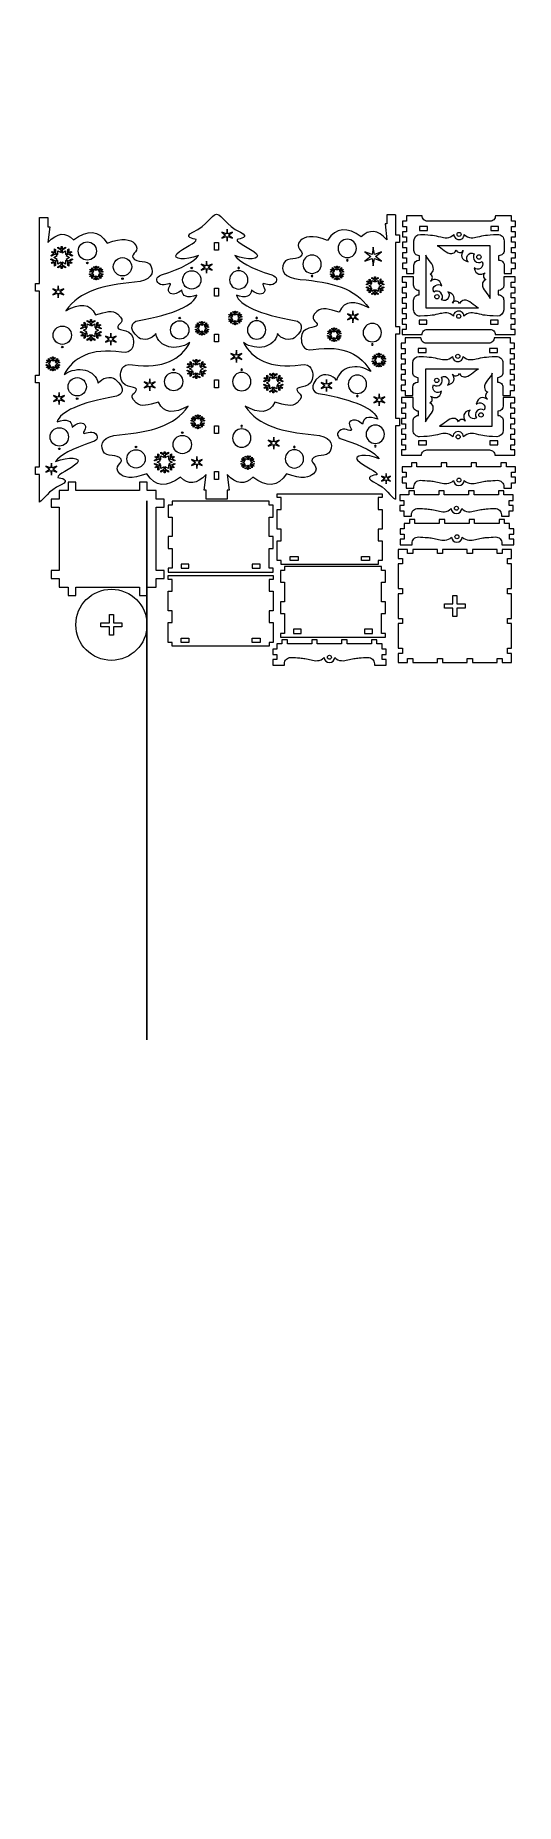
# Model space of a CAD drawing. Header units: centimetres. Extents: x -18 to 18, y -104 to 31.
import ezdxf

# ---------------------------------------------------------------- set-up
doc = ezdxf.new("R2010")
doc.units = ezdxf.units.CM
doc.header["$MEASUREMENT"] = 0
doc.layers.add('layer 1', color=7, linetype='Continuous')

msp = doc.modelspace()

# ---------------------------------------------------------------- linework, layer by layer
at = {"layer": 'layer 1', "lineweight": 9}
for points, knots in [([(-9.8113, -14.13225), (-9.8113, -12.63195), (-11.02754, -11.41571), (-12.52784, -11.41571), (-12.52784, -11.41571), (-14.02815, -11.41571), (-15.24438, -12.63194), (-15.24439, -14.13224), (-15.24439, -14.13224), (-15.24439, -15.63255), (-14.02816, -16.84879), (-12.52786, -16.8488), (-12.52786, -16.8488), (-11.02755, -16.8488), (-9.81131, -15.63257), (-9.8113, -14.13227), (-9.811, 30.87673), (-9.8113, -104.15025), (-9.8113, -14.13225)], [0, 0, 0, 0, 0.2, 0.2, 0.2, 0.2, 0.4, 0.4, 0.4, 0.4, 0.6, 0.6, 0.6, 0.6, 1, 1, 1, 1.00002, 1.00002, 1.00002, 1.00002]), ([(-18.02363, -4.75824), (-18.02363, -4.75824), (-18.02407, -4.68653), (-18.02407, -4.68653), (-18.02407, -4.68653), (-18.02407, -4.68653), (-18.02407, -2.66056), (-18.02407, -2.66056), (-18.02407, -2.66056), (-18.02407, -2.66056), (-18.33407, -2.66056), (-18.33407, -2.66056), (-18.33407, -2.66056), (-18.33407, -2.66056), (-18.33407, -2.06056), (-18.33407, -2.06056), (-18.33407, -2.06056), (-18.33407, -2.06056), (-18.02407, -2.06056), (-18.02407, -2.06056), (-18.02407, -2.06056), (-18.02407, -2.06056), (-18.02407, 4.33944), (-18.02407, 4.33944), (-18.02407, 4.33944), (-18.02407, 4.33944), (-18.33407, 4.33944), (-18.33407, 4.33944), (-18.33407, 4.33944), (-18.33407, 4.33944), (-18.33407, 4.93944), (-18.33407, 4.93944), (-18.33407, 4.93944), (-18.33407, 4.93944), (-18.02407, 4.93944), (-18.02407, 4.93944), (-18.02407, 4.93944), (-18.02407, 4.93944), (-18.02407, 11.33944), (-18.02407, 11.33944), (-18.02407, 11.33944), (-18.02407, 11.33944), (-18.33407, 11.33944), (-18.33407, 11.33944), (-18.33407, 11.33944), (-18.33407, 11.33944), (-18.33407, 11.93944), (-18.33407, 11.93944), (-18.33407, 11.93944), (-18.33407, 11.93944), (-18.02407, 11.93944), (-18.02407, 11.93944), (-18.02407, 11.93944), (-18.02407, 11.93944), (-18.02407, 16.95691), (-18.02407, 16.95691)], [0, 0, 0, 0, 0.066666667, 0.066666667, 0.066666667, 0.066666667, 0.133333333, 0.133333333, 0.133333333, 0.133333333, 0.2, 0.2, 0.2, 0.2, 0.266666667, 0.266666667, 0.266666667, 0.266666667, 0.333333333, 0.333333333, 0.333333333, 0.333333333, 0.4, 0.4, 0.4, 0.4, 0.466666667, 0.466666667, 0.466666667, 0.466666667, 0.533333333, 0.533333333, 0.533333333, 0.533333333, 0.6, 0.6, 0.6, 0.6, 0.666666667, 0.666666667, 0.666666667, 0.666666667, 0.733333333, 0.733333333, 0.733333333, 0.733333333, 0.8, 0.8, 0.8, 0.8, 0.866666667, 0.866666667, 0.866666667, 0.866666667, 1, 1, 1, 1]), ([(-18.02407, 16.95691), (-18.02407, 16.95691), (-17.38247, 16.95691), (-17.38247, 16.95691), (-17.38247, 16.95691), (-17.38247, 16.95691), (-17.38247, 16.26601), (-17.38247, 16.26601), (-17.38247, 16.26601), (-17.38247, 16.26601), (-17.23034, 16.26601), (-17.23034, 16.26601), (-17.23034, 16.26601), (-17.23034, 16.26601), (-17.38247, 15.05533), (-17.38247, 15.05533), (-17.38247, 15.05533), (-16.66731, 15.84089), (-16.01601, 15.87294), (-15.41844, 15.27089), (-15.41844, 15.27089), (-14.36989, 16.04384), (-13.49248, 16.04177), (-12.84375, 15.00378), (-12.84375, 15.00378), (-11.65479, 15.48183), (-11.04985, 15.2734), (-10.78761, 15.00112), (-10.78761, 15.00112), (-10.22548, 14.41748), (-11.06054, 14.2176), (-10.88523, 13.90323), (-10.88523, 13.90323), (-10.61648, 13.4213), (-9.76326, 13.81774), (-9.50859, 13.27612), (-9.50859, 13.27612), (-9.23624, 12.69688), (-9.50273, 12.13855), (-10.75563, 12.02865), (-10.75563, 12.02865), (-13.16566, 11.81724), (-14.94346, 11.36531), (-15.99837, 9.85134), (-15.99837, 9.85134), (-14.96176, 10.41039), (-14.14485, 10.45684), (-13.74333, 9.53407), (-13.74333, 9.53407), (-12.9322, 9.75154), (-12.44966, 9.94965), (-12.03646, 9.58817), (-12.03646, 9.58817), (-11.29268, 8.93749), (-12.12612, 8.86069), (-12.05002, 8.53797), (-12.05002, 8.53797), (-11.98619, 8.26726), (-10.82357, 8.53768), (-10.83954, 7.51486), (-10.83954, 7.51486), (-10.84387, 7.23704), (-10.89559, 6.54849), (-11.74634, 6.67652), (-11.74634, 6.67652), (-14.12924, 7.03512), (-15.44084, 6.25342), (-16.13978, 4.98926), (-16.13978, 4.98926), (-15.08936, 5.67955), (-13.76516, 5.36644), (-13.53202, 4.30755), (-13.53202, 4.30755), (-13.27749, 4.7362), (-12.55985, 4.88379), (-12.23165, 4.61563), (-12.23165, 4.61563), (-11.32446, 3.87438), (-11.80397, 3.3827), (-12.13533, 3.32528), (-12.13533, 3.32528), (-14.95784, 2.83618), (-16.44619, 2.12514), (-16.67114, 1.36713), (-16.67114, 1.36713), (-16.32379, 1.49363), (-16.02696, 1.54152), (-15.81883, 1.45148), (-15.81883, 1.45148), (-15.65822, 1.382), (-15.5504, 1.23037), (-15.51291, 0.96934), (-15.51291, 0.96934), (-15.23807, 1.21246), (-14.9363, 1.37448), (-14.65624, 1.23248), (-14.65624, 1.23248), (-14.27079, 1.03705), (-14.73454, 0.57892), (-14.65624, 0.49126), (-14.65624, 0.49126), (-14.59378, 0.42133), (-14.07185, 0.7515), (-13.75398, 0.46925), (-13.75398, 0.46925), (-13.55932, 0.29639), (-13.50797, -0.02023), (-13.96418, -0.17063), (-13.96418, -0.17063), (-15.59897, -0.70956), (-16.44213, -1.17207), (-16.79513, -1.66399), (-16.79513, -1.66399), (-15.80316, -1.25242), (-14.76218, -1.37783), (-15.14217, -1.77864), (-15.14217, -1.77864), (-15.60055, -2.26212), (-16.7248, -2.64418), (-16.61433, -2.88954), (-16.61433, -2.88954), (-16.43025, -2.90491), (-15.58307, -3.07003), (-16.36196, -3.43395), (-16.36196, -3.43395), (-17.38628, -3.91253), (-17.66537, -4.57853), (-18.02413, -4.75849)], [0, 0, 0, 0, 0.03030303, 0.03030303, 0.03030303, 0.03030303, 0.060606061, 0.060606061, 0.060606061, 0.060606061, 0.090909091, 0.090909091, 0.090909091, 0.090909091, 0.121212121, 0.121212121, 0.121212121, 0.121212121, 0.151515152, 0.151515152, 0.151515152, 0.151515152, 0.181818182, 0.181818182, 0.181818182, 0.181818182, 0.212121212, 0.212121212, 0.212121212, 0.212121212, 0.242424242, 0.242424242, 0.242424242, 0.242424242, 0.272727273, 0.272727273, 0.272727273, 0.272727273, 0.303030303, 0.303030303, 0.303030303, 0.303030303, 0.333333333, 0.333333333, 0.333333333, 0.333333333, 0.363636364, 0.363636364, 0.363636364, 0.363636364, 0.393939394, 0.393939394, 0.393939394, 0.393939394, 0.424242424, 0.424242424, 0.424242424, 0.424242424, 0.454545455, 0.454545455, 0.454545455, 0.454545455, 0.484848485, 0.484848485, 0.484848485, 0.484848485, 0.515151515, 0.515151515, 0.515151515, 0.515151515, 0.545454545, 0.545454545, 0.545454545, 0.545454545, 0.575757576, 0.575757576, 0.575757576, 0.575757576, 0.606060606, 0.606060606, 0.606060606, 0.606060606, 0.636363636, 0.636363636, 0.636363636, 0.636363636, 0.666666667, 0.666666667, 0.666666667, 0.666666667, 0.696969697, 0.696969697, 0.696969697, 0.696969697, 0.727272727, 0.727272727, 0.727272727, 0.727272727, 0.757575758, 0.757575758, 0.757575758, 0.757575758, 0.787878788, 0.787878788, 0.787878788, 0.787878788, 0.818181818, 0.818181818, 0.818181818, 0.818181818, 0.848484848, 0.848484848, 0.848484848, 0.848484848, 0.878787879, 0.878787879, 0.878787879, 0.878787879, 0.909090909, 0.909090909, 0.909090909, 0.909090909, 0.939393939, 0.939393939, 0.939393939, 0.939393939, 1, 1, 1, 1]), ([(-4.49498, 17.21071), (-4.94634, 17.17317), (-5.14637, 16.38598), (-6.31209, 15.84132), (-6.31209, 15.84132), (-7.091, 15.4774), (-6.2438, 15.31228), (-6.05972, 15.29691), (-6.05972, 15.29691), (-5.94925, 15.05155), (-7.0735, 14.66949), (-7.53188, 14.18601), (-7.53188, 14.18601), (-7.91187, 13.7852), (-6.87089, 13.65979), (-5.87892, 14.07136), (-5.87892, 14.07136), (-6.23192, 13.57944), (-7.07508, 13.11693), (-8.70987, 12.578), (-8.70987, 12.578), (-9.16608, 12.4276), (-9.11473, 12.11098), (-8.92007, 11.93812), (-8.92007, 11.93812), (-8.6022, 11.65587), (-8.08027, 11.98604), (-8.01781, 11.91611), (-8.01781, 11.91611), (-7.93951, 11.82845), (-8.40326, 11.37032), (-8.01781, 11.17489), (-8.01781, 11.17489), (-7.73775, 11.03289), (-7.43598, 11.19491), (-7.16114, 11.43803), (-7.16114, 11.43803), (-7.12365, 11.177), (-7.01583, 11.02537), (-6.85522, 10.95589), (-6.85522, 10.95589), (-6.64709, 10.86585), (-6.35026, 10.91374), (-6.00291, 11.04024), (-6.00291, 11.04024), (-6.22786, 10.28223), (-7.71621, 9.57119), (-10.53872, 9.08209), (-10.53872, 9.08209), (-10.87008, 9.02467), (-11.34959, 8.53299), (-10.4424, 7.79174), (-10.4424, 7.79174), (-10.1142, 7.52358), (-9.39656, 7.67117), (-9.14203, 8.09982), (-9.14203, 8.09982), (-8.90889, 7.04093), (-7.58469, 6.72782), (-6.53427, 7.41811), (-6.53427, 7.41811), (-7.23321, 6.15395), (-8.54481, 5.37225), (-10.92771, 5.73085), (-10.92771, 5.73085), (-11.77846, 5.85888), (-11.83018, 5.17033), (-11.83451, 4.89251), (-11.83451, 4.89251), (-11.85048, 3.86969), (-10.68786, 4.14011), (-10.62403, 3.8694), (-10.62403, 3.8694), (-10.54793, 3.54668), (-11.38137, 3.46988), (-10.63759, 2.8192), (-10.63759, 2.8192), (-10.22439, 2.45772), (-9.74185, 2.65583), (-8.93072, 2.8733), (-8.93072, 2.8733), (-8.5292, 1.95053), (-7.71229, 1.99698), (-6.67568, 2.55603), (-6.67568, 2.55603), (-7.73059, 1.04206), (-9.50839, 0.59013), (-11.91842, 0.37872), (-11.91842, 0.37872), (-13.17132, 0.26882), (-13.43781, -0.28951), (-13.16546, -0.86875), (-13.16546, -0.86875), (-12.91079, -1.41037), (-12.05757, -1.01393), (-11.78882, -1.49586), (-11.78882, -1.49586), (-11.61351, -1.81023), (-12.44857, -2.01011), (-11.88644, -2.59375), (-11.88644, -2.59375), (-11.6242, -2.86603), (-11.01926, -3.07446), (-9.8303, -2.59641), (-9.8303, -2.59641), (-9.18157, -3.6344), (-8.30416, -3.63647), (-7.25561, -2.86352), (-7.25561, -2.86352), (-6.65804, -3.46557), (-6.00674, -3.43352), (-5.29158, -2.64796), (-5.29158, -2.64796), (-5.29158, -2.64796), (-5.44371, -3.85864), (-5.44371, -3.85864), (-5.44371, -3.85864), (-5.44371, -3.85864), (-5.29158, -3.85864), (-5.29158, -3.85864), (-5.29158, -3.85864), (-5.29158, -3.85864), (-5.29158, -4.54954), (-5.29158, -4.54954), (-5.29158, -4.54954), (-5.29158, -4.54954), (-4.49498, -4.54954), (-4.49498, -4.54954), (-4.49498, -4.54954), (-4.49498, -4.54954), (-3.69838, -4.54954), (-3.69838, -4.54954), (-3.69838, -4.54954), (-3.69838, -4.54954), (-3.69838, -3.85864), (-3.69838, -3.85864), (-3.69838, -3.85864), (-3.69838, -3.85864), (-3.54625, -3.85864), (-3.54625, -3.85864), (-3.54625, -3.85864), (-3.54625, -3.85864), (-3.69838, -2.64796), (-3.69838, -2.64796), (-3.69838, -2.64796), (-2.98322, -3.43352), (-2.33192, -3.46557), (-1.73435, -2.86352), (-1.73435, -2.86352), (-0.6858, -3.63647), (0.19161, -3.6344), (0.84034, -2.59641), (0.84034, -2.59641), (2.0293, -3.07446), (2.63424, -2.86603), (2.89648, -2.59375), (2.89648, -2.59375), (3.45861, -2.01011), (2.62355, -1.81023), (2.79886, -1.49586), (2.79886, -1.49586), (3.06761, -1.01393), (3.92083, -1.41037), (4.1755, -0.86875), (4.1755, -0.86875), (4.44785, -0.28951), (4.18136, 0.26882), (2.92846, 0.37872), (2.92846, 0.37872), (0.51843, 0.59013), (-1.25937, 1.04206), (-2.31428, 2.55603), (-2.31428, 2.55603), (-1.27767, 1.99698), (-0.46076, 1.95053), (-0.05924, 2.8733), (-0.05924, 2.8733), (0.75189, 2.65583), (1.23443, 2.45772), (1.64763, 2.8192), (1.64763, 2.8192), (2.39141, 3.46988), (1.55797, 3.54668), (1.63407, 3.8694), (1.63407, 3.8694), (1.6979, 4.14011), (2.86052, 3.86969), (2.84455, 4.89251), (2.84455, 4.89251), (2.84022, 5.17033), (2.7885, 5.85888), (1.93775, 5.73085), (1.93775, 5.73085), (-0.44515, 5.37225), (-1.75675, 6.15395), (-2.45569, 7.41811), (-2.45569, 7.41811), (-1.40527, 6.72782), (-0.08107, 7.04093), (0.15207, 8.09982), (0.15207, 8.09982), (0.4066, 7.67117), (1.12424, 7.52358), (1.45244, 7.79174), (1.45244, 7.79174), (2.35963, 8.53299), (1.88012, 9.02467), (1.54876, 9.08209), (1.54876, 9.08209), (-1.27375, 9.57119), (-2.7621, 10.28223), (-2.98705, 11.04024), (-2.98705, 11.04024), (-2.6397, 10.91374), (-2.34287, 10.86585), (-2.13474, 10.95589), (-2.13474, 10.95589), (-1.97413, 11.02537), (-1.86631, 11.177), (-1.82882, 11.43803), (-1.82882, 11.43803), (-1.55398, 11.19491), (-1.25221, 11.03289), (-0.97215, 11.17489), (-0.97215, 11.17489), (-0.5867, 11.37032), (-1.05045, 11.82845), (-0.97215, 11.91611), (-0.97215, 11.91611), (-0.90969, 11.98604), (-0.38776, 11.65587), (-0.06989, 11.93812), (-0.06989, 11.93812), (0.12477, 12.11098), (0.17612, 12.4276), (-0.28009, 12.578), (-0.28009, 12.578), (-1.91488, 13.11693), (-2.75804, 13.57944), (-3.11104, 14.07136), (-3.11104, 14.07136), (-2.11907, 13.65979), (-1.07809, 13.7852), (-1.45808, 14.18601), (-1.45808, 14.18601), (-1.91646, 14.66949), (-3.04071, 15.05155), (-2.93024, 15.29691), (-2.93024, 15.29691), (-2.74616, 15.31228), (-1.89896, 15.4774), (-2.67787, 15.84132), (-2.67787, 15.84132), (-3.84359, 16.38598), (-4.04362, 17.17317), (-4.49498, 17.21071)], [0, 0, 0, 0, 0.015384615, 0.015384615, 0.015384615, 0.015384615, 0.030769231, 0.030769231, 0.030769231, 0.030769231, 0.046153846, 0.046153846, 0.046153846, 0.046153846, 0.061538462, 0.061538462, 0.061538462, 0.061538462, 0.076923077, 0.076923077, 0.076923077, 0.076923077, 0.092307692, 0.092307692, 0.092307692, 0.092307692, 0.107692308, 0.107692308, 0.107692308, 0.107692308, 0.123076923, 0.123076923, 0.123076923, 0.123076923, 0.138461538, 0.138461538, 0.138461538, 0.138461538, 0.153846154, 0.153846154, 0.153846154, 0.153846154, 0.169230769, 0.169230769, 0.169230769, 0.169230769, 0.184615385, 0.184615385, 0.184615385, 0.184615385, 0.2, 0.2, 0.2, 0.2, 0.215384615, 0.215384615, 0.215384615, 0.215384615, 0.230769231, 0.230769231, 0.230769231, 0.230769231, 0.246153846, 0.246153846, 0.246153846, 0.246153846, 0.261538462, 0.261538462, 0.261538462, 0.261538462, 0.276923077, 0.276923077, 0.276923077, 0.276923077, 0.292307692, 0.292307692, 0.292307692, 0.292307692, 0.307692308, 0.307692308, 0.307692308, 0.307692308, 0.323076923, 0.323076923, 0.323076923, 0.323076923, 0.338461538, 0.338461538, 0.338461538, 0.338461538, 0.353846154, 0.353846154, 0.353846154, 0.353846154, 0.369230769, 0.369230769, 0.369230769, 0.369230769, 0.384615385, 0.384615385, 0.384615385, 0.384615385, 0.4, 0.4, 0.4, 0.4, 0.415384615, 0.415384615, 0.415384615, 0.415384615, 0.430769231, 0.430769231, 0.430769231, 0.430769231, 0.446153846, 0.446153846, 0.446153846, 0.446153846, 0.461538462, 0.461538462, 0.461538462, 0.461538462, 0.476923077, 0.476923077, 0.476923077, 0.476923077, 0.492307692, 0.492307692, 0.492307692, 0.492307692, 0.507692308, 0.507692308, 0.507692308, 0.507692308, 0.523076923, 0.523076923, 0.523076923, 0.523076923, 0.538461538, 0.538461538, 0.538461538, 0.538461538, 0.553846154, 0.553846154, 0.553846154, 0.553846154, 0.569230769, 0.569230769, 0.569230769, 0.569230769, 0.584615385, 0.584615385, 0.584615385, 0.584615385, 0.6, 0.6, 0.6, 0.6, 0.615384615, 0.615384615, 0.615384615, 0.615384615, 0.630769231, 0.630769231, 0.630769231, 0.630769231, 0.646153846, 0.646153846, 0.646153846, 0.646153846, 0.661538462, 0.661538462, 0.661538462, 0.661538462, 0.676923077, 0.676923077, 0.676923077, 0.676923077, 0.692307692, 0.692307692, 0.692307692, 0.692307692, 0.707692308, 0.707692308, 0.707692308, 0.707692308, 0.723076923, 0.723076923, 0.723076923, 0.723076923, 0.738461538, 0.738461538, 0.738461538, 0.738461538, 0.753846154, 0.753846154, 0.753846154, 0.753846154, 0.769230769, 0.769230769, 0.769230769, 0.769230769, 0.784615385, 0.784615385, 0.784615385, 0.784615385, 0.8, 0.8, 0.8, 0.8, 0.815384615, 0.815384615, 0.815384615, 0.815384615, 0.830769231, 0.830769231, 0.830769231, 0.830769231, 0.846153846, 0.846153846, 0.846153846, 0.846153846, 0.861538462, 0.861538462, 0.861538462, 0.861538462, 0.876923077, 0.876923077, 0.876923077, 0.876923077, 0.892307692, 0.892307692, 0.892307692, 0.892307692, 0.907692308, 0.907692308, 0.907692308, 0.907692308, 0.923076923, 0.923076923, 0.923076923, 0.923076923, 0.938461538, 0.938461538, 0.938461538, 0.938461538, 0.953846154, 0.953846154, 0.953846154, 0.953846154, 0.969230769, 0.969230769, 0.969230769, 0.969230769, 1, 1, 1, 1]), ([(9.15423, 17.16853), (9.15423, 17.16853), (8.51263, 17.16853), (8.51263, 17.16853), (8.51263, 17.16853), (8.51263, 17.16853), (8.51263, 16.47763), (8.51263, 16.47763), (8.51263, 16.47763), (8.51263, 16.47763), (8.3605, 16.47763), (8.3605, 16.47763), (8.3605, 16.47763), (8.3605, 16.47763), (8.51263, 15.26695), (8.51263, 15.26695), (8.51263, 15.26695), (7.79747, 16.05251), (7.14617, 16.08456), (6.5486, 15.48251), (6.5486, 15.48251), (5.50005, 16.25546), (4.62264, 16.25339), (3.97391, 15.2154), (3.97391, 15.2154), (2.78495, 15.69345), (2.18001, 15.48502), (1.91777, 15.21274), (1.91777, 15.21274), (1.35564, 14.6291), (2.1907, 14.42922), (2.01539, 14.11485), (2.01539, 14.11485), (1.74664, 13.63292), (0.89342, 14.02936), (0.63875, 13.48774), (0.63875, 13.48774), (0.3664, 12.9085), (0.63289, 12.35017), (1.88579, 12.24027), (1.88579, 12.24027), (4.29582, 12.02886), (6.07362, 11.57693), (7.12853, 10.06296), (7.12853, 10.06296), (6.09192, 10.62201), (5.27501, 10.66846), (4.87349, 9.74569), (4.87349, 9.74569), (4.06236, 9.96316), (3.57982, 10.16127), (3.16662, 9.79979), (3.16662, 9.79979), (2.42284, 9.14911), (3.25628, 9.07231), (3.18018, 8.74959), (3.18018, 8.74959), (3.11635, 8.47888), (1.95373, 8.7493), (1.9697, 7.72648), (1.9697, 7.72648), (1.97403, 7.44866), (2.02575, 6.76011), (2.8765, 6.88814), (2.8765, 6.88814), (5.2594, 7.24674), (6.571, 6.46504), (7.26994, 5.20088), (7.26994, 5.20088), (6.21952, 5.89117), (4.89532, 5.57806), (4.66218, 4.51917), (4.66218, 4.51917), (4.40765, 4.94782), (3.69001, 5.09541), (3.36181, 4.82725), (3.36181, 4.82725), (2.45462, 4.086), (2.93413, 3.59432), (3.26549, 3.5369), (3.26549, 3.5369), (6.088, 3.0478), (7.57635, 2.33676), (7.8013, 1.57875), (7.8013, 1.57875), (7.45395, 1.70525), (7.15712, 1.75314), (6.94899, 1.6631), (6.94899, 1.6631), (6.78838, 1.59362), (6.68056, 1.44199), (6.64307, 1.18096), (6.64307, 1.18096), (6.36823, 1.42408), (6.06646, 1.5861), (5.7864, 1.4441), (5.7864, 1.4441), (5.40095, 1.24867), (5.8647, 0.79054), (5.7864, 0.70288), (5.7864, 0.70288), (5.72394, 0.63295), (5.20201, 0.96312), (4.88414, 0.68087), (4.88414, 0.68087), (4.68948, 0.50801), (4.63813, 0.19139), (5.09434, 0.04099), (5.09434, 0.04099), (6.72913, -0.49794), (7.57229, -0.96045), (7.92529, -1.45237), (7.92529, -1.45237), (6.93332, -1.0408), (5.89234, -1.16621), (6.27233, -1.56702), (6.27233, -1.56702), (6.73071, -2.0505), (7.85496, -2.43256), (7.74449, -2.67792), (7.74449, -2.67792), (7.56041, -2.69329), (6.71321, -2.85841), (7.49212, -3.22233), (7.49212, -3.22233), (8.51644, -3.70093), (8.79515, -4.36678), (9.15391, -4.54674)], [0, 0, 0, 0, 0.03030303, 0.03030303, 0.03030303, 0.03030303, 0.060606061, 0.060606061, 0.060606061, 0.060606061, 0.090909091, 0.090909091, 0.090909091, 0.090909091, 0.121212121, 0.121212121, 0.121212121, 0.121212121, 0.151515152, 0.151515152, 0.151515152, 0.151515152, 0.181818182, 0.181818182, 0.181818182, 0.181818182, 0.212121212, 0.212121212, 0.212121212, 0.212121212, 0.242424242, 0.242424242, 0.242424242, 0.242424242, 0.272727273, 0.272727273, 0.272727273, 0.272727273, 0.303030303, 0.303030303, 0.303030303, 0.303030303, 0.333333333, 0.333333333, 0.333333333, 0.333333333, 0.363636364, 0.363636364, 0.363636364, 0.363636364, 0.393939394, 0.393939394, 0.393939394, 0.393939394, 0.424242424, 0.424242424, 0.424242424, 0.424242424, 0.454545455, 0.454545455, 0.454545455, 0.454545455, 0.484848485, 0.484848485, 0.484848485, 0.484848485, 0.515151515, 0.515151515, 0.515151515, 0.515151515, 0.545454545, 0.545454545, 0.545454545, 0.545454545, 0.575757576, 0.575757576, 0.575757576, 0.575757576, 0.606060606, 0.606060606, 0.606060606, 0.606060606, 0.636363636, 0.636363636, 0.636363636, 0.636363636, 0.666666667, 0.666666667, 0.666666667, 0.666666667, 0.696969697, 0.696969697, 0.696969697, 0.696969697, 0.727272727, 0.727272727, 0.727272727, 0.727272727, 0.757575758, 0.757575758, 0.757575758, 0.757575758, 0.787878788, 0.787878788, 0.787878788, 0.787878788, 0.818181818, 0.818181818, 0.818181818, 0.818181818, 0.848484848, 0.848484848, 0.848484848, 0.848484848, 0.878787879, 0.878787879, 0.878787879, 0.878787879, 0.909090909, 0.909090909, 0.909090909, 0.909090909, 0.939393939, 0.939393939, 0.939393939, 0.939393939, 1, 1, 1, 1]), ([(9.15423, 17.16853), (9.15423, 17.16853), (9.15423, 15.65106), (9.15423, 15.65106), (9.15423, 15.65106), (9.15423, 15.65106), (9.46423, 15.65106), (9.46423, 15.65106), (9.46423, 15.65106), (9.46423, 15.65106), (9.46423, 15.05106), (9.46423, 15.05106), (9.46423, 15.05106), (9.46423, 15.05106), (9.15423, 15.05106), (9.15423, 15.05106), (9.15423, 15.05106), (9.15423, 15.05106), (9.15423, 8.65106), (9.15423, 8.65106), (9.15423, 8.65106), (9.15423, 8.65106), (9.46423, 8.65106), (9.46423, 8.65106), (9.46423, 8.65106), (9.46423, 8.65106), (9.46423, 8.05106), (9.46423, 8.05106), (9.46423, 8.05106), (9.46423, 8.05106), (9.15423, 8.05106), (9.15423, 8.05106), (9.15423, 8.05106), (9.15423, 8.05106), (9.15423, 1.65106), (9.15423, 1.65106), (9.15423, 1.65106), (9.15423, 1.65106), (9.46423, 1.65106), (9.46423, 1.65106), (9.46423, 1.65106), (9.46423, 1.65106), (9.46423, 1.05106), (9.46423, 1.05106), (9.46423, 1.05106), (9.46423, 1.05106), (9.15423, 1.05106), (9.15423, 1.05106), (9.15423, 1.05106), (9.15423, 1.05106), (9.15423, -4.47491), (9.15423, -4.47491), (9.15423, -4.47491), (9.15423, -4.47491), (9.15391, -4.54674), (9.15391, -4.54674)], [0, 0, 0, 0, 0.066666667, 0.066666667, 0.066666667, 0.066666667, 0.133333333, 0.133333333, 0.133333333, 0.133333333, 0.2, 0.2, 0.2, 0.2, 0.266666667, 0.266666667, 0.266666667, 0.266666667, 0.333333333, 0.333333333, 0.333333333, 0.333333333, 0.4, 0.4, 0.4, 0.4, 0.466666667, 0.466666667, 0.466666667, 0.466666667, 0.533333333, 0.533333333, 0.533333333, 0.533333333, 0.6, 0.6, 0.6, 0.6, 0.666666667, 0.666666667, 0.666666667, 0.666666667, 0.733333333, 0.733333333, 0.733333333, 0.733333333, 0.8, 0.8, 0.8, 0.8, 0.866666667, 0.866666667, 0.866666667, 0.866666667, 1, 1, 1, 1]), ([(10.57335, 13.31811), (10.57335, 13.31811), (10.57335, 12.67986), (10.57335, 12.67986), (10.57335, 12.67986), (10.57335, 12.67986), (10.00408, 12.67986), (10.00408, 12.67986), (10.00408, 12.67986), (10.00408, 12.67986), (10.00408, 13.08101), (10.00408, 13.08101), (10.00408, 13.08101), (10.00408, 13.08101), (9.69408, 13.08101), (9.69408, 13.08101), (9.69408, 13.08101), (9.69408, 13.08101), (9.69408, 13.48101), (9.69408, 13.48101), (9.69408, 13.48101), (9.69408, 13.48101), (10.00408, 13.48101), (10.00408, 13.48101), (10.00408, 13.48101), (10.00408, 13.48101), (10.00408, 13.88215), (10.00408, 13.88215), (10.00408, 13.88215), (10.00408, 13.88215), (9.69408, 13.88215), (9.69408, 13.88215), (9.69408, 13.88215), (9.69408, 13.88215), (9.69408, 14.28215), (9.69408, 14.28215), (9.69408, 14.28215), (9.69408, 14.28215), (10.00408, 14.28215), (10.00408, 14.28215), (10.00408, 14.28215), (10.00408, 14.28215), (10.00408, 14.6833), (10.00408, 14.6833), (10.00408, 14.6833), (10.00408, 14.6833), (9.69408, 14.6833), (9.69408, 14.6833), (9.69408, 14.6833), (9.69408, 14.6833), (9.69408, 15.0833), (9.69408, 15.0833), (9.69408, 15.0833), (9.69408, 15.0833), (10.00408, 15.0833), (10.00408, 15.0833), (10.00408, 15.0833), (10.00408, 15.0833), (10.00408, 15.48445), (10.00408, 15.48445), (10.00408, 15.48445), (10.00408, 15.48445), (9.69408, 15.48445), (9.69408, 15.48445), (9.69408, 15.48445), (9.69408, 15.48445), (9.69408, 15.88445), (9.69408, 15.88445), (9.69408, 15.88445), (9.69408, 15.88445), (10.00408, 15.88445), (10.00408, 15.88445), (10.00408, 15.88445), (10.00408, 15.88445), (10.00408, 16.28559), (10.00408, 16.28559), (10.00408, 16.28559), (10.00408, 16.28559), (9.69408, 16.28559), (9.69408, 16.28559), (9.69408, 16.28559), (9.69408, 16.28559), (9.69408, 16.68559), (9.69408, 16.68559), (9.69408, 16.68559), (9.69408, 16.68559), (10.00408, 16.68559), (10.00408, 16.68559), (10.00408, 16.68559), (10.00408, 16.68559), (10.00408, 17.08674), (10.00408, 17.08674), (10.00408, 17.08674), (10.00408, 17.08674), (11.19894, 17.08674), (11.19894, 17.08674), (11.19894, 17.08674), (11.19864, 16.98046), (11.24064, 16.87842), (11.31569, 16.80316), (11.31569, 16.80316), (11.39074, 16.7279), (11.49265, 16.68559), (11.59894, 16.68559), (11.59894, 16.68559), (11.59894, 16.68559), (16.39088, 16.68559), (16.39088, 16.68559), (16.39088, 16.68559), (16.49717, 16.68559), (16.59908, 16.72789), (16.67413, 16.80316), (16.67413, 16.80316), (16.74918, 16.87842), (16.79118, 16.98046), (16.79088, 17.08674), (16.79088, 17.08674), (16.79088, 17.08674), (18.02408, 17.08674), (18.02408, 17.08674), (18.02408, 17.08674), (18.02408, 17.08674), (18.02408, 16.68559), (18.02408, 16.68559), (18.02408, 16.68559), (18.02408, 16.68559), (18.33408, 16.68559), (18.33408, 16.68559), (18.33408, 16.68559), (18.33408, 16.68559), (18.33408, 16.28559), (18.33408, 16.28559), (18.33408, 16.28559), (18.33408, 16.28559), (18.02408, 16.28559), (18.02408, 16.28559), (18.02408, 16.28559), (18.02408, 16.28559), (18.02408, 15.88445), (18.02408, 15.88445), (18.02408, 15.88445), (18.02408, 15.88445), (18.33408, 15.88445), (18.33408, 15.88445), (18.33408, 15.88445), (18.33408, 15.88445), (18.33408, 15.48445), (18.33408, 15.48445), (18.33408, 15.48445), (18.33408, 15.48445), (18.02408, 15.48445), (18.02408, 15.48445), (18.02408, 15.48445), (18.02408, 15.48445), (18.02408, 15.0833), (18.02408, 15.0833), (18.02408, 15.0833), (18.02408, 15.0833), (18.33408, 15.0833), (18.33408, 15.0833), (18.33408, 15.0833), (18.33408, 15.0833), (18.33408, 14.6833), (18.33408, 14.6833), (18.33408, 14.6833), (18.33408, 14.6833), (18.02408, 14.6833), (18.02408, 14.6833), (18.02408, 14.6833), (18.02408, 14.6833), (18.02408, 14.28215), (18.02408, 14.28215), (18.02408, 14.28215), (18.02408, 14.28215), (18.33408, 14.28215), (18.33408, 14.28215), (18.33408, 14.28215), (18.33408, 14.28215), (18.33408, 13.88215), (18.33408, 13.88215), (18.33408, 13.88215), (18.33408, 13.88215), (18.02408, 13.88215), (18.02408, 13.88215), (18.02408, 13.88215), (18.02408, 13.88215), (18.02408, 13.48101), (18.02408, 13.48101), (18.02408, 13.48101), (18.02408, 13.48101), (18.33408, 13.48101), (18.33408, 13.48101), (18.33408, 13.48101), (18.33408, 13.48101), (18.33408, 13.08101), (18.33408, 13.08101), (18.33408, 13.08101), (18.33408, 13.08101), (18.02408, 13.08101), (18.02408, 13.08101), (18.02408, 13.08101), (18.02408, 13.08101), (18.02408, 12.67986), (18.02408, 12.67986), (18.02408, 12.67986), (18.02408, 12.67986), (17.45481, 12.67986), (17.45481, 12.67986), (17.45481, 12.67986), (17.45481, 12.67986), (17.45481, 13.31811), (17.45481, 13.31811), (17.45481, 13.31811), (17.45481, 13.4242), (17.41267, 13.52594), (17.33765, 13.60096), (17.33765, 13.60096), (17.26264, 13.67597), (17.1609, 13.71811), (17.05481, 13.71811), (17.05481, 13.71811), (17.05481, 13.71811), (17.03469, 13.71811), (17.03469, 13.71811), (17.03469, 13.71811), (17.03469, 13.71811), (17.03469, 14.05115), (17.03469, 14.05115), (17.03469, 14.05115), (17.03469, 14.05115), (17.05481, 14.05115), (17.05481, 14.05115), (17.05481, 14.05115), (17.1609, 14.05115), (17.26264, 14.09329), (17.33765, 14.16831), (17.33765, 14.16831), (17.41267, 14.24332), (17.45481, 14.34506), (17.45481, 14.45115), (17.45481, 14.45115), (17.45481, 14.45115), (17.45481, 15.18132), (17.45481, 15.18132), (17.45481, 15.18132), (17.45481, 15.31393), (17.40213, 15.4411), (17.30837, 15.53487), (17.30837, 15.53487), (17.2146, 15.62864), (17.08742, 15.68132), (16.95481, 15.68132), (16.95481, 15.68132), (16.00074, 15.6261), (15.96377, 15.60835), (15.41679, 15.48445), (15.41679, 15.48445), (15.14087, 15.42194), (14.73516, 15.33242), (14.41408, 15.68132), (14.41408, 15.68132), (14.41408, 15.53841), (14.33784, 15.40636), (14.21408, 15.33491), (14.21408, 15.33491), (14.09032, 15.26345), (13.93784, 15.26345), (13.81408, 15.33491), (13.81408, 15.33491), (13.69032, 15.40636), (13.61408, 15.53841), (13.61408, 15.68132), (13.61408, 15.68132), (13.293, 15.33242), (12.8873, 15.42194), (12.61137, 15.48445), (12.61137, 15.48445), (12.06439, 15.60835), (12.02742, 15.6261), (11.07335, 15.68132), (11.07335, 15.68132), (10.79721, 15.68132), (10.57335, 15.45746), (10.57335, 15.18132), (10.57335, 15.18132), (10.57335, 15.18132), (10.57335, 14.45115), (10.57335, 14.45115), (10.57335, 14.45115), (10.57335, 14.34506), (10.61549, 14.24332), (10.69051, 14.16831), (10.69051, 14.16831), (10.76552, 14.09329), (10.86726, 14.05115), (10.97335, 14.05115), (10.97335, 14.05115), (10.97335, 14.05115), (10.99347, 14.05115), (10.99347, 14.05115), (10.99347, 14.05115), (10.99347, 14.05115), (10.99347, 13.71811), (10.99347, 13.71811), (10.99347, 13.71811), (10.99347, 13.71811), (10.97335, 13.71811), (10.97335, 13.71811), (10.97335, 13.71811), (10.75244, 13.71811), (10.57335, 13.53903), (10.57335, 13.31812), (10.57335, 13.31812), (10.57335, 13.31812), (10.57335, 13.31811), (10.57335, 13.31811)], [0, 0, 0, 0, 0.0125, 0.0125, 0.0125, 0.0125, 0.025, 0.025, 0.025, 0.025, 0.0375, 0.0375, 0.0375, 0.0375, 0.05, 0.05, 0.05, 0.05, 0.0625, 0.0625, 0.0625, 0.0625, 0.075, 0.075, 0.075, 0.075, 0.0875, 0.0875, 0.0875, 0.0875, 0.1, 0.1, 0.1, 0.1, 0.1125, 0.1125, 0.1125, 0.1125, 0.125, 0.125, 0.125, 0.125, 0.1375, 0.1375, 0.1375, 0.1375, 0.15, 0.15, 0.15, 0.15, 0.1625, 0.1625, 0.1625, 0.1625, 0.175, 0.175, 0.175, 0.175, 0.1875, 0.1875, 0.1875, 0.1875, 0.2, 0.2, 0.2, 0.2, 0.2125, 0.2125, 0.2125, 0.2125, 0.225, 0.225, 0.225, 0.225, 0.2375, 0.2375, 0.2375, 0.2375, 0.25, 0.25, 0.25, 0.25, 0.2625, 0.2625, 0.2625, 0.2625, 0.275, 0.275, 0.275, 0.275, 0.2875, 0.2875, 0.2875, 0.2875, 0.3, 0.3, 0.3, 0.3, 0.3125, 0.3125, 0.3125, 0.3125, 0.325, 0.325, 0.325, 0.325, 0.3375, 0.3375, 0.3375, 0.3375, 0.35, 0.35, 0.35, 0.35, 0.3625, 0.3625, 0.3625, 0.3625, 0.375, 0.375, 0.375, 0.375, 0.3875, 0.3875, 0.3875, 0.3875, 0.4, 0.4, 0.4, 0.4, 0.4125, 0.4125, 0.4125, 0.4125, 0.425, 0.425, 0.425, 0.425, 0.4375, 0.4375, 0.4375, 0.4375, 0.45, 0.45, 0.45, 0.45, 0.4625, 0.4625, 0.4625, 0.4625, 0.475, 0.475, 0.475, 0.475, 0.4875, 0.4875, 0.4875, 0.4875, 0.5, 0.5, 0.5, 0.5, 0.5125, 0.5125, 0.5125, 0.5125, 0.525, 0.525, 0.525, 0.525, 0.5375, 0.5375, 0.5375, 0.5375, 0.55, 0.55, 0.55, 0.55, 0.5625, 0.5625, 0.5625, 0.5625, 0.575, 0.575, 0.575, 0.575, 0.5875, 0.5875, 0.5875, 0.5875, 0.6, 0.6, 0.6, 0.6, 0.6125, 0.6125, 0.6125, 0.6125, 0.625, 0.625, 0.625, 0.625, 0.6375, 0.6375, 0.6375, 0.6375, 0.65, 0.65, 0.65, 0.65, 0.6625, 0.6625, 0.6625, 0.6625, 0.675, 0.675, 0.675, 0.675, 0.6875, 0.6875, 0.6875, 0.6875, 0.7, 0.7, 0.7, 0.7, 0.7125, 0.7125, 0.7125, 0.7125, 0.725, 0.725, 0.725, 0.725, 0.7375, 0.7375, 0.7375, 0.7375, 0.75, 0.75, 0.75, 0.75, 0.7625, 0.7625, 0.7625, 0.7625, 0.775, 0.775, 0.775, 0.775, 0.7875, 0.7875, 0.7875, 0.7875, 0.8, 0.8, 0.8, 0.8, 0.8125, 0.8125, 0.8125, 0.8125, 0.825, 0.825, 0.825, 0.825, 0.8375, 0.8375, 0.8375, 0.8375, 0.85, 0.85, 0.85, 0.85, 0.8625, 0.8625, 0.8625, 0.8625, 0.875, 0.875, 0.875, 0.875, 0.8875, 0.8875, 0.8875, 0.8875, 0.9, 0.9, 0.9, 0.9, 0.9125, 0.9125, 0.9125, 0.9125, 0.925, 0.925, 0.925, 0.925, 0.9375, 0.9375, 0.9375, 0.9375, 0.95, 0.95, 0.95, 0.95, 0.9625, 0.9625, 0.9625, 0.9625, 0.975, 0.975, 0.975, 0.975, 1, 1, 1, 1]), ([(10.99347, 15.97963), (10.99347, 15.97963), (10.99347, 16.28963), (10.99347, 16.28963), (10.99347, 16.28963), (10.99347, 16.28963), (11.59347, 16.28963), (11.59347, 16.28963), (11.59347, 16.28963), (11.59347, 16.28963), (11.59347, 15.97963), (11.59347, 15.97963), (11.59347, 15.97963), (11.59347, 15.97963), (10.99347, 15.97963), (10.99347, 15.97963)], [0, 0, 0, 0, 0.2, 0.2, 0.2, 0.2, 0.4, 0.4, 0.4, 0.4, 0.6, 0.6, 0.6, 0.6, 1, 1, 1, 1]), ([(16.43469, 15.97963), (16.43469, 15.97963), (16.43469, 16.28963), (16.43469, 16.28963), (16.43469, 16.28963), (16.43469, 16.28963), (17.03469, 16.28963), (17.03469, 16.28963), (17.03469, 16.28963), (17.03469, 16.28963), (17.03469, 15.97963), (17.03469, 15.97963), (17.03469, 15.97963), (17.03469, 15.97963), (16.43469, 15.97963), (16.43469, 15.97963)], [0, 0, 0, 0, 0.2, 0.2, 0.2, 0.2, 0.4, 0.4, 0.4, 0.4, 0.6, 0.6, 0.6, 0.6, 1, 1, 1, 1]), ([(-14.36708, 13.70937), (-13.98048, 13.70937), (-13.66708, 14.02277), (-13.66708, 14.40937), (-13.66708, 14.40937), (-13.66708, 14.79597), (-13.98048, 15.10937), (-14.36708, 15.10937), (-14.36708, 15.10937), (-14.75368, 15.10937), (-15.06708, 14.79597), (-15.06708, 14.40937), (-15.06708, 14.40937), (-15.06708, 14.02277), (-14.75368, 13.70937), (-14.36708, 13.70937)], [0, 0, 0, 0, 0.2, 0.2, 0.2, 0.2, 0.4, 0.4, 0.4, 0.4, 0.6, 0.6, 0.6, 0.6, 1, 1, 1, 1]), ([(-4.64998, 15.06793), (-4.64998, 15.06793), (-4.64998, 14.46793), (-4.64998, 14.46793), (-4.64998, 14.46793), (-4.64998, 14.46793), (-4.33998, 14.46793), (-4.33998, 14.46793), (-4.33998, 14.46793), (-4.33998, 14.46793), (-4.33998, 15.06793), (-4.33998, 15.06793), (-4.33998, 15.06793), (-4.33998, 15.06793), (-4.64998, 15.06793), (-4.64998, 15.06793)], [0, 0, 0, 0, 0.2, 0.2, 0.2, 0.2, 0.4, 0.4, 0.4, 0.4, 0.6, 0.6, 0.6, 0.6, 1, 1, 1, 1]), ([(-3.69437, 16.07934), (-3.69437, 16.07934), (-3.63548, 15.71755), (-3.63548, 15.71755), (-3.63548, 15.71755), (-3.63548, 15.71755), (-3.28193, 15.84914), (-3.28193, 15.84914), (-3.28193, 15.84914), (-3.28193, 15.84914), (-3.57659, 15.61895), (-3.57659, 15.61895), (-3.57659, 15.61895), (-3.57659, 15.61895), (-3.28193, 15.38876), (-3.28193, 15.38876), (-3.28193, 15.38876), (-3.28193, 15.38876), (-3.63548, 15.52035), (-3.63548, 15.52035), (-3.63548, 15.52035), (-3.63548, 15.52035), (-3.69437, 15.15856), (-3.69437, 15.15856), (-3.69437, 15.15856), (-3.69437, 15.15856), (-3.75326, 15.52035), (-3.75326, 15.52035), (-3.75326, 15.52035), (-3.75326, 15.52035), (-4.10681, 15.38876), (-4.10681, 15.38876), (-4.10681, 15.38876), (-4.10681, 15.38876), (-3.81215, 15.61895), (-3.81215, 15.61895), (-3.81215, 15.61895), (-3.81215, 15.61895), (-4.10681, 15.84914), (-4.10681, 15.84914), (-4.10681, 15.84914), (-4.10681, 15.84914), (-3.75326, 15.71755), (-3.75326, 15.71755), (-3.75326, 15.71755), (-3.75326, 15.71755), (-3.69437, 16.07934), (-3.69437, 16.07934)], [0, 0, 0, 0, 0.076923077, 0.076923077, 0.076923077, 0.076923077, 0.153846154, 0.153846154, 0.153846154, 0.153846154, 0.230769231, 0.230769231, 0.230769231, 0.230769231, 0.307692308, 0.307692308, 0.307692308, 0.307692308, 0.384615385, 0.384615385, 0.384615385, 0.384615385, 0.461538462, 0.461538462, 0.461538462, 0.461538462, 0.538461538, 0.538461538, 0.538461538, 0.538461538, 0.615384615, 0.615384615, 0.615384615, 0.615384615, 0.692307692, 0.692307692, 0.692307692, 0.692307692, 0.769230769, 0.769230769, 0.769230769, 0.769230769, 0.846153846, 0.846153846, 0.846153846, 0.846153846, 1, 1, 1, 1]), ([(5.47926, 13.90714), (5.09266, 13.90714), (4.77926, 14.22054), (4.77926, 14.60714), (4.77926, 14.60714), (4.77926, 14.99374), (5.09266, 15.30714), (5.47926, 15.30714), (5.47926, 15.30714), (5.86586, 15.30714), (6.17926, 14.99374), (6.17926, 14.60714), (6.17926, 14.60714), (6.17926, 14.22054), (5.86586, 13.90714), (5.47926, 13.90714)], [0, 0, 0, 0, 0.2, 0.2, 0.2, 0.2, 0.4, 0.4, 0.4, 0.4, 0.6, 0.6, 0.6, 0.6, 1, 1, 1, 1]), ([(13.85995, 15.68132), (13.85995, 15.59619), (13.92896, 15.52718), (14.01408, 15.52718), (14.01408, 15.52718), (14.09921, 15.52718), (14.16821, 15.59619), (14.16821, 15.68132), (14.16821, 15.68132), (14.16821, 15.76644), (14.09921, 15.83545), (14.01408, 15.83545), (14.01408, 15.83545), (13.92896, 15.83545), (13.85995, 15.76644), (13.85995, 15.68132)], [0, 0, 0, 0, 0.2, 0.2, 0.2, 0.2, 0.4, 0.4, 0.4, 0.4, 0.6, 0.6, 0.6, 0.6, 1, 1, 1, 1]), ([(-16.27664, 13.07816), (-16.27664, 13.07816), (-16.27664, 13.25436), (-16.27664, 13.25436), (-16.27664, 13.25436), (-16.27664, 13.25436), (-16.02918, 13.11689), (-16.02918, 13.11689), (-16.02918, 13.11689), (-16.02918, 13.11689), (-16.02918, 13.21249), (-16.02918, 13.21249), (-16.02918, 13.21249), (-16.02918, 13.21249), (-16.27664, 13.36098), (-16.27664, 13.36098), (-16.27664, 13.36098), (-16.27664, 13.36098), (-16.27664, 13.54637), (-16.27664, 13.54637), (-16.27664, 13.54637), (-16.27664, 13.54637), (-16.02918, 13.40339), (-16.02918, 13.40339), (-16.02918, 13.40339), (-16.02918, 13.40339), (-16.02918, 13.69498), (-16.02918, 13.69498), (-16.02918, 13.69498), (-16.02918, 13.69498), (-15.86507, 13.59925), (-15.86507, 13.59925), (-15.86507, 13.59925), (-15.86507, 13.59925), (-15.86507, 13.30809), (-15.86507, 13.30809), (-15.86507, 13.30809), (-15.86507, 13.30809), (-15.7762, 13.25963), (-15.7762, 13.25963), (-15.7762, 13.25963), (-15.7762, 13.25963), (-15.7762, 13.5524), (-15.7762, 13.5524), (-15.7762, 13.5524), (-15.7762, 13.5524), (-15.60089, 13.44722), (-15.60089, 13.44722), (-15.60089, 13.44722), (-15.60089, 13.44722), (-15.55662, 13.52371), (-15.55662, 13.52371), (-15.55662, 13.52371), (-15.55662, 13.52371), (-15.73746, 13.62872), (-15.73746, 13.62872), (-15.73746, 13.62872), (-15.73746, 13.62872), (-15.48409, 13.77192), (-15.48409, 13.77192), (-15.48409, 13.77192), (-15.48409, 13.77192), (-15.56243, 13.81893), (-15.56243, 13.81893), (-15.56243, 13.81893), (-15.56243, 13.81893), (-15.82657, 13.67034), (-15.82657, 13.67034), (-15.82657, 13.67034), (-15.82657, 13.67034), (-15.98977, 13.77235), (-15.98977, 13.77235), (-15.98977, 13.77235), (-15.98977, 13.77235), (-15.73235, 13.91475), (-15.73235, 13.91475), (-15.73235, 13.91475), (-15.73235, 13.91475), (-15.99017, 14.06288), (-15.99017, 14.06288), (-15.99017, 14.06288), (-15.99017, 14.06288), (-15.82665, 14.15824), (-15.82665, 14.15824), (-15.82665, 14.15824), (-15.82665, 14.15824), (-15.55715, 14.02074), (-15.55715, 14.02074), (-15.55715, 14.02074), (-15.55715, 14.02074), (-15.48406, 14.06308), (-15.48406, 14.06308), (-15.48406, 14.06308), (-15.48406, 14.06308), (-15.73769, 14.21193), (-15.73769, 14.21193), (-15.73769, 14.21193), (-15.73769, 14.21193), (-15.55655, 14.31124), (-15.55655, 14.31124), (-15.55655, 14.31124), (-15.55655, 14.31124), (-15.59575, 14.38181), (-15.59575, 14.38181), (-15.59575, 14.38181), (-15.59575, 14.38181), (-15.7762, 14.27704), (-15.7762, 14.27704), (-15.7762, 14.27704), (-15.7762, 14.27704), (-15.7762, 14.56492), (-15.7762, 14.56492), (-15.7762, 14.56492), (-15.7762, 14.56492), (-15.86507, 14.52048), (-15.86507, 14.52048), (-15.86507, 14.52048), (-15.86507, 14.52048), (-15.86507, 14.23555), (-15.86507, 14.23555), (-15.86507, 14.23555), (-15.86507, 14.23555), (-16.02918, 14.13298), (-16.02918, 14.13298), (-16.02918, 14.13298), (-16.02918, 14.13298), (-16.02918, 14.42062), (-16.02918, 14.42062), (-16.02918, 14.42062), (-16.02918, 14.42062), (-16.27664, 14.28314), (-16.27664, 14.28314), (-16.27664, 14.28314), (-16.27664, 14.28314), (-16.27664, 14.47368), (-16.27664, 14.47368), (-16.27664, 14.47368), (-16.27664, 14.47368), (-16.02918, 14.61666), (-16.02918, 14.61666), (-16.02918, 14.61666), (-16.02918, 14.61666), (-16.02918, 14.70552), (-16.02918, 14.70552), (-16.02918, 14.70552), (-16.02918, 14.70552), (-16.27664, 14.55705), (-16.27664, 14.55705), (-16.27664, 14.55705), (-16.27664, 14.55705), (-16.27664, 14.76182), (-16.27664, 14.76182), (-16.27664, 14.76182), (-16.27664, 14.76182), (-16.371, 14.76182), (-16.371, 14.76182), (-16.371, 14.76182), (-16.371, 14.76182), (-16.371, 14.55737), (-16.371, 14.55737), (-16.371, 14.55737), (-16.371, 14.55737), (-16.62397, 14.70584), (-16.62397, 14.70584), (-16.62397, 14.70584), (-16.62397, 14.70584), (-16.62397, 14.61676), (-16.62397, 14.61676), (-16.62397, 14.61676), (-16.62397, 14.61676), (-16.371, 14.47378), (-16.371, 14.47378), (-16.371, 14.47378), (-16.371, 14.47378), (-16.371, 14.2837), (-16.371, 14.2837), (-16.371, 14.2837), (-16.371, 14.2837), (-16.62946, 14.42118), (-16.62946, 14.42118), (-16.62946, 14.42118), (-16.62946, 14.42118), (-16.62946, 14.13298), (-16.62946, 14.13298), (-16.62946, 14.13298), (-16.62946, 14.13298), (-16.79357, 14.23555), (-16.79357, 14.23555), (-16.79357, 14.23555), (-16.79357, 14.23555), (-16.79357, 14.52091), (-16.79357, 14.52091), (-16.79357, 14.52091), (-16.79357, 14.52091), (-16.87145, 14.56374), (-16.87145, 14.56374), (-16.87145, 14.56374), (-16.87145, 14.56374), (-16.87145, 14.27747), (-16.87145, 14.27747), (-16.87145, 14.27747), (-16.87145, 14.27747), (-17.05728, 14.38202), (-17.05728, 14.38202), (-17.05728, 14.38202), (-17.05728, 14.38202), (-17.0966, 14.31124), (-17.0966, 14.31124), (-17.0966, 14.31124), (-17.0966, 14.31124), (-16.91572, 14.21208), (-16.91572, 14.21208), (-16.91572, 14.21208), (-16.91572, 14.21208), (-17.16446, 14.06285), (-17.16446, 14.06285), (-17.16446, 14.06285), (-17.16446, 14.06285), (-17.09576, 14.02086), (-17.09576, 14.02086), (-17.09576, 14.02086), (-17.09576, 14.02086), (-16.8265, 14.15824), (-16.8265, 14.15824), (-16.8265, 14.15824), (-16.8265, 14.15824), (-16.66296, 14.06288), (-16.66296, 14.06288), (-16.66296, 14.06288), (-16.66296, 14.06288), (-16.9208, 13.91475), (-16.9208, 13.91475), (-16.9208, 13.91475), (-16.9208, 13.91475), (-16.66336, 13.77235), (-16.66336, 13.77235), (-16.66336, 13.77235), (-16.66336, 13.77235), (-16.8265, 13.67039), (-16.8265, 13.67039), (-16.8265, 13.67039), (-16.8265, 13.67039), (-17.09613, 13.81897), (-17.09613, 13.81897), (-17.09613, 13.81897), (-17.09613, 13.81897), (-17.17455, 13.77192), (-17.17455, 13.77192), (-17.17455, 13.77192), (-17.17455, 13.77192), (-16.922, 13.62917), (-16.922, 13.62917), (-16.922, 13.62917), (-16.922, 13.62917), (-17.0918, 13.52379), (-17.0918, 13.52379), (-17.0918, 13.52379), (-17.0918, 13.52379), (-17.05157, 13.44734), (-17.05157, 13.44734), (-17.05157, 13.44734), (-17.05157, 13.44734), (-16.87145, 13.55194), (-16.87145, 13.55194), (-16.87145, 13.55194), (-16.87145, 13.55194), (-16.87145, 13.26094), (-16.87145, 13.26094), (-16.87145, 13.26094), (-16.87145, 13.26094), (-16.79357, 13.30764), (-16.79357, 13.30764), (-16.79357, 13.30764), (-16.79357, 13.30764), (-16.79357, 13.59925), (-16.79357, 13.59925), (-16.79357, 13.59925), (-16.79357, 13.59925), (-16.62946, 13.69498), (-16.62946, 13.69498), (-16.62946, 13.69498), (-16.62946, 13.69498), (-16.62946, 13.4028), (-16.62946, 13.4028), (-16.62946, 13.4028), (-16.62946, 13.4028), (-16.371, 13.54577), (-16.371, 13.54577), (-16.371, 13.54577), (-16.371, 13.54577), (-16.371, 13.36086), (-16.371, 13.36086), (-16.371, 13.36086), (-16.371, 13.36086), (-16.62397, 13.21238), (-16.62397, 13.21238), (-16.62397, 13.21238), (-16.62397, 13.21238), (-16.62397, 13.11662), (-16.62397, 13.11662), (-16.62397, 13.11662), (-16.62397, 13.11662), (-16.371, 13.25409), (-16.371, 13.25409), (-16.371, 13.25409), (-16.371, 13.25409), (-16.371, 13.07816), (-16.371, 13.07816), (-16.371, 13.07816), (-16.371, 13.07816), (-16.27664, 13.07816), (-16.27664, 13.07816)], [0, 0, 0, 0, 0.012658228, 0.012658228, 0.012658228, 0.012658228, 0.025316456, 0.025316456, 0.025316456, 0.025316456, 0.037974684, 0.037974684, 0.037974684, 0.037974684, 0.050632911, 0.050632911, 0.050632911, 0.050632911, 0.063291139, 0.063291139, 0.063291139, 0.063291139, 0.075949367, 0.075949367, 0.075949367, 0.075949367, 0.088607595, 0.088607595, 0.088607595, 0.088607595, 0.101265823, 0.101265823, 0.101265823, 0.101265823, 0.113924051, 0.113924051, 0.113924051, 0.113924051, 0.126582278, 0.126582278, 0.126582278, 0.126582278, 0.139240506, 0.139240506, 0.139240506, 0.139240506, 0.151898734, 0.151898734, 0.151898734, 0.151898734, 0.164556962, 0.164556962, 0.164556962, 0.164556962, 0.17721519, 0.17721519, 0.17721519, 0.17721519, 0.189873418, 0.189873418, 0.189873418, 0.189873418, 0.202531646, 0.202531646, 0.202531646, 0.202531646, 0.215189873, 0.215189873, 0.215189873, 0.215189873, 0.227848101, 0.227848101, 0.227848101, 0.227848101, 0.240506329, 0.240506329, 0.240506329, 0.240506329, 0.253164557, 0.253164557, 0.253164557, 0.253164557, 0.265822785, 0.265822785, 0.265822785, 0.265822785, 0.278481013, 0.278481013, 0.278481013, 0.278481013, 0.291139241, 0.291139241, 0.291139241, 0.291139241, 0.303797468, 0.303797468, 0.303797468, 0.303797468, 0.316455696, 0.316455696, 0.316455696, 0.316455696, 0.329113924, 0.329113924, 0.329113924, 0.329113924, 0.341772152, 0.341772152, 0.341772152, 0.341772152, 0.35443038, 0.35443038, 0.35443038, 0.35443038, 0.367088608, 0.367088608, 0.367088608, 0.367088608, 0.379746835, 0.379746835, 0.379746835, 0.379746835, 0.392405063, 0.392405063, 0.392405063, 0.392405063, 0.405063291, 0.405063291, 0.405063291, 0.405063291, 0.417721519, 0.417721519, 0.417721519, 0.417721519, 0.430379747, 0.430379747, 0.430379747, 0.430379747, 0.443037975, 0.443037975, 0.443037975, 0.443037975, 0.455696203, 0.455696203, 0.455696203, 0.455696203, 0.46835443, 0.46835443, 0.46835443, 0.46835443, 0.481012658, 0.481012658, 0.481012658, 0.481012658, 0.493670886, 0.493670886, 0.493670886, 0.493670886, 0.506329114, 0.506329114, 0.506329114, 0.506329114, 0.518987342, 0.518987342, 0.518987342, 0.518987342, 0.53164557, 0.53164557, 0.53164557, 0.53164557, 0.544303797, 0.544303797, 0.544303797, 0.544303797, 0.556962025, 0.556962025, 0.556962025, 0.556962025, 0.569620253, 0.569620253, 0.569620253, 0.569620253, 0.582278481, 0.582278481, 0.582278481, 0.582278481, 0.594936709, 0.594936709, 0.594936709, 0.594936709, 0.607594937, 0.607594937, 0.607594937, 0.607594937, 0.620253165, 0.620253165, 0.620253165, 0.620253165, 0.632911392, 0.632911392, 0.632911392, 0.632911392, 0.64556962, 0.64556962, 0.64556962, 0.64556962, 0.658227848, 0.658227848, 0.658227848, 0.658227848, 0.670886076, 0.670886076, 0.670886076, 0.670886076, 0.683544304, 0.683544304, 0.683544304, 0.683544304, 0.696202532, 0.696202532, 0.696202532, 0.696202532, 0.708860759, 0.708860759, 0.708860759, 0.708860759, 0.721518987, 0.721518987, 0.721518987, 0.721518987, 0.734177215, 0.734177215, 0.734177215, 0.734177215, 0.746835443, 0.746835443, 0.746835443, 0.746835443, 0.759493671, 0.759493671, 0.759493671, 0.759493671, 0.772151899, 0.772151899, 0.772151899, 0.772151899, 0.784810127, 0.784810127, 0.784810127, 0.784810127, 0.797468354, 0.797468354, 0.797468354, 0.797468354, 0.810126582, 0.810126582, 0.810126582, 0.810126582, 0.82278481, 0.82278481, 0.82278481, 0.82278481, 0.835443038, 0.835443038, 0.835443038, 0.835443038, 0.848101266, 0.848101266, 0.848101266, 0.848101266, 0.860759494, 0.860759494, 0.860759494, 0.860759494, 0.873417722, 0.873417722, 0.873417722, 0.873417722, 0.886075949, 0.886075949, 0.886075949, 0.886075949, 0.898734177, 0.898734177, 0.898734177, 0.898734177, 0.911392405, 0.911392405, 0.911392405, 0.911392405, 0.924050633, 0.924050633, 0.924050633, 0.924050633, 0.936708861, 0.936708861, 0.936708861, 0.936708861, 0.949367089, 0.949367089, 0.949367089, 0.949367089, 0.962025316, 0.962025316, 0.962025316, 0.962025316, 0.974683544, 0.974683544, 0.974683544, 0.974683544, 1, 1, 1, 1]), ([(-14.36538, 13.44171), (-14.33225, 13.44171), (-14.30538, 13.46858), (-14.30538, 13.50171), (-14.30538, 13.50171), (-14.30538, 13.53484), (-14.33225, 13.56171), (-14.36538, 13.56171), (-14.36538, 13.56171), (-14.39851, 13.56171), (-14.42538, 13.53484), (-14.42538, 13.50171), (-14.42538, 13.50171), (-14.42538, 13.46858), (-14.39851, 13.44171), (-14.36538, 13.44171)], [0, 0, 0, 0, 0.2, 0.2, 0.2, 0.2, 0.4, 0.4, 0.4, 0.4, 0.6, 0.6, 0.6, 0.6, 1, 1, 1, 1]), ([(-11.68156, 12.50397), (-11.29496, 12.50397), (-10.98156, 12.81737), (-10.98156, 13.20397), (-10.98156, 13.20397), (-10.98156, 13.59057), (-11.29496, 13.90397), (-11.68156, 13.90397), (-11.68156, 13.90397), (-12.06816, 13.90397), (-12.38156, 13.59057), (-12.38156, 13.20397), (-12.38156, 13.20397), (-12.38156, 12.81737), (-12.06816, 12.50397), (-11.68156, 12.50397)], [0, 0, 0, 0, 0.2, 0.2, 0.2, 0.2, 0.4, 0.4, 0.4, 0.4, 0.6, 0.6, 0.6, 0.6, 1, 1, 1, 1]), ([(-5.25798, 13.64517), (-5.25798, 13.64517), (-5.19909, 13.28338), (-5.19909, 13.28338), (-5.19909, 13.28338), (-5.19909, 13.28338), (-4.84554, 13.41497), (-4.84554, 13.41497), (-4.84554, 13.41497), (-4.84554, 13.41497), (-5.1402, 13.18478), (-5.1402, 13.18478), (-5.1402, 13.18478), (-5.1402, 13.18478), (-4.84554, 12.95459), (-4.84554, 12.95459), (-4.84554, 12.95459), (-4.84554, 12.95459), (-5.19909, 13.08618), (-5.19909, 13.08618), (-5.19909, 13.08618), (-5.19909, 13.08618), (-5.25798, 12.72439), (-5.25798, 12.72439), (-5.25798, 12.72439), (-5.25798, 12.72439), (-5.31687, 13.08618), (-5.31687, 13.08618), (-5.31687, 13.08618), (-5.31687, 13.08618), (-5.67042, 12.95459), (-5.67042, 12.95459), (-5.67042, 12.95459), (-5.67042, 12.95459), (-5.37576, 13.18478), (-5.37576, 13.18478), (-5.37576, 13.18478), (-5.37576, 13.18478), (-5.67042, 13.41497), (-5.67042, 13.41497), (-5.67042, 13.41497), (-5.67042, 13.41497), (-5.31687, 13.28338), (-5.31687, 13.28338), (-5.31687, 13.28338), (-5.31687, 13.28338), (-5.25798, 13.64517), (-5.25798, 13.64517)], [0, 0, 0, 0, 0.076923077, 0.076923077, 0.076923077, 0.076923077, 0.153846154, 0.153846154, 0.153846154, 0.153846154, 0.230769231, 0.230769231, 0.230769231, 0.230769231, 0.307692308, 0.307692308, 0.307692308, 0.307692308, 0.384615385, 0.384615385, 0.384615385, 0.384615385, 0.461538462, 0.461538462, 0.461538462, 0.461538462, 0.538461538, 0.538461538, 0.538461538, 0.538461538, 0.615384615, 0.615384615, 0.615384615, 0.615384615, 0.692307692, 0.692307692, 0.692307692, 0.692307692, 0.769230769, 0.769230769, 0.769230769, 0.769230769, 0.846153846, 0.846153846, 0.846153846, 0.846153846, 1, 1, 1, 1]), ([(2.79374, 12.70174), (2.40714, 12.70174), (2.09374, 13.01514), (2.09374, 13.40174), (2.09374, 13.40174), (2.09374, 13.78834), (2.40714, 14.10174), (2.79374, 14.10174), (2.79374, 14.10174), (3.18034, 14.10174), (3.49374, 13.78834), (3.49374, 13.40174), (3.49374, 13.40174), (3.49374, 13.01514), (3.18034, 12.70174), (2.79374, 12.70174)], [0, 0, 0, 0, 0.2, 0.2, 0.2, 0.2, 0.4, 0.4, 0.4, 0.4, 0.6, 0.6, 0.6, 0.6, 1, 1, 1, 1]), ([(5.47756, 13.63948), (5.44443, 13.63948), (5.41756, 13.66635), (5.41756, 13.69948), (5.41756, 13.69948), (5.41756, 13.73261), (5.44443, 13.75948), (5.47756, 13.75948), (5.47756, 13.75948), (5.51069, 13.75948), (5.53756, 13.73261), (5.53756, 13.69948), (5.53756, 13.69948), (5.53756, 13.66635), (5.51069, 13.63948), (5.47756, 13.63948)], [0, 0, 0, 0, 0.2, 0.2, 0.2, 0.2, 0.4, 0.4, 0.4, 0.4, 0.6, 0.6, 0.6, 0.6, 1, 1, 1, 1]), ([(7.46362, 13.28012), (7.46362, 13.28012), (7.37227, 13.84135), (7.37227, 13.84135), (7.37227, 13.84135), (7.37227, 13.84135), (6.82382, 13.63722), (6.82382, 13.63722), (6.82382, 13.63722), (6.82382, 13.63722), (7.28091, 13.99431), (7.28091, 13.99431), (7.28091, 13.99431), (7.28091, 13.99431), (6.82382, 14.35139), (6.82382, 14.35139), (6.82382, 14.35139), (6.82382, 14.35139), (7.37227, 14.14726), (7.37227, 14.14726), (7.37227, 14.14726), (7.37227, 14.14726), (7.46362, 14.70849), (7.46362, 14.70849), (7.46362, 14.70849), (7.46362, 14.70849), (7.55497, 14.14726), (7.55497, 14.14726), (7.55497, 14.14726), (7.55497, 14.14726), (8.10342, 14.35139), (8.10342, 14.35139), (8.10342, 14.35139), (8.10342, 14.35139), (7.64633, 13.99431), (7.64633, 13.99431), (7.64633, 13.99431), (7.64633, 13.99431), (8.10342, 13.63722), (8.10342, 13.63722), (8.10342, 13.63722), (8.10342, 13.63722), (7.55497, 13.84135), (7.55497, 13.84135), (7.55497, 13.84135), (7.55497, 13.84135), (7.46362, 13.28012), (7.46362, 13.28012)], [0, 0, 0, 0, 0.076923077, 0.076923077, 0.076923077, 0.076923077, 0.153846154, 0.153846154, 0.153846154, 0.153846154, 0.230769231, 0.230769231, 0.230769231, 0.230769231, 0.307692308, 0.307692308, 0.307692308, 0.307692308, 0.384615385, 0.384615385, 0.384615385, 0.384615385, 0.461538462, 0.461538462, 0.461538462, 0.461538462, 0.538461538, 0.538461538, 0.538461538, 0.538461538, 0.615384615, 0.615384615, 0.615384615, 0.615384615, 0.692307692, 0.692307692, 0.692307692, 0.692307692, 0.769230769, 0.769230769, 0.769230769, 0.769230769, 0.846153846, 0.846153846, 0.846153846, 0.846153846, 1, 1, 1, 1]), ([(11.8034, 12.64358), (11.90404, 12.59832), (11.97169, 12.50142), (11.97948, 12.39134), (11.97948, 12.39134), (11.98727, 12.28127), (11.93395, 12.17581), (11.84069, 12.11682), (11.84069, 12.11682), (12.16693, 12.31489), (12.56092, 12.31608), (12.6891, 11.73923), (12.6891, 11.73923), (12.47169, 12.02239), (11.83019, 11.73388), (12.08707, 11.27308), (12.08707, 11.27308), (12.2564, 11.38677), (12.48249, 11.36475), (12.6267, 11.22054), (12.6267, 11.22054), (12.77091, 11.07633), (12.79293, 10.85023), (12.67925, 10.68091), (12.67925, 10.68091), (13.14005, 10.42403), (13.42855, 11.06552), (13.14539, 11.28294), (13.14539, 11.28294), (13.72224, 11.15475), (13.72106, 10.76077), (13.52298, 10.43452), (13.52298, 10.43452), (13.58197, 10.52779), (13.68743, 10.58111), (13.79751, 10.57331), (13.79751, 10.57331), (13.90759, 10.56552), (14.00449, 10.49788), (14.04975, 10.39723), (14.04975, 10.39723), (14.14587, 10.58029), (14.27784, 10.64238), (14.40372, 10.65327), (14.40372, 10.65327), (14.80513, 10.68797), (15.14463, 10.20203), (15.50417, 10.05936), (15.50417, 10.05936), (15.50417, 10.05936), (11.46552, 10.05936), (11.46552, 10.05936), (11.46552, 10.05936), (11.46552, 10.05936), (11.46552, 14.09801), (11.46552, 14.09801), (11.46552, 14.09801), (11.6082, 13.73846), (12.09414, 13.39896), (12.05943, 12.99756), (12.05943, 12.99756), (12.04855, 12.87168), (11.98646, 12.73971), (11.80339, 12.64358), (11.80339, 12.64358), (11.80339, 12.64358), (11.8034, 12.64358), (11.8034, 12.64358)], [0, 0, 0, 0, 0.055555556, 0.055555556, 0.055555556, 0.055555556, 0.111111111, 0.111111111, 0.111111111, 0.111111111, 0.166666667, 0.166666667, 0.166666667, 0.166666667, 0.222222222, 0.222222222, 0.222222222, 0.222222222, 0.277777778, 0.277777778, 0.277777778, 0.277777778, 0.333333333, 0.333333333, 0.333333333, 0.333333333, 0.388888889, 0.388888889, 0.388888889, 0.388888889, 0.444444444, 0.444444444, 0.444444444, 0.444444444, 0.5, 0.5, 0.5, 0.5, 0.555555556, 0.555555556, 0.555555556, 0.555555556, 0.611111111, 0.611111111, 0.611111111, 0.611111111, 0.666666667, 0.666666667, 0.666666667, 0.666666667, 0.722222222, 0.722222222, 0.722222222, 0.722222222, 0.777777778, 0.777777778, 0.777777778, 0.777777778, 0.833333333, 0.833333333, 0.833333333, 0.833333333, 0.888888889, 0.888888889, 0.888888889, 0.888888889, 1, 1, 1, 1]), ([(16.0526, 12.22813), (15.95195, 12.27339), (15.88431, 12.37029), (15.87652, 12.48037), (15.87652, 12.48037), (15.86872, 12.59045), (15.92204, 12.69591), (16.01531, 12.75489), (16.01531, 12.75489), (15.68906, 12.55682), (15.29508, 12.55564), (15.16689, 13.13249), (15.16689, 13.13249), (15.38431, 12.84932), (16.0258, 13.13783), (15.76893, 13.59863), (15.76893, 13.59863), (15.5996, 13.48495), (15.37351, 13.50696), (15.22929, 13.65117), (15.22929, 13.65117), (15.08508, 13.79539), (15.06307, 14.02148), (15.17675, 14.19081), (15.17675, 14.19081), (14.71595, 14.44768), (14.42744, 13.80619), (14.71061, 13.58877), (14.71061, 13.58877), (14.13376, 13.71696), (14.13494, 14.11095), (14.33301, 14.43719), (14.33301, 14.43719), (14.27403, 14.34392), (14.16857, 14.29061), (14.05849, 14.2984), (14.05849, 14.2984), (13.94841, 14.30619), (13.85151, 14.37383), (13.80625, 14.47448), (13.80625, 14.47448), (13.71012, 14.29142), (13.57815, 14.22933), (13.45227, 14.21845), (13.45227, 14.21845), (13.05087, 14.18374), (12.71137, 14.66968), (12.35182, 14.81235), (12.35182, 14.81235), (12.35182, 14.81235), (16.39047, 14.81235), (16.39047, 14.81235), (16.39047, 14.81235), (16.39047, 14.81235), (16.39047, 10.7737), (16.39047, 10.7737), (16.39047, 10.7737), (16.2478, 11.13325), (15.76186, 11.47275), (15.79657, 11.87415), (15.79657, 11.87415), (15.80745, 12.00004), (15.86954, 12.132), (16.0526, 12.22813)], [0, 0, 0, 0, 0.058823529, 0.058823529, 0.058823529, 0.058823529, 0.117647059, 0.117647059, 0.117647059, 0.117647059, 0.176470588, 0.176470588, 0.176470588, 0.176470588, 0.235294118, 0.235294118, 0.235294118, 0.235294118, 0.294117647, 0.294117647, 0.294117647, 0.294117647, 0.352941176, 0.352941176, 0.352941176, 0.352941176, 0.411764706, 0.411764706, 0.411764706, 0.411764706, 0.470588235, 0.470588235, 0.470588235, 0.470588235, 0.529411765, 0.529411765, 0.529411765, 0.529411765, 0.588235294, 0.588235294, 0.588235294, 0.588235294, 0.647058824, 0.647058824, 0.647058824, 0.647058824, 0.705882353, 0.705882353, 0.705882353, 0.705882353, 0.764705882, 0.764705882, 0.764705882, 0.764705882, 0.823529412, 0.823529412, 0.823529412, 0.823529412, 0.882352941, 0.882352941, 0.882352941, 0.882352941, 1, 1, 1, 1]), ([(15.69736, 13.95293), (15.69736, 14.04478), (15.6229, 14.11924), (15.53105, 14.11924), (15.53105, 14.11924), (15.4392, 14.11924), (15.36474, 14.04478), (15.36474, 13.95293), (15.36474, 13.95293), (15.36474, 13.86108), (15.4392, 13.78662), (15.53105, 13.78662), (15.53105, 13.78662), (15.6229, 13.78662), (15.69736, 13.86108), (15.69736, 13.95293)], [0, 0, 0, 0, 0.2, 0.2, 0.2, 0.2, 0.4, 0.4, 0.4, 0.4, 0.6, 0.6, 0.6, 0.6, 1, 1, 1, 1]), ([(-13.6583, 12.204), (-13.6583, 12.204), (-13.6583, 12.31372), (-13.6583, 12.31372), (-13.6583, 12.31372), (-13.6583, 12.31372), (-13.50421, 12.22812), (-13.50421, 12.22812), (-13.50421, 12.22812), (-13.50421, 12.22812), (-13.50421, 12.28765), (-13.50421, 12.28765), (-13.50421, 12.28765), (-13.50421, 12.28765), (-13.6583, 12.38011), (-13.6583, 12.38011), (-13.6583, 12.38011), (-13.6583, 12.38011), (-13.6583, 12.49555), (-13.6583, 12.49555), (-13.6583, 12.49555), (-13.6583, 12.49555), (-13.50421, 12.40652), (-13.50421, 12.40652), (-13.50421, 12.40652), (-13.50421, 12.40652), (-13.50421, 12.58809), (-13.50421, 12.58809), (-13.50421, 12.58809), (-13.50421, 12.58809), (-13.40202, 12.52848), (-13.40202, 12.52848), (-13.40202, 12.52848), (-13.40202, 12.52848), (-13.40202, 12.34718), (-13.40202, 12.34718), (-13.40202, 12.34718), (-13.40202, 12.34718), (-13.34668, 12.317), (-13.34668, 12.317), (-13.34668, 12.317), (-13.34668, 12.317), (-13.34668, 12.49931), (-13.34668, 12.49931), (-13.34668, 12.49931), (-13.34668, 12.49931), (-13.23752, 12.43381), (-13.23752, 12.43381), (-13.23752, 12.43381), (-13.23752, 12.43381), (-13.20995, 12.48144), (-13.20995, 12.48144), (-13.20995, 12.48144), (-13.20995, 12.48144), (-13.32256, 12.54683), (-13.32256, 12.54683), (-13.32256, 12.54683), (-13.32256, 12.54683), (-13.16479, 12.636), (-13.16479, 12.636), (-13.16479, 12.636), (-13.16479, 12.636), (-13.21357, 12.66527), (-13.21357, 12.66527), (-13.21357, 12.66527), (-13.21357, 12.66527), (-13.37805, 12.57275), (-13.37805, 12.57275), (-13.37805, 12.57275), (-13.37805, 12.57275), (-13.47967, 12.63627), (-13.47967, 12.63627), (-13.47967, 12.63627), (-13.47967, 12.63627), (-13.31938, 12.72494), (-13.31938, 12.72494), (-13.31938, 12.72494), (-13.31938, 12.72494), (-13.47992, 12.81718), (-13.47992, 12.81718), (-13.47992, 12.81718), (-13.47992, 12.81718), (-13.3781, 12.87656), (-13.3781, 12.87656), (-13.3781, 12.87656), (-13.3781, 12.87656), (-13.21028, 12.79094), (-13.21028, 12.79094), (-13.21028, 12.79094), (-13.21028, 12.79094), (-13.16477, 12.8173), (-13.16477, 12.8173), (-13.16477, 12.8173), (-13.16477, 12.8173), (-13.3227, 12.90999), (-13.3227, 12.90999), (-13.3227, 12.90999), (-13.3227, 12.90999), (-13.20991, 12.97183), (-13.20991, 12.97183), (-13.20991, 12.97183), (-13.20991, 12.97183), (-13.23432, 13.01577), (-13.23432, 13.01577), (-13.23432, 13.01577), (-13.23432, 13.01577), (-13.34668, 12.95053), (-13.34668, 12.95053), (-13.34668, 12.95053), (-13.34668, 12.95053), (-13.34668, 13.12979), (-13.34668, 13.12979), (-13.34668, 13.12979), (-13.34668, 13.12979), (-13.40202, 13.10212), (-13.40202, 13.10212), (-13.40202, 13.10212), (-13.40202, 13.10212), (-13.40202, 12.9247), (-13.40202, 12.9247), (-13.40202, 12.9247), (-13.40202, 12.9247), (-13.50421, 12.86083), (-13.50421, 12.86083), (-13.50421, 12.86083), (-13.50421, 12.86083), (-13.50421, 13.03994), (-13.50421, 13.03994), (-13.50421, 13.03994), (-13.50421, 13.03994), (-13.6583, 12.95433), (-13.6583, 12.95433), (-13.6583, 12.95433), (-13.6583, 12.95433), (-13.6583, 13.07298), (-13.6583, 13.07298), (-13.6583, 13.07298), (-13.6583, 13.07298), (-13.50421, 13.16201), (-13.50421, 13.16201), (-13.50421, 13.16201), (-13.50421, 13.16201), (-13.50421, 13.21734), (-13.50421, 13.21734), (-13.50421, 13.21734), (-13.50421, 13.21734), (-13.6583, 13.12489), (-13.6583, 13.12489), (-13.6583, 13.12489), (-13.6583, 13.12489), (-13.6583, 13.2524), (-13.6583, 13.2524), (-13.6583, 13.2524), (-13.6583, 13.2524), (-13.71706, 13.2524), (-13.71706, 13.2524), (-13.71706, 13.2524), (-13.71706, 13.2524), (-13.71706, 13.12509), (-13.71706, 13.12509), (-13.71706, 13.12509), (-13.71706, 13.12509), (-13.87458, 13.21754), (-13.87458, 13.21754), (-13.87458, 13.21754), (-13.87458, 13.21754), (-13.87458, 13.16207), (-13.87458, 13.16207), (-13.87458, 13.16207), (-13.87458, 13.16207), (-13.71706, 13.07304), (-13.71706, 13.07304), (-13.71706, 13.07304), (-13.71706, 13.07304), (-13.71706, 12.95468), (-13.71706, 12.95468), (-13.71706, 12.95468), (-13.71706, 12.95468), (-13.878, 13.04029), (-13.878, 13.04029), (-13.878, 13.04029), (-13.878, 13.04029), (-13.878, 12.86083), (-13.878, 12.86083), (-13.878, 12.86083), (-13.878, 12.86083), (-13.98019, 12.9247), (-13.98019, 12.9247), (-13.98019, 12.9247), (-13.98019, 12.9247), (-13.98019, 13.10239), (-13.98019, 13.10239), (-13.98019, 13.10239), (-13.98019, 13.10239), (-14.02868, 13.12906), (-14.02868, 13.12906), (-14.02868, 13.12906), (-14.02868, 13.12906), (-14.02868, 12.9508), (-14.02868, 12.9508), (-14.02868, 12.9508), (-14.02868, 12.9508), (-14.1444, 13.0159), (-14.1444, 13.0159), (-14.1444, 13.0159), (-14.1444, 13.0159), (-14.16888, 12.97183), (-14.16888, 12.97183), (-14.16888, 12.97183), (-14.16888, 12.97183), (-14.05625, 12.91008), (-14.05625, 12.91008), (-14.05625, 12.91008), (-14.05625, 12.91008), (-14.21114, 12.81716), (-14.21114, 12.81716), (-14.21114, 12.81716), (-14.21114, 12.81716), (-14.16836, 12.79101), (-14.16836, 12.79101), (-14.16836, 12.79101), (-14.16836, 12.79101), (-14.00069, 12.87656), (-14.00069, 12.87656), (-14.00069, 12.87656), (-14.00069, 12.87656), (-13.89886, 12.81718), (-13.89886, 12.81718), (-13.89886, 12.81718), (-13.89886, 12.81718), (-14.05941, 12.72494), (-14.05941, 12.72494), (-14.05941, 12.72494), (-14.05941, 12.72494), (-13.89911, 12.63627), (-13.89911, 12.63627), (-13.89911, 12.63627), (-13.89911, 12.63627), (-14.00069, 12.57278), (-14.00069, 12.57278), (-14.00069, 12.57278), (-14.00069, 12.57278), (-14.16859, 12.6653), (-14.16859, 12.6653), (-14.16859, 12.6653), (-14.16859, 12.6653), (-14.21742, 12.636), (-14.21742, 12.636), (-14.21742, 12.636), (-14.21742, 12.636), (-14.06016, 12.54711), (-14.06016, 12.54711), (-14.06016, 12.54711), (-14.06016, 12.54711), (-14.16589, 12.48149), (-14.16589, 12.48149), (-14.16589, 12.48149), (-14.16589, 12.48149), (-14.14084, 12.43389), (-14.14084, 12.43389), (-14.14084, 12.43389), (-14.14084, 12.43389), (-14.02868, 12.49902), (-14.02868, 12.49902), (-14.02868, 12.49902), (-14.02868, 12.49902), (-14.02868, 12.31782), (-14.02868, 12.31782), (-14.02868, 12.31782), (-14.02868, 12.31782), (-13.98019, 12.3469), (-13.98019, 12.3469), (-13.98019, 12.3469), (-13.98019, 12.3469), (-13.98019, 12.52848), (-13.98019, 12.52848), (-13.98019, 12.52848), (-13.98019, 12.52848), (-13.878, 12.58809), (-13.878, 12.58809), (-13.878, 12.58809), (-13.878, 12.58809), (-13.878, 12.40615), (-13.878, 12.40615), (-13.878, 12.40615), (-13.878, 12.40615), (-13.71706, 12.49518), (-13.71706, 12.49518), (-13.71706, 12.49518), (-13.71706, 12.49518), (-13.71706, 12.38004), (-13.71706, 12.38004), (-13.71706, 12.38004), (-13.71706, 12.38004), (-13.87458, 12.28758), (-13.87458, 12.28758), (-13.87458, 12.28758), (-13.87458, 12.28758), (-13.87458, 12.22795), (-13.87458, 12.22795), (-13.87458, 12.22795), (-13.87458, 12.22795), (-13.71706, 12.31355), (-13.71706, 12.31355), (-13.71706, 12.31355), (-13.71706, 12.31355), (-13.71706, 12.204), (-13.71706, 12.204), (-13.71706, 12.204), (-13.71706, 12.204), (-13.6583, 12.204), (-13.6583, 12.204)], [0, 0, 0, 0, 0.012658228, 0.012658228, 0.012658228, 0.012658228, 0.025316456, 0.025316456, 0.025316456, 0.025316456, 0.037974684, 0.037974684, 0.037974684, 0.037974684, 0.050632911, 0.050632911, 0.050632911, 0.050632911, 0.063291139, 0.063291139, 0.063291139, 0.063291139, 0.075949367, 0.075949367, 0.075949367, 0.075949367, 0.088607595, 0.088607595, 0.088607595, 0.088607595, 0.101265823, 0.101265823, 0.101265823, 0.101265823, 0.113924051, 0.113924051, 0.113924051, 0.113924051, 0.126582278, 0.126582278, 0.126582278, 0.126582278, 0.139240506, 0.139240506, 0.139240506, 0.139240506, 0.151898734, 0.151898734, 0.151898734, 0.151898734, 0.164556962, 0.164556962, 0.164556962, 0.164556962, 0.17721519, 0.17721519, 0.17721519, 0.17721519, 0.189873418, 0.189873418, 0.189873418, 0.189873418, 0.202531646, 0.202531646, 0.202531646, 0.202531646, 0.215189873, 0.215189873, 0.215189873, 0.215189873, 0.227848101, 0.227848101, 0.227848101, 0.227848101, 0.240506329, 0.240506329, 0.240506329, 0.240506329, 0.253164557, 0.253164557, 0.253164557, 0.253164557, 0.265822785, 0.265822785, 0.265822785, 0.265822785, 0.278481013, 0.278481013, 0.278481013, 0.278481013, 0.291139241, 0.291139241, 0.291139241, 0.291139241, 0.303797468, 0.303797468, 0.303797468, 0.303797468, 0.316455696, 0.316455696, 0.316455696, 0.316455696, 0.329113924, 0.329113924, 0.329113924, 0.329113924, 0.341772152, 0.341772152, 0.341772152, 0.341772152, 0.35443038, 0.35443038, 0.35443038, 0.35443038, 0.367088608, 0.367088608, 0.367088608, 0.367088608, 0.379746835, 0.379746835, 0.379746835, 0.379746835, 0.392405063, 0.392405063, 0.392405063, 0.392405063, 0.405063291, 0.405063291, 0.405063291, 0.405063291, 0.417721519, 0.417721519, 0.417721519, 0.417721519, 0.430379747, 0.430379747, 0.430379747, 0.430379747, 0.443037975, 0.443037975, 0.443037975, 0.443037975, 0.455696203, 0.455696203, 0.455696203, 0.455696203, 0.46835443, 0.46835443, 0.46835443, 0.46835443, 0.481012658, 0.481012658, 0.481012658, 0.481012658, 0.493670886, 0.493670886, 0.493670886, 0.493670886, 0.506329114, 0.506329114, 0.506329114, 0.506329114, 0.518987342, 0.518987342, 0.518987342, 0.518987342, 0.53164557, 0.53164557, 0.53164557, 0.53164557, 0.544303797, 0.544303797, 0.544303797, 0.544303797, 0.556962025, 0.556962025, 0.556962025, 0.556962025, 0.569620253, 0.569620253, 0.569620253, 0.569620253, 0.582278481, 0.582278481, 0.582278481, 0.582278481, 0.594936709, 0.594936709, 0.594936709, 0.594936709, 0.607594937, 0.607594937, 0.607594937, 0.607594937, 0.620253165, 0.620253165, 0.620253165, 0.620253165, 0.632911392, 0.632911392, 0.632911392, 0.632911392, 0.64556962, 0.64556962, 0.64556962, 0.64556962, 0.658227848, 0.658227848, 0.658227848, 0.658227848, 0.670886076, 0.670886076, 0.670886076, 0.670886076, 0.683544304, 0.683544304, 0.683544304, 0.683544304, 0.696202532, 0.696202532, 0.696202532, 0.696202532, 0.708860759, 0.708860759, 0.708860759, 0.708860759, 0.721518987, 0.721518987, 0.721518987, 0.721518987, 0.734177215, 0.734177215, 0.734177215, 0.734177215, 0.746835443, 0.746835443, 0.746835443, 0.746835443, 0.759493671, 0.759493671, 0.759493671, 0.759493671, 0.772151899, 0.772151899, 0.772151899, 0.772151899, 0.784810127, 0.784810127, 0.784810127, 0.784810127, 0.797468354, 0.797468354, 0.797468354, 0.797468354, 0.810126582, 0.810126582, 0.810126582, 0.810126582, 0.82278481, 0.82278481, 0.82278481, 0.82278481, 0.835443038, 0.835443038, 0.835443038, 0.835443038, 0.848101266, 0.848101266, 0.848101266, 0.848101266, 0.860759494, 0.860759494, 0.860759494, 0.860759494, 0.873417722, 0.873417722, 0.873417722, 0.873417722, 0.886075949, 0.886075949, 0.886075949, 0.886075949, 0.898734177, 0.898734177, 0.898734177, 0.898734177, 0.911392405, 0.911392405, 0.911392405, 0.911392405, 0.924050633, 0.924050633, 0.924050633, 0.924050633, 0.936708861, 0.936708861, 0.936708861, 0.936708861, 0.949367089, 0.949367089, 0.949367089, 0.949367089, 0.962025316, 0.962025316, 0.962025316, 0.962025316, 0.974683544, 0.974683544, 0.974683544, 0.974683544, 1, 1, 1, 1]), ([(-11.67986, 12.23631), (-11.64673, 12.23631), (-11.61986, 12.26318), (-11.61986, 12.29631), (-11.61986, 12.29631), (-11.61986, 12.32944), (-11.64673, 12.35631), (-11.67986, 12.35631), (-11.67986, 12.35631), (-11.71299, 12.35631), (-11.73986, 12.32944), (-11.73986, 12.29631), (-11.73986, 12.29631), (-11.73986, 12.26318), (-11.71299, 12.23631), (-11.67986, 12.23631)], [0, 0, 0, 0, 0.2, 0.2, 0.2, 0.2, 0.4, 0.4, 0.4, 0.4, 0.6, 0.6, 0.6, 0.6, 1, 1, 1, 1]), ([(-6.39168, 12.90622), (-6.77828, 12.90622), (-7.09168, 12.59282), (-7.09168, 12.20622), (-7.09168, 12.20622), (-7.09168, 11.81962), (-6.77828, 11.50622), (-6.39168, 11.50622), (-6.39168, 11.50622), (-6.00508, 11.50622), (-5.69168, 11.81962), (-5.69168, 12.20622), (-5.69168, 12.20622), (-5.69168, 12.59282), (-6.00508, 12.90622), (-6.39168, 12.90622)], [0, 0, 0, 0, 0.2, 0.2, 0.2, 0.2, 0.4, 0.4, 0.4, 0.4, 0.6, 0.6, 0.6, 0.6, 1, 1, 1, 1]), ([(-6.39338, 13.17388), (-6.42651, 13.17388), (-6.45338, 13.14701), (-6.45338, 13.11388), (-6.45338, 13.11388), (-6.45338, 13.08075), (-6.42651, 13.05388), (-6.39338, 13.05388), (-6.39338, 13.05388), (-6.36025, 13.05388), (-6.33338, 13.08075), (-6.33338, 13.11388), (-6.33338, 13.11388), (-6.33338, 13.14701), (-6.36025, 13.17388), (-6.39338, 13.17388)], [0, 0, 0, 0, 0.2, 0.2, 0.2, 0.2, 0.4, 0.4, 0.4, 0.4, 0.6, 0.6, 0.6, 0.6, 1, 1, 1, 1]), ([(-2.80645, 12.90622), (-2.41985, 12.90622), (-2.10645, 12.59282), (-2.10645, 12.20622), (-2.10645, 12.20622), (-2.10645, 11.81962), (-2.41985, 11.50622), (-2.80645, 11.50622), (-2.80645, 11.50622), (-3.19305, 11.50622), (-3.50645, 11.81962), (-3.50645, 12.20622), (-3.50645, 12.20622), (-3.50645, 12.59282), (-3.19305, 12.90622), (-2.80645, 12.90622)], [0, 0, 0, 0, 0.2, 0.2, 0.2, 0.2, 0.4, 0.4, 0.4, 0.4, 0.6, 0.6, 0.6, 0.6, 1, 1, 1, 1]), ([(-2.80475, 13.17388), (-2.77162, 13.17388), (-2.74475, 13.14701), (-2.74475, 13.11388), (-2.74475, 13.11388), (-2.74475, 13.08075), (-2.77162, 13.05388), (-2.80475, 13.05388), (-2.80475, 13.05388), (-2.83788, 13.05388), (-2.86475, 13.08075), (-2.86475, 13.11388), (-2.86475, 13.11388), (-2.86475, 13.14701), (-2.83788, 13.17388), (-2.80475, 13.17388)], [0, 0, 0, 0, 0.2, 0.2, 0.2, 0.2, 0.4, 0.4, 0.4, 0.4, 0.6, 0.6, 0.6, 0.6, 1, 1, 1, 1]), ([(2.79204, 12.43408), (2.75891, 12.43408), (2.73204, 12.46095), (2.73204, 12.49408), (2.73204, 12.49408), (2.73204, 12.52721), (2.75891, 12.55408), (2.79204, 12.55408), (2.79204, 12.55408), (2.82517, 12.55408), (2.85204, 12.52721), (2.85204, 12.49408), (2.85204, 12.49408), (2.85204, 12.46095), (2.82517, 12.43408), (2.79204, 12.43408)], [0, 0, 0, 0, 0.2, 0.2, 0.2, 0.2, 0.4, 0.4, 0.4, 0.4, 0.6, 0.6, 0.6, 0.6, 1, 1, 1, 1]), ([(4.72144, 12.2133), (4.72144, 12.2133), (4.72144, 12.32302), (4.72144, 12.32302), (4.72144, 12.32302), (4.72144, 12.32302), (4.87553, 12.23742), (4.87553, 12.23742), (4.87553, 12.23742), (4.87553, 12.23742), (4.87553, 12.29695), (4.87553, 12.29695), (4.87553, 12.29695), (4.87553, 12.29695), (4.72144, 12.38941), (4.72144, 12.38941), (4.72144, 12.38941), (4.72144, 12.38941), (4.72144, 12.50485), (4.72144, 12.50485), (4.72144, 12.50485), (4.72144, 12.50485), (4.87553, 12.41582), (4.87553, 12.41582), (4.87553, 12.41582), (4.87553, 12.41582), (4.87553, 12.59739), (4.87553, 12.59739), (4.87553, 12.59739), (4.87553, 12.59739), (4.97772, 12.53778), (4.97772, 12.53778), (4.97772, 12.53778), (4.97772, 12.53778), (4.97772, 12.35648), (4.97772, 12.35648), (4.97772, 12.35648), (4.97772, 12.35648), (5.03306, 12.3263), (5.03306, 12.3263), (5.03306, 12.3263), (5.03306, 12.3263), (5.03306, 12.50861), (5.03306, 12.50861), (5.03306, 12.50861), (5.03306, 12.50861), (5.14222, 12.44311), (5.14222, 12.44311), (5.14222, 12.44311), (5.14222, 12.44311), (5.16979, 12.49074), (5.16979, 12.49074), (5.16979, 12.49074), (5.16979, 12.49074), (5.05718, 12.55613), (5.05718, 12.55613), (5.05718, 12.55613), (5.05718, 12.55613), (5.21495, 12.6453), (5.21495, 12.6453), (5.21495, 12.6453), (5.21495, 12.6453), (5.16617, 12.67457), (5.16617, 12.67457), (5.16617, 12.67457), (5.16617, 12.67457), (5.00169, 12.58205), (5.00169, 12.58205), (5.00169, 12.58205), (5.00169, 12.58205), (4.90007, 12.64557), (4.90007, 12.64557), (4.90007, 12.64557), (4.90007, 12.64557), (5.06036, 12.73424), (5.06036, 12.73424), (5.06036, 12.73424), (5.06036, 12.73424), (4.89982, 12.82648), (4.89982, 12.82648), (4.89982, 12.82648), (4.89982, 12.82648), (5.00164, 12.88586), (5.00164, 12.88586), (5.00164, 12.88586), (5.00164, 12.88586), (5.16946, 12.80024), (5.16946, 12.80024), (5.16946, 12.80024), (5.16946, 12.80024), (5.21497, 12.8266), (5.21497, 12.8266), (5.21497, 12.8266), (5.21497, 12.8266), (5.05704, 12.91929), (5.05704, 12.91929), (5.05704, 12.91929), (5.05704, 12.91929), (5.16983, 12.98113), (5.16983, 12.98113), (5.16983, 12.98113), (5.16983, 12.98113), (5.14542, 13.02507), (5.14542, 13.02507), (5.14542, 13.02507), (5.14542, 13.02507), (5.03306, 12.95983), (5.03306, 12.95983), (5.03306, 12.95983), (5.03306, 12.95983), (5.03306, 13.13909), (5.03306, 13.13909), (5.03306, 13.13909), (5.03306, 13.13909), (4.97772, 13.11142), (4.97772, 13.11142), (4.97772, 13.11142), (4.97772, 13.11142), (4.97772, 12.934), (4.97772, 12.934), (4.97772, 12.934), (4.97772, 12.934), (4.87553, 12.87013), (4.87553, 12.87013), (4.87553, 12.87013), (4.87553, 12.87013), (4.87553, 13.04924), (4.87553, 13.04924), (4.87553, 13.04924), (4.87553, 13.04924), (4.72144, 12.96363), (4.72144, 12.96363), (4.72144, 12.96363), (4.72144, 12.96363), (4.72144, 13.08228), (4.72144, 13.08228), (4.72144, 13.08228), (4.72144, 13.08228), (4.87553, 13.17131), (4.87553, 13.17131), (4.87553, 13.17131), (4.87553, 13.17131), (4.87553, 13.22664), (4.87553, 13.22664), (4.87553, 13.22664), (4.87553, 13.22664), (4.72144, 13.13419), (4.72144, 13.13419), (4.72144, 13.13419), (4.72144, 13.13419), (4.72144, 13.2617), (4.72144, 13.2617), (4.72144, 13.2617), (4.72144, 13.2617), (4.66268, 13.2617), (4.66268, 13.2617), (4.66268, 13.2617), (4.66268, 13.2617), (4.66268, 13.13439), (4.66268, 13.13439), (4.66268, 13.13439), (4.66268, 13.13439), (4.50516, 13.22684), (4.50516, 13.22684), (4.50516, 13.22684), (4.50516, 13.22684), (4.50516, 13.17137), (4.50516, 13.17137), (4.50516, 13.17137), (4.50516, 13.17137), (4.66268, 13.08234), (4.66268, 13.08234), (4.66268, 13.08234), (4.66268, 13.08234), (4.66268, 12.96398), (4.66268, 12.96398), (4.66268, 12.96398), (4.66268, 12.96398), (4.50174, 13.04959), (4.50174, 13.04959), (4.50174, 13.04959), (4.50174, 13.04959), (4.50174, 12.87013), (4.50174, 12.87013), (4.50174, 12.87013), (4.50174, 12.87013), (4.39955, 12.934), (4.39955, 12.934), (4.39955, 12.934), (4.39955, 12.934), (4.39955, 13.11169), (4.39955, 13.11169), (4.39955, 13.11169), (4.39955, 13.11169), (4.35106, 13.13836), (4.35106, 13.13836), (4.35106, 13.13836), (4.35106, 13.13836), (4.35106, 12.9601), (4.35106, 12.9601), (4.35106, 12.9601), (4.35106, 12.9601), (4.23534, 13.0252), (4.23534, 13.0252), (4.23534, 13.0252), (4.23534, 13.0252), (4.21086, 12.98113), (4.21086, 12.98113), (4.21086, 12.98113), (4.21086, 12.98113), (4.32349, 12.91938), (4.32349, 12.91938), (4.32349, 12.91938), (4.32349, 12.91938), (4.1686, 12.82646), (4.1686, 12.82646), (4.1686, 12.82646), (4.1686, 12.82646), (4.21138, 12.80031), (4.21138, 12.80031), (4.21138, 12.80031), (4.21138, 12.80031), (4.37905, 12.88586), (4.37905, 12.88586), (4.37905, 12.88586), (4.37905, 12.88586), (4.48088, 12.82648), (4.48088, 12.82648), (4.48088, 12.82648), (4.48088, 12.82648), (4.32033, 12.73424), (4.32033, 12.73424), (4.32033, 12.73424), (4.32033, 12.73424), (4.48063, 12.64557), (4.48063, 12.64557), (4.48063, 12.64557), (4.48063, 12.64557), (4.37905, 12.58208), (4.37905, 12.58208), (4.37905, 12.58208), (4.37905, 12.58208), (4.21115, 12.6746), (4.21115, 12.6746), (4.21115, 12.6746), (4.21115, 12.6746), (4.16232, 12.6453), (4.16232, 12.6453), (4.16232, 12.6453), (4.16232, 12.6453), (4.31958, 12.55641), (4.31958, 12.55641), (4.31958, 12.55641), (4.31958, 12.55641), (4.21385, 12.49079), (4.21385, 12.49079), (4.21385, 12.49079), (4.21385, 12.49079), (4.2389, 12.44319), (4.2389, 12.44319), (4.2389, 12.44319), (4.2389, 12.44319), (4.35106, 12.50832), (4.35106, 12.50832), (4.35106, 12.50832), (4.35106, 12.50832), (4.35106, 12.32712), (4.35106, 12.32712), (4.35106, 12.32712), (4.35106, 12.32712), (4.39955, 12.3562), (4.39955, 12.3562), (4.39955, 12.3562), (4.39955, 12.3562), (4.39955, 12.53778), (4.39955, 12.53778), (4.39955, 12.53778), (4.39955, 12.53778), (4.50174, 12.59739), (4.50174, 12.59739), (4.50174, 12.59739), (4.50174, 12.59739), (4.50174, 12.41545), (4.50174, 12.41545), (4.50174, 12.41545), (4.50174, 12.41545), (4.66268, 12.50448), (4.66268, 12.50448), (4.66268, 12.50448), (4.66268, 12.50448), (4.66268, 12.38934), (4.66268, 12.38934), (4.66268, 12.38934), (4.66268, 12.38934), (4.50516, 12.29688), (4.50516, 12.29688), (4.50516, 12.29688), (4.50516, 12.29688), (4.50516, 12.23725), (4.50516, 12.23725), (4.50516, 12.23725), (4.50516, 12.23725), (4.66268, 12.32285), (4.66268, 12.32285), (4.66268, 12.32285), (4.66268, 12.32285), (4.66268, 12.2133), (4.66268, 12.2133), (4.66268, 12.2133), (4.66268, 12.2133), (4.72144, 12.2133), (4.72144, 12.2133)], [0, 0, 0, 0, 0.012658228, 0.012658228, 0.012658228, 0.012658228, 0.025316456, 0.025316456, 0.025316456, 0.025316456, 0.037974684, 0.037974684, 0.037974684, 0.037974684, 0.050632911, 0.050632911, 0.050632911, 0.050632911, 0.063291139, 0.063291139, 0.063291139, 0.063291139, 0.075949367, 0.075949367, 0.075949367, 0.075949367, 0.088607595, 0.088607595, 0.088607595, 0.088607595, 0.101265823, 0.101265823, 0.101265823, 0.101265823, 0.113924051, 0.113924051, 0.113924051, 0.113924051, 0.126582278, 0.126582278, 0.126582278, 0.126582278, 0.139240506, 0.139240506, 0.139240506, 0.139240506, 0.151898734, 0.151898734, 0.151898734, 0.151898734, 0.164556962, 0.164556962, 0.164556962, 0.164556962, 0.17721519, 0.17721519, 0.17721519, 0.17721519, 0.189873418, 0.189873418, 0.189873418, 0.189873418, 0.202531646, 0.202531646, 0.202531646, 0.202531646, 0.215189873, 0.215189873, 0.215189873, 0.215189873, 0.227848101, 0.227848101, 0.227848101, 0.227848101, 0.240506329, 0.240506329, 0.240506329, 0.240506329, 0.253164557, 0.253164557, 0.253164557, 0.253164557, 0.265822785, 0.265822785, 0.265822785, 0.265822785, 0.278481013, 0.278481013, 0.278481013, 0.278481013, 0.291139241, 0.291139241, 0.291139241, 0.291139241, 0.303797468, 0.303797468, 0.303797468, 0.303797468, 0.316455696, 0.316455696, 0.316455696, 0.316455696, 0.329113924, 0.329113924, 0.329113924, 0.329113924, 0.341772152, 0.341772152, 0.341772152, 0.341772152, 0.35443038, 0.35443038, 0.35443038, 0.35443038, 0.367088608, 0.367088608, 0.367088608, 0.367088608, 0.379746835, 0.379746835, 0.379746835, 0.379746835, 0.392405063, 0.392405063, 0.392405063, 0.392405063, 0.405063291, 0.405063291, 0.405063291, 0.405063291, 0.417721519, 0.417721519, 0.417721519, 0.417721519, 0.430379747, 0.430379747, 0.430379747, 0.430379747, 0.443037975, 0.443037975, 0.443037975, 0.443037975, 0.455696203, 0.455696203, 0.455696203, 0.455696203, 0.46835443, 0.46835443, 0.46835443, 0.46835443, 0.481012658, 0.481012658, 0.481012658, 0.481012658, 0.493670886, 0.493670886, 0.493670886, 0.493670886, 0.506329114, 0.506329114, 0.506329114, 0.506329114, 0.518987342, 0.518987342, 0.518987342, 0.518987342, 0.53164557, 0.53164557, 0.53164557, 0.53164557, 0.544303797, 0.544303797, 0.544303797, 0.544303797, 0.556962025, 0.556962025, 0.556962025, 0.556962025, 0.569620253, 0.569620253, 0.569620253, 0.569620253, 0.582278481, 0.582278481, 0.582278481, 0.582278481, 0.594936709, 0.594936709, 0.594936709, 0.594936709, 0.607594937, 0.607594937, 0.607594937, 0.607594937, 0.620253165, 0.620253165, 0.620253165, 0.620253165, 0.632911392, 0.632911392, 0.632911392, 0.632911392, 0.64556962, 0.64556962, 0.64556962, 0.64556962, 0.658227848, 0.658227848, 0.658227848, 0.658227848, 0.670886076, 0.670886076, 0.670886076, 0.670886076, 0.683544304, 0.683544304, 0.683544304, 0.683544304, 0.696202532, 0.696202532, 0.696202532, 0.696202532, 0.708860759, 0.708860759, 0.708860759, 0.708860759, 0.721518987, 0.721518987, 0.721518987, 0.721518987, 0.734177215, 0.734177215, 0.734177215, 0.734177215, 0.746835443, 0.746835443, 0.746835443, 0.746835443, 0.759493671, 0.759493671, 0.759493671, 0.759493671, 0.772151899, 0.772151899, 0.772151899, 0.772151899, 0.784810127, 0.784810127, 0.784810127, 0.784810127, 0.797468354, 0.797468354, 0.797468354, 0.797468354, 0.810126582, 0.810126582, 0.810126582, 0.810126582, 0.82278481, 0.82278481, 0.82278481, 0.82278481, 0.835443038, 0.835443038, 0.835443038, 0.835443038, 0.848101266, 0.848101266, 0.848101266, 0.848101266, 0.860759494, 0.860759494, 0.860759494, 0.860759494, 0.873417722, 0.873417722, 0.873417722, 0.873417722, 0.886075949, 0.886075949, 0.886075949, 0.886075949, 0.898734177, 0.898734177, 0.898734177, 0.898734177, 0.911392405, 0.911392405, 0.911392405, 0.911392405, 0.924050633, 0.924050633, 0.924050633, 0.924050633, 0.936708861, 0.936708861, 0.936708861, 0.936708861, 0.949367089, 0.949367089, 0.949367089, 0.949367089, 0.962025316, 0.962025316, 0.962025316, 0.962025316, 0.974683544, 0.974683544, 0.974683544, 0.974683544, 1, 1, 1, 1]), ([(7.64599, 11.0639), (7.64599, 11.0639), (7.64599, 11.20718), (7.64599, 11.20718), (7.64599, 11.20718), (7.64599, 11.20718), (7.84722, 11.0954), (7.84722, 11.0954), (7.84722, 11.0954), (7.84722, 11.0954), (7.84722, 11.17314), (7.84722, 11.17314), (7.84722, 11.17314), (7.84722, 11.17314), (7.64599, 11.29388), (7.64599, 11.29388), (7.64599, 11.29388), (7.64599, 11.29388), (7.64599, 11.44464), (7.64599, 11.44464), (7.64599, 11.44464), (7.64599, 11.44464), (7.84722, 11.32837), (7.84722, 11.32837), (7.84722, 11.32837), (7.84722, 11.32837), (7.84722, 11.56549), (7.84722, 11.56549), (7.84722, 11.56549), (7.84722, 11.56549), (7.98067, 11.48764), (7.98067, 11.48764), (7.98067, 11.48764), (7.98067, 11.48764), (7.98067, 11.25088), (7.98067, 11.25088), (7.98067, 11.25088), (7.98067, 11.25088), (8.05294, 11.21147), (8.05294, 11.21147), (8.05294, 11.21147), (8.05294, 11.21147), (8.05294, 11.44955), (8.05294, 11.44955), (8.05294, 11.44955), (8.05294, 11.44955), (8.19549, 11.36401), (8.19549, 11.36401), (8.19549, 11.36401), (8.19549, 11.36401), (8.2315, 11.42621), (8.2315, 11.42621), (8.2315, 11.42621), (8.2315, 11.42621), (8.08444, 11.51161), (8.08444, 11.51161), (8.08444, 11.51161), (8.08444, 11.51161), (8.29047, 11.62805), (8.29047, 11.62805), (8.29047, 11.62805), (8.29047, 11.62805), (8.22677, 11.66628), (8.22677, 11.66628), (8.22677, 11.66628), (8.22677, 11.66628), (8.01197, 11.54546), (8.01197, 11.54546), (8.01197, 11.54546), (8.01197, 11.54546), (7.87927, 11.62841), (7.87927, 11.62841), (7.87927, 11.62841), (7.87927, 11.62841), (8.08859, 11.7442), (8.08859, 11.7442), (8.08859, 11.7442), (8.08859, 11.7442), (7.87894, 11.86466), (7.87894, 11.86466), (7.87894, 11.86466), (7.87894, 11.86466), (8.01191, 11.94221), (8.01191, 11.94221), (8.01191, 11.94221), (8.01191, 11.94221), (8.23107, 11.83039), (8.23107, 11.83039), (8.23107, 11.83039), (8.23107, 11.83039), (8.2905, 11.86482), (8.2905, 11.86482), (8.2905, 11.86482), (8.2905, 11.86482), (8.08426, 11.98586), (8.08426, 11.98586), (8.08426, 11.98586), (8.08426, 11.98586), (8.23155, 12.06662), (8.23155, 12.06662), (8.23155, 12.06662), (8.23155, 12.06662), (8.19967, 12.124), (8.19967, 12.124), (8.19967, 12.124), (8.19967, 12.124), (8.05294, 12.0388), (8.05294, 12.0388), (8.05294, 12.0388), (8.05294, 12.0388), (8.05294, 12.2729), (8.05294, 12.2729), (8.05294, 12.2729), (8.05294, 12.2729), (7.98067, 12.23677), (7.98067, 12.23677), (7.98067, 12.23677), (7.98067, 12.23677), (7.98067, 12.00507), (7.98067, 12.00507), (7.98067, 12.00507), (7.98067, 12.00507), (7.84722, 11.92166), (7.84722, 11.92166), (7.84722, 11.92166), (7.84722, 11.92166), (7.84722, 12.15557), (7.84722, 12.15557), (7.84722, 12.15557), (7.84722, 12.15557), (7.64599, 12.04377), (7.64599, 12.04377), (7.64599, 12.04377), (7.64599, 12.04377), (7.64599, 12.19871), (7.64599, 12.19871), (7.64599, 12.19871), (7.64599, 12.19871), (7.84722, 12.31498), (7.84722, 12.31498), (7.84722, 12.31498), (7.84722, 12.31498), (7.84722, 12.38723), (7.84722, 12.38723), (7.84722, 12.38723), (7.84722, 12.38723), (7.64599, 12.2665), (7.64599, 12.2665), (7.64599, 12.2665), (7.64599, 12.2665), (7.64599, 12.43302), (7.64599, 12.43302), (7.64599, 12.43302), (7.64599, 12.43302), (7.56926, 12.43302), (7.56926, 12.43302), (7.56926, 12.43302), (7.56926, 12.43302), (7.56926, 12.26676), (7.56926, 12.26676), (7.56926, 12.26676), (7.56926, 12.26676), (7.36355, 12.3875), (7.36355, 12.3875), (7.36355, 12.3875), (7.36355, 12.3875), (7.36355, 12.31506), (7.36355, 12.31506), (7.36355, 12.31506), (7.36355, 12.31506), (7.56926, 12.19879), (7.56926, 12.19879), (7.56926, 12.19879), (7.56926, 12.19879), (7.56926, 12.04422), (7.56926, 12.04422), (7.56926, 12.04422), (7.56926, 12.04422), (7.35908, 12.15602), (7.35908, 12.15602), (7.35908, 12.15602), (7.35908, 12.15602), (7.35908, 11.92166), (7.35908, 11.92166), (7.35908, 11.92166), (7.35908, 11.92166), (7.22563, 12.00507), (7.22563, 12.00507), (7.22563, 12.00507), (7.22563, 12.00507), (7.22563, 12.23712), (7.22563, 12.23712), (7.22563, 12.23712), (7.22563, 12.23712), (7.16231, 12.27195), (7.16231, 12.27195), (7.16231, 12.27195), (7.16231, 12.27195), (7.16231, 12.03916), (7.16231, 12.03916), (7.16231, 12.03916), (7.16231, 12.03916), (7.01119, 12.12417), (7.01119, 12.12417), (7.01119, 12.12417), (7.01119, 12.12417), (6.97922, 12.06662), (6.97922, 12.06662), (6.97922, 12.06662), (6.97922, 12.06662), (7.1263, 11.98598), (7.1263, 11.98598), (7.1263, 11.98598), (7.1263, 11.98598), (6.92403, 11.86463), (6.92403, 11.86463), (6.92403, 11.86463), (6.92403, 11.86463), (6.9799, 11.83048), (6.9799, 11.83048), (6.9799, 11.83048), (6.9799, 11.83048), (7.19886, 11.94221), (7.19886, 11.94221), (7.19886, 11.94221), (7.19886, 11.94221), (7.33184, 11.86466), (7.33184, 11.86466), (7.33184, 11.86466), (7.33184, 11.86466), (7.12218, 11.7442), (7.12218, 11.7442), (7.12218, 11.7442), (7.12218, 11.7442), (7.33152, 11.62841), (7.33152, 11.62841), (7.33152, 11.62841), (7.33152, 11.62841), (7.19886, 11.54549), (7.19886, 11.54549), (7.19886, 11.54549), (7.19886, 11.54549), (6.9796, 11.66632), (6.9796, 11.66632), (6.9796, 11.66632), (6.9796, 11.66632), (6.91583, 11.62805), (6.91583, 11.62805), (6.91583, 11.62805), (6.91583, 11.62805), (7.1212, 11.51197), (7.1212, 11.51197), (7.1212, 11.51197), (7.1212, 11.51197), (6.98312, 11.42628), (6.98312, 11.42628), (6.98312, 11.42628), (6.98312, 11.42628), (7.01584, 11.36412), (7.01584, 11.36412), (7.01584, 11.36412), (7.01584, 11.36412), (7.16231, 11.44917), (7.16231, 11.44917), (7.16231, 11.44917), (7.16231, 11.44917), (7.16231, 11.21254), (7.16231, 11.21254), (7.16231, 11.21254), (7.16231, 11.21254), (7.22563, 11.25052), (7.22563, 11.25052), (7.22563, 11.25052), (7.22563, 11.25052), (7.22563, 11.48764), (7.22563, 11.48764), (7.22563, 11.48764), (7.22563, 11.48764), (7.35908, 11.56549), (7.35908, 11.56549), (7.35908, 11.56549), (7.35908, 11.56549), (7.35908, 11.32789), (7.35908, 11.32789), (7.35908, 11.32789), (7.35908, 11.32789), (7.56926, 11.44416), (7.56926, 11.44416), (7.56926, 11.44416), (7.56926, 11.44416), (7.56926, 11.29379), (7.56926, 11.29379), (7.56926, 11.29379), (7.56926, 11.29379), (7.36355, 11.17305), (7.36355, 11.17305), (7.36355, 11.17305), (7.36355, 11.17305), (7.36355, 11.09518), (7.36355, 11.09518), (7.36355, 11.09518), (7.36355, 11.09518), (7.56926, 11.20696), (7.56926, 11.20696), (7.56926, 11.20696), (7.56926, 11.20696), (7.56926, 11.0639), (7.56926, 11.0639), (7.56926, 11.0639), (7.56926, 11.0639), (7.64599, 11.0639), (7.64599, 11.0639)], [0, 0, 0, 0, 0.012658228, 0.012658228, 0.012658228, 0.012658228, 0.025316456, 0.025316456, 0.025316456, 0.025316456, 0.037974684, 0.037974684, 0.037974684, 0.037974684, 0.050632911, 0.050632911, 0.050632911, 0.050632911, 0.063291139, 0.063291139, 0.063291139, 0.063291139, 0.075949367, 0.075949367, 0.075949367, 0.075949367, 0.088607595, 0.088607595, 0.088607595, 0.088607595, 0.101265823, 0.101265823, 0.101265823, 0.101265823, 0.113924051, 0.113924051, 0.113924051, 0.113924051, 0.126582278, 0.126582278, 0.126582278, 0.126582278, 0.139240506, 0.139240506, 0.139240506, 0.139240506, 0.151898734, 0.151898734, 0.151898734, 0.151898734, 0.164556962, 0.164556962, 0.164556962, 0.164556962, 0.17721519, 0.17721519, 0.17721519, 0.17721519, 0.189873418, 0.189873418, 0.189873418, 0.189873418, 0.202531646, 0.202531646, 0.202531646, 0.202531646, 0.215189873, 0.215189873, 0.215189873, 0.215189873, 0.227848101, 0.227848101, 0.227848101, 0.227848101, 0.240506329, 0.240506329, 0.240506329, 0.240506329, 0.253164557, 0.253164557, 0.253164557, 0.253164557, 0.265822785, 0.265822785, 0.265822785, 0.265822785, 0.278481013, 0.278481013, 0.278481013, 0.278481013, 0.291139241, 0.291139241, 0.291139241, 0.291139241, 0.303797468, 0.303797468, 0.303797468, 0.303797468, 0.316455696, 0.316455696, 0.316455696, 0.316455696, 0.329113924, 0.329113924, 0.329113924, 0.329113924, 0.341772152, 0.341772152, 0.341772152, 0.341772152, 0.35443038, 0.35443038, 0.35443038, 0.35443038, 0.367088608, 0.367088608, 0.367088608, 0.367088608, 0.379746835, 0.379746835, 0.379746835, 0.379746835, 0.392405063, 0.392405063, 0.392405063, 0.392405063, 0.405063291, 0.405063291, 0.405063291, 0.405063291, 0.417721519, 0.417721519, 0.417721519, 0.417721519, 0.430379747, 0.430379747, 0.430379747, 0.430379747, 0.443037975, 0.443037975, 0.443037975, 0.443037975, 0.455696203, 0.455696203, 0.455696203, 0.455696203, 0.46835443, 0.46835443, 0.46835443, 0.46835443, 0.481012658, 0.481012658, 0.481012658, 0.481012658, 0.493670886, 0.493670886, 0.493670886, 0.493670886, 0.506329114, 0.506329114, 0.506329114, 0.506329114, 0.518987342, 0.518987342, 0.518987342, 0.518987342, 0.53164557, 0.53164557, 0.53164557, 0.53164557, 0.544303797, 0.544303797, 0.544303797, 0.544303797, 0.556962025, 0.556962025, 0.556962025, 0.556962025, 0.569620253, 0.569620253, 0.569620253, 0.569620253, 0.582278481, 0.582278481, 0.582278481, 0.582278481, 0.594936709, 0.594936709, 0.594936709, 0.594936709, 0.607594937, 0.607594937, 0.607594937, 0.607594937, 0.620253165, 0.620253165, 0.620253165, 0.620253165, 0.632911392, 0.632911392, 0.632911392, 0.632911392, 0.64556962, 0.64556962, 0.64556962, 0.64556962, 0.658227848, 0.658227848, 0.658227848, 0.658227848, 0.670886076, 0.670886076, 0.670886076, 0.670886076, 0.683544304, 0.683544304, 0.683544304, 0.683544304, 0.696202532, 0.696202532, 0.696202532, 0.696202532, 0.708860759, 0.708860759, 0.708860759, 0.708860759, 0.721518987, 0.721518987, 0.721518987, 0.721518987, 0.734177215, 0.734177215, 0.734177215, 0.734177215, 0.746835443, 0.746835443, 0.746835443, 0.746835443, 0.759493671, 0.759493671, 0.759493671, 0.759493671, 0.772151899, 0.772151899, 0.772151899, 0.772151899, 0.784810127, 0.784810127, 0.784810127, 0.784810127, 0.797468354, 0.797468354, 0.797468354, 0.797468354, 0.810126582, 0.810126582, 0.810126582, 0.810126582, 0.82278481, 0.82278481, 0.82278481, 0.82278481, 0.835443038, 0.835443038, 0.835443038, 0.835443038, 0.848101266, 0.848101266, 0.848101266, 0.848101266, 0.860759494, 0.860759494, 0.860759494, 0.860759494, 0.873417722, 0.873417722, 0.873417722, 0.873417722, 0.886075949, 0.886075949, 0.886075949, 0.886075949, 0.898734177, 0.898734177, 0.898734177, 0.898734177, 0.911392405, 0.911392405, 0.911392405, 0.911392405, 0.924050633, 0.924050633, 0.924050633, 0.924050633, 0.936708861, 0.936708861, 0.936708861, 0.936708861, 0.949367089, 0.949367089, 0.949367089, 0.949367089, 0.962025316, 0.962025316, 0.962025316, 0.962025316, 0.974683544, 0.974683544, 0.974683544, 0.974683544, 1, 1, 1, 1]), ([(18.30763, 12.02892), (18.30763, 12.02892), (17.99763, 12.02892), (17.99763, 12.02892), (17.99763, 12.02892), (17.99763, 12.02892), (17.99763, 11.62892), (17.99763, 11.62892), (17.99763, 11.62892), (17.99763, 11.62892), (18.30763, 11.62778), (18.30763, 11.62778), (18.30763, 11.62778), (18.30763, 11.62778), (18.30763, 11.22778), (18.30763, 11.22778), (18.30763, 11.22778), (18.30763, 11.22778), (17.99763, 11.22778), (17.99763, 11.22778), (17.99763, 11.22778), (17.99763, 11.22778), (17.99763, 10.82778), (17.99763, 10.82778), (17.99763, 10.82778), (17.99763, 10.82778), (18.30763, 10.82663), (18.30763, 10.82663), (18.30763, 10.82663), (18.30763, 10.82663), (18.30763, 10.42663), (18.30763, 10.42663), (18.30763, 10.42663), (18.30763, 10.42663), (17.99763, 10.42663), (17.99763, 10.42663), (17.99763, 10.42663), (17.99763, 10.42663), (17.99763, 10.02663), (17.99763, 10.02663), (17.99763, 10.02663), (17.99763, 10.02663), (18.30763, 10.02548), (18.30763, 10.02548), (18.30763, 10.02548), (18.30763, 10.02548), (18.30763, 9.62548), (18.30763, 9.62548), (18.30763, 9.62548), (18.30763, 9.62548), (17.99763, 9.62548), (17.99763, 9.62548), (17.99763, 9.62548), (17.99763, 9.62548), (17.99763, 9.22548), (17.99763, 9.22548), (17.99763, 9.22548), (17.99763, 9.22548), (18.30763, 9.22434), (18.30763, 9.22434), (18.30763, 9.22434), (18.30763, 9.22434), (18.30763, 8.82434), (18.30763, 8.82434), (18.30763, 8.82434), (18.30763, 8.82434), (17.99763, 8.82434), (17.99763, 8.82434), (17.99763, 8.82434), (17.99763, 8.82434), (17.99763, 8.42434), (17.99763, 8.42434), (17.99763, 8.42434), (17.99763, 8.42434), (18.30763, 8.42319), (18.30763, 8.42319), (18.30763, 8.42319), (18.30763, 8.42319), (18.30763, 8.02319), (18.30763, 8.02319), (18.30763, 8.02319), (18.30763, 8.02319), (16.7836, 8.02319), (16.7836, 8.02319), (16.7836, 8.02319), (16.7839, 8.12947), (16.7419, 8.23151), (16.66685, 8.30677), (16.66685, 8.30677), (16.5918, 8.38204), (16.48989, 8.42434), (16.3836, 8.42434), (16.3836, 8.42434), (16.3836, 8.42434), (11.59166, 8.42434), (11.59166, 8.42434), (11.59166, 8.42434), (11.48538, 8.42434), (11.38346, 8.38204), (11.30841, 8.30677), (11.30841, 8.30677), (11.23337, 8.23151), (11.19136, 8.12948), (11.19166, 8.02319), (11.19166, 8.02319), (11.19166, 8.02319), (9.66763, 8.02319), (9.66763, 8.02319), (9.66763, 8.02319), (9.66763, 8.02319), (9.66763, 8.42319), (9.66763, 8.42319), (9.66763, 8.42319), (9.66763, 8.42319), (9.97763, 8.42434), (9.97763, 8.42434), (9.97763, 8.42434), (9.97763, 8.42434), (9.97763, 8.82434), (9.97763, 8.82434), (9.97763, 8.82434), (9.97763, 8.82434), (9.66763, 8.82434), (9.66763, 8.82434), (9.66763, 8.82434), (9.66763, 8.82434), (9.66763, 9.22434), (9.66763, 9.22434), (9.66763, 9.22434), (9.66763, 9.22434), (9.97763, 9.22548), (9.97763, 9.22548), (9.97763, 9.22548), (9.97763, 9.22548), (9.97763, 9.62548), (9.97763, 9.62548), (9.97763, 9.62548), (9.97763, 9.62548), (9.66763, 9.62548), (9.66763, 9.62548), (9.66763, 9.62548), (9.66763, 9.62548), (9.66763, 10.02548), (9.66763, 10.02548), (9.66763, 10.02548), (9.66763, 10.02548), (9.97763, 10.02663), (9.97763, 10.02663), (9.97763, 10.02663), (9.97763, 10.02663), (9.97763, 10.42663), (9.97763, 10.42663), (9.97763, 10.42663), (9.97763, 10.42663), (9.66763, 10.42663), (9.66763, 10.42663), (9.66763, 10.42663), (9.66763, 10.42663), (9.66763, 10.82663), (9.66763, 10.82663), (9.66763, 10.82663), (9.66763, 10.82663), (9.97763, 10.82778), (9.97763, 10.82778), (9.97763, 10.82778), (9.97763, 10.82778), (9.97763, 11.22778), (9.97763, 11.22778), (9.97763, 11.22778), (9.97763, 11.22778), (9.66763, 11.22778), (9.66763, 11.22778), (9.66763, 11.22778), (9.66763, 11.22778), (9.66763, 11.62778), (9.66763, 11.62778), (9.66763, 11.62778), (9.66763, 11.62778), (9.97763, 11.62892), (9.97763, 11.62892), (9.97763, 11.62892), (9.97763, 11.62892), (9.97763, 12.02892), (9.97763, 12.02892), (9.97763, 12.02892), (9.97763, 12.02892), (9.66763, 12.02892), (9.66763, 12.02892), (9.66763, 12.02892), (9.66763, 12.02892), (9.66763, 12.42892), (9.66763, 12.42892), (9.66763, 12.42892), (9.66763, 12.42892), (9.97763, 12.43007), (9.97763, 12.43007), (9.97763, 12.43007), (9.97763, 12.43007), (10.5469, 12.43007), (10.5469, 12.43007), (10.5469, 12.43007), (10.5469, 12.43007), (10.5469, 11.79182), (10.5469, 11.79182), (10.5469, 11.79182), (10.5469, 11.68573), (10.58904, 11.58399), (10.66406, 11.50897), (10.66406, 11.50897), (10.73907, 11.43396), (10.84081, 11.39182), (10.9469, 11.39182), (10.9469, 11.39182), (10.9469, 11.39182), (10.96702, 11.39182), (10.96702, 11.39182), (10.96702, 11.39182), (10.96702, 11.39182), (10.96702, 11.05878), (10.96702, 11.05878), (10.96702, 11.05878), (10.96702, 11.05878), (10.9469, 11.05878), (10.9469, 11.05878), (10.9469, 11.05878), (10.84081, 11.05878), (10.73907, 11.01664), (10.66406, 10.94162), (10.66406, 10.94162), (10.58904, 10.86661), (10.5469, 10.76487), (10.5469, 10.65878), (10.5469, 10.65878), (10.5469, 10.65878), (10.5469, 9.92861), (10.5469, 9.92861), (10.5469, 9.92861), (10.5469, 9.79601), (10.59958, 9.66883), (10.69335, 9.57506), (10.69335, 9.57506), (10.78711, 9.48129), (10.91429, 9.42861), (11.0469, 9.42861), (11.0469, 9.42861), (12.00097, 9.48384), (12.03794, 9.50158), (12.58492, 9.62548), (12.58492, 9.62548), (12.86085, 9.68799), (13.26655, 9.77751), (13.58763, 9.42861), (13.58763, 9.42861), (13.58763, 9.57152), (13.66387, 9.70357), (13.78763, 9.77502), (13.78763, 9.77502), (13.91139, 9.84648), (14.06387, 9.84648), (14.18763, 9.77502), (14.18763, 9.77502), (14.31139, 9.70357), (14.38763, 9.57152), (14.38763, 9.42861), (14.38763, 9.42861), (14.70872, 9.77751), (15.11442, 9.68799), (15.39034, 9.62548), (15.39034, 9.62548), (15.93732, 9.50158), (15.97429, 9.48384), (16.92836, 9.42861), (16.92836, 9.42861), (17.2045, 9.42861), (17.42836, 9.65247), (17.42836, 9.92861), (17.42836, 9.92861), (17.42836, 9.92861), (17.42836, 10.65878), (17.42836, 10.65878), (17.42836, 10.65878), (17.42836, 10.76487), (17.38622, 10.86661), (17.31121, 10.94162), (17.31121, 10.94162), (17.23619, 11.01664), (17.13445, 11.05878), (17.02836, 11.05878), (17.02836, 11.05878), (17.02836, 11.05878), (17.00824, 11.05878), (17.00824, 11.05878), (17.00824, 11.05878), (17.00824, 11.05878), (17.00824, 11.39182), (17.00824, 11.39182), (17.00824, 11.39182), (17.00824, 11.39182), (17.02836, 11.39182), (17.02836, 11.39182), (17.02836, 11.39182), (17.24928, 11.39182), (17.42836, 11.5709), (17.42836, 11.79182), (17.42836, 11.79182), (17.42836, 11.79182), (17.42836, 12.43007), (17.42836, 12.43007), (17.42836, 12.43007), (17.42836, 12.43007), (17.99763, 12.43007), (17.99763, 12.43007), (17.99763, 12.43007), (17.99763, 12.43007), (18.30763, 12.42892), (18.30763, 12.42892), (18.30763, 12.42892), (18.30763, 12.42892), (18.30763, 12.02892), (18.30763, 12.02892)], [0, 0, 0, 0, 0.012345679, 0.012345679, 0.012345679, 0.012345679, 0.024691358, 0.024691358, 0.024691358, 0.024691358, 0.037037037, 0.037037037, 0.037037037, 0.037037037, 0.049382716, 0.049382716, 0.049382716, 0.049382716, 0.061728395, 0.061728395, 0.061728395, 0.061728395, 0.074074074, 0.074074074, 0.074074074, 0.074074074, 0.086419753, 0.086419753, 0.086419753, 0.086419753, 0.098765432, 0.098765432, 0.098765432, 0.098765432, 0.111111111, 0.111111111, 0.111111111, 0.111111111, 0.12345679, 0.12345679, 0.12345679, 0.12345679, 0.135802469, 0.135802469, 0.135802469, 0.135802469, 0.148148148, 0.148148148, 0.148148148, 0.148148148, 0.160493827, 0.160493827, 0.160493827, 0.160493827, 0.172839506, 0.172839506, 0.172839506, 0.172839506, 0.185185185, 0.185185185, 0.185185185, 0.185185185, 0.197530864, 0.197530864, 0.197530864, 0.197530864, 0.209876543, 0.209876543, 0.209876543, 0.209876543, 0.222222222, 0.222222222, 0.222222222, 0.222222222, 0.234567901, 0.234567901, 0.234567901, 0.234567901, 0.24691358, 0.24691358, 0.24691358, 0.24691358, 0.259259259, 0.259259259, 0.259259259, 0.259259259, 0.271604938, 0.271604938, 0.271604938, 0.271604938, 0.283950617, 0.283950617, 0.283950617, 0.283950617, 0.296296296, 0.296296296, 0.296296296, 0.296296296, 0.308641975, 0.308641975, 0.308641975, 0.308641975, 0.320987654, 0.320987654, 0.320987654, 0.320987654, 0.333333333, 0.333333333, 0.333333333, 0.333333333, 0.345679012, 0.345679012, 0.345679012, 0.345679012, 0.358024691, 0.358024691, 0.358024691, 0.358024691, 0.37037037, 0.37037037, 0.37037037, 0.37037037, 0.382716049, 0.382716049, 0.382716049, 0.382716049, 0.395061728, 0.395061728, 0.395061728, 0.395061728, 0.407407407, 0.407407407, 0.407407407, 0.407407407, 0.419753086, 0.419753086, 0.419753086, 0.419753086, 0.432098765, 0.432098765, 0.432098765, 0.432098765, 0.444444444, 0.444444444, 0.444444444, 0.444444444, 0.456790123, 0.456790123, 0.456790123, 0.456790123, 0.469135802, 0.469135802, 0.469135802, 0.469135802, 0.481481481, 0.481481481, 0.481481481, 0.481481481, 0.49382716, 0.49382716, 0.49382716, 0.49382716, 0.50617284, 0.50617284, 0.50617284, 0.50617284, 0.518518519, 0.518518519, 0.518518519, 0.518518519, 0.530864198, 0.530864198, 0.530864198, 0.530864198, 0.543209877, 0.543209877, 0.543209877, 0.543209877, 0.555555556, 0.555555556, 0.555555556, 0.555555556, 0.567901235, 0.567901235, 0.567901235, 0.567901235, 0.580246914, 0.580246914, 0.580246914, 0.580246914, 0.592592593, 0.592592593, 0.592592593, 0.592592593, 0.604938272, 0.604938272, 0.604938272, 0.604938272, 0.617283951, 0.617283951, 0.617283951, 0.617283951, 0.62962963, 0.62962963, 0.62962963, 0.62962963, 0.641975309, 0.641975309, 0.641975309, 0.641975309, 0.654320988, 0.654320988, 0.654320988, 0.654320988, 0.666666667, 0.666666667, 0.666666667, 0.666666667, 0.679012346, 0.679012346, 0.679012346, 0.679012346, 0.691358025, 0.691358025, 0.691358025, 0.691358025, 0.703703704, 0.703703704, 0.703703704, 0.703703704, 0.716049383, 0.716049383, 0.716049383, 0.716049383, 0.728395062, 0.728395062, 0.728395062, 0.728395062, 0.740740741, 0.740740741, 0.740740741, 0.740740741, 0.75308642, 0.75308642, 0.75308642, 0.75308642, 0.765432099, 0.765432099, 0.765432099, 0.765432099, 0.777777778, 0.777777778, 0.777777778, 0.777777778, 0.790123457, 0.790123457, 0.790123457, 0.790123457, 0.802469136, 0.802469136, 0.802469136, 0.802469136, 0.814814815, 0.814814815, 0.814814815, 0.814814815, 0.827160494, 0.827160494, 0.827160494, 0.827160494, 0.839506173, 0.839506173, 0.839506173, 0.839506173, 0.851851852, 0.851851852, 0.851851852, 0.851851852, 0.864197531, 0.864197531, 0.864197531, 0.864197531, 0.87654321, 0.87654321, 0.87654321, 0.87654321, 0.888888889, 0.888888889, 0.888888889, 0.888888889, 0.901234568, 0.901234568, 0.901234568, 0.901234568, 0.913580247, 0.913580247, 0.913580247, 0.913580247, 0.925925926, 0.925925926, 0.925925926, 0.925925926, 0.938271605, 0.938271605, 0.938271605, 0.938271605, 0.950617284, 0.950617284, 0.950617284, 0.950617284, 0.962962963, 0.962962963, 0.962962963, 0.962962963, 0.975308642, 0.975308642, 0.975308642, 0.975308642, 1, 1, 1, 1]), ([(-16.5809, 10.83855), (-16.5809, 10.83855), (-16.63979, 11.20034), (-16.63979, 11.20034), (-16.63979, 11.20034), (-16.63979, 11.20034), (-16.99334, 11.06875), (-16.99334, 11.06875), (-16.99334, 11.06875), (-16.99334, 11.06875), (-16.69868, 11.29894), (-16.69868, 11.29894), (-16.69868, 11.29894), (-16.69868, 11.29894), (-16.99334, 11.52913), (-16.99334, 11.52913), (-16.99334, 11.52913), (-16.99334, 11.52913), (-16.63979, 11.39754), (-16.63979, 11.39754), (-16.63979, 11.39754), (-16.63979, 11.39754), (-16.5809, 11.75933), (-16.5809, 11.75933), (-16.5809, 11.75933), (-16.5809, 11.75933), (-16.52201, 11.39754), (-16.52201, 11.39754), (-16.52201, 11.39754), (-16.52201, 11.39754), (-16.16846, 11.52913), (-16.16846, 11.52913), (-16.16846, 11.52913), (-16.16846, 11.52913), (-16.46312, 11.29894), (-16.46312, 11.29894), (-16.46312, 11.29894), (-16.46312, 11.29894), (-16.16846, 11.06875), (-16.16846, 11.06875), (-16.16846, 11.06875), (-16.16846, 11.06875), (-16.52201, 11.20034), (-16.52201, 11.20034), (-16.52201, 11.20034), (-16.52201, 11.20034), (-16.5809, 10.83855), (-16.5809, 10.83855)], [0, 0, 0, 0, 0.076923077, 0.076923077, 0.076923077, 0.076923077, 0.153846154, 0.153846154, 0.153846154, 0.153846154, 0.230769231, 0.230769231, 0.230769231, 0.230769231, 0.307692308, 0.307692308, 0.307692308, 0.307692308, 0.384615385, 0.384615385, 0.384615385, 0.384615385, 0.461538462, 0.461538462, 0.461538462, 0.461538462, 0.538461538, 0.538461538, 0.538461538, 0.538461538, 0.615384615, 0.615384615, 0.615384615, 0.615384615, 0.692307692, 0.692307692, 0.692307692, 0.692307692, 0.769230769, 0.769230769, 0.769230769, 0.769230769, 0.846153846, 0.846153846, 0.846153846, 0.846153846, 1, 1, 1, 1]), ([(-4.64998, 11.56793), (-4.64998, 11.56793), (-4.64998, 10.96793), (-4.64998, 10.96793), (-4.64998, 10.96793), (-4.64998, 10.96793), (-4.33998, 10.96793), (-4.33998, 10.96793), (-4.33998, 10.96793), (-4.33998, 10.96793), (-4.33998, 11.56793), (-4.33998, 11.56793), (-4.33998, 11.56793), (-4.33998, 11.56793), (-4.64998, 11.56793), (-4.64998, 11.56793)], [0, 0, 0, 0, 0.2, 0.2, 0.2, 0.2, 0.4, 0.4, 0.4, 0.4, 0.6, 0.6, 0.6, 0.6, 1, 1, 1, 1]), ([(12.49125, 10.91878), (12.49125, 11.01063), (12.41679, 11.08509), (12.32495, 11.08509), (12.32495, 11.08509), (12.2331, 11.08509), (12.15864, 11.01063), (12.15864, 10.91878), (12.15864, 10.91878), (12.15864, 10.82693), (12.2331, 10.75247), (12.32495, 10.75247), (12.32495, 10.75247), (12.41679, 10.75247), (12.49125, 10.82693), (12.49125, 10.91878)], [0, 0, 0, 0, 0.2, 0.2, 0.2, 0.2, 0.4, 0.4, 0.4, 0.4, 0.6, 0.6, 0.6, 0.6, 1, 1, 1, 1]), ([(-3.10652, 9.82637), (-3.10652, 9.82637), (-3.10652, 9.71665), (-3.10652, 9.71665), (-3.10652, 9.71665), (-3.10652, 9.71665), (-3.26061, 9.80225), (-3.26061, 9.80225), (-3.26061, 9.80225), (-3.26061, 9.80225), (-3.26061, 9.74272), (-3.26061, 9.74272), (-3.26061, 9.74272), (-3.26061, 9.74272), (-3.10652, 9.65026), (-3.10652, 9.65026), (-3.10652, 9.65026), (-3.10652, 9.65026), (-3.10652, 9.53482), (-3.10652, 9.53482), (-3.10652, 9.53482), (-3.10652, 9.53482), (-3.26061, 9.62385), (-3.26061, 9.62385), (-3.26061, 9.62385), (-3.26061, 9.62385), (-3.26061, 9.44228), (-3.26061, 9.44228), (-3.26061, 9.44228), (-3.26061, 9.44228), (-3.3628, 9.50189), (-3.3628, 9.50189), (-3.3628, 9.50189), (-3.3628, 9.50189), (-3.3628, 9.68319), (-3.3628, 9.68319), (-3.3628, 9.68319), (-3.3628, 9.68319), (-3.41814, 9.71337), (-3.41814, 9.71337), (-3.41814, 9.71337), (-3.41814, 9.71337), (-3.41814, 9.53106), (-3.41814, 9.53106), (-3.41814, 9.53106), (-3.41814, 9.53106), (-3.5273, 9.59656), (-3.5273, 9.59656), (-3.5273, 9.59656), (-3.5273, 9.59656), (-3.55487, 9.54893), (-3.55487, 9.54893), (-3.55487, 9.54893), (-3.55487, 9.54893), (-3.44226, 9.48354), (-3.44226, 9.48354), (-3.44226, 9.48354), (-3.44226, 9.48354), (-3.60003, 9.39437), (-3.60003, 9.39437), (-3.60003, 9.39437), (-3.60003, 9.39437), (-3.55125, 9.3651), (-3.55125, 9.3651), (-3.55125, 9.3651), (-3.55125, 9.3651), (-3.38677, 9.45762), (-3.38677, 9.45762), (-3.38677, 9.45762), (-3.38677, 9.45762), (-3.28515, 9.3941), (-3.28515, 9.3941), (-3.28515, 9.3941), (-3.28515, 9.3941), (-3.44544, 9.30543), (-3.44544, 9.30543), (-3.44544, 9.30543), (-3.44544, 9.30543), (-3.2849, 9.21319), (-3.2849, 9.21319), (-3.2849, 9.21319), (-3.2849, 9.21319), (-3.38672, 9.15381), (-3.38672, 9.15381), (-3.38672, 9.15381), (-3.38672, 9.15381), (-3.55454, 9.23943), (-3.55454, 9.23943), (-3.55454, 9.23943), (-3.55454, 9.23943), (-3.60005, 9.21307), (-3.60005, 9.21307), (-3.60005, 9.21307), (-3.60005, 9.21307), (-3.44212, 9.12038), (-3.44212, 9.12038), (-3.44212, 9.12038), (-3.44212, 9.12038), (-3.55491, 9.05854), (-3.55491, 9.05854), (-3.55491, 9.05854), (-3.55491, 9.05854), (-3.5305, 9.0146), (-3.5305, 9.0146), (-3.5305, 9.0146), (-3.5305, 9.0146), (-3.41814, 9.07984), (-3.41814, 9.07984), (-3.41814, 9.07984), (-3.41814, 9.07984), (-3.41814, 8.90058), (-3.41814, 8.90058), (-3.41814, 8.90058), (-3.41814, 8.90058), (-3.3628, 8.92825), (-3.3628, 8.92825), (-3.3628, 8.92825), (-3.3628, 8.92825), (-3.3628, 9.10567), (-3.3628, 9.10567), (-3.3628, 9.10567), (-3.3628, 9.10567), (-3.26061, 9.16954), (-3.26061, 9.16954), (-3.26061, 9.16954), (-3.26061, 9.16954), (-3.26061, 8.99043), (-3.26061, 8.99043), (-3.26061, 8.99043), (-3.26061, 8.99043), (-3.10652, 9.07604), (-3.10652, 9.07604), (-3.10652, 9.07604), (-3.10652, 9.07604), (-3.10652, 8.95739), (-3.10652, 8.95739), (-3.10652, 8.95739), (-3.10652, 8.95739), (-3.26061, 8.86836), (-3.26061, 8.86836), (-3.26061, 8.86836), (-3.26061, 8.86836), (-3.26061, 8.81303), (-3.26061, 8.81303), (-3.26061, 8.81303), (-3.26061, 8.81303), (-3.10652, 8.90548), (-3.10652, 8.90548), (-3.10652, 8.90548), (-3.10652, 8.90548), (-3.10652, 8.77797), (-3.10652, 8.77797), (-3.10652, 8.77797), (-3.10652, 8.77797), (-3.04776, 8.77797), (-3.04776, 8.77797), (-3.04776, 8.77797), (-3.04776, 8.77797), (-3.04776, 8.90528), (-3.04776, 8.90528), (-3.04776, 8.90528), (-3.04776, 8.90528), (-2.89024, 8.81283), (-2.89024, 8.81283), (-2.89024, 8.81283), (-2.89024, 8.81283), (-2.89024, 8.8683), (-2.89024, 8.8683), (-2.89024, 8.8683), (-2.89024, 8.8683), (-3.04776, 8.95733), (-3.04776, 8.95733), (-3.04776, 8.95733), (-3.04776, 8.95733), (-3.04776, 9.07569), (-3.04776, 9.07569), (-3.04776, 9.07569), (-3.04776, 9.07569), (-2.88682, 8.99008), (-2.88682, 8.99008), (-2.88682, 8.99008), (-2.88682, 8.99008), (-2.88682, 9.16954), (-2.88682, 9.16954), (-2.88682, 9.16954), (-2.88682, 9.16954), (-2.78463, 9.10567), (-2.78463, 9.10567), (-2.78463, 9.10567), (-2.78463, 9.10567), (-2.78463, 8.92798), (-2.78463, 8.92798), (-2.78463, 8.92798), (-2.78463, 8.92798), (-2.73614, 8.90131), (-2.73614, 8.90131), (-2.73614, 8.90131), (-2.73614, 8.90131), (-2.73614, 9.07957), (-2.73614, 9.07957), (-2.73614, 9.07957), (-2.73614, 9.07957), (-2.62042, 9.01447), (-2.62042, 9.01447), (-2.62042, 9.01447), (-2.62042, 9.01447), (-2.59594, 9.05854), (-2.59594, 9.05854), (-2.59594, 9.05854), (-2.59594, 9.05854), (-2.70857, 9.12029), (-2.70857, 9.12029), (-2.70857, 9.12029), (-2.70857, 9.12029), (-2.55368, 9.21321), (-2.55368, 9.21321), (-2.55368, 9.21321), (-2.55368, 9.21321), (-2.59646, 9.23936), (-2.59646, 9.23936), (-2.59646, 9.23936), (-2.59646, 9.23936), (-2.76413, 9.15381), (-2.76413, 9.15381), (-2.76413, 9.15381), (-2.76413, 9.15381), (-2.86596, 9.21319), (-2.86596, 9.21319), (-2.86596, 9.21319), (-2.86596, 9.21319), (-2.70541, 9.30543), (-2.70541, 9.30543), (-2.70541, 9.30543), (-2.70541, 9.30543), (-2.86571, 9.3941), (-2.86571, 9.3941), (-2.86571, 9.3941), (-2.86571, 9.3941), (-2.76413, 9.45759), (-2.76413, 9.45759), (-2.76413, 9.45759), (-2.76413, 9.45759), (-2.59623, 9.36507), (-2.59623, 9.36507), (-2.59623, 9.36507), (-2.59623, 9.36507), (-2.5474, 9.39437), (-2.5474, 9.39437), (-2.5474, 9.39437), (-2.5474, 9.39437), (-2.70466, 9.48326), (-2.70466, 9.48326), (-2.70466, 9.48326), (-2.70466, 9.48326), (-2.59893, 9.54888), (-2.59893, 9.54888), (-2.59893, 9.54888), (-2.59893, 9.54888), (-2.62398, 9.59648), (-2.62398, 9.59648), (-2.62398, 9.59648), (-2.62398, 9.59648), (-2.73614, 9.53135), (-2.73614, 9.53135), (-2.73614, 9.53135), (-2.73614, 9.53135), (-2.73614, 9.71255), (-2.73614, 9.71255), (-2.73614, 9.71255), (-2.73614, 9.71255), (-2.78463, 9.68347), (-2.78463, 9.68347), (-2.78463, 9.68347), (-2.78463, 9.68347), (-2.78463, 9.50189), (-2.78463, 9.50189), (-2.78463, 9.50189), (-2.78463, 9.50189), (-2.88682, 9.44228), (-2.88682, 9.44228), (-2.88682, 9.44228), (-2.88682, 9.44228), (-2.88682, 9.62422), (-2.88682, 9.62422), (-2.88682, 9.62422), (-2.88682, 9.62422), (-3.04776, 9.53519), (-3.04776, 9.53519), (-3.04776, 9.53519), (-3.04776, 9.53519), (-3.04776, 9.65033), (-3.04776, 9.65033), (-3.04776, 9.65033), (-3.04776, 9.65033), (-2.89024, 9.74279), (-2.89024, 9.74279), (-2.89024, 9.74279), (-2.89024, 9.74279), (-2.89024, 9.80242), (-2.89024, 9.80242), (-2.89024, 9.80242), (-2.89024, 9.80242), (-3.04776, 9.71682), (-3.04776, 9.71682), (-3.04776, 9.71682), (-3.04776, 9.71682), (-3.04776, 9.82637), (-3.04776, 9.82637), (-3.04776, 9.82637), (-3.04776, 9.82637), (-3.10652, 9.82637), (-3.10652, 9.82637)], [0, 0, 0, 0, 0.012658228, 0.012658228, 0.012658228, 0.012658228, 0.025316456, 0.025316456, 0.025316456, 0.025316456, 0.037974684, 0.037974684, 0.037974684, 0.037974684, 0.050632911, 0.050632911, 0.050632911, 0.050632911, 0.063291139, 0.063291139, 0.063291139, 0.063291139, 0.075949367, 0.075949367, 0.075949367, 0.075949367, 0.088607595, 0.088607595, 0.088607595, 0.088607595, 0.101265823, 0.101265823, 0.101265823, 0.101265823, 0.113924051, 0.113924051, 0.113924051, 0.113924051, 0.126582278, 0.126582278, 0.126582278, 0.126582278, 0.139240506, 0.139240506, 0.139240506, 0.139240506, 0.151898734, 0.151898734, 0.151898734, 0.151898734, 0.164556962, 0.164556962, 0.164556962, 0.164556962, 0.17721519, 0.17721519, 0.17721519, 0.17721519, 0.189873418, 0.189873418, 0.189873418, 0.189873418, 0.202531646, 0.202531646, 0.202531646, 0.202531646, 0.215189873, 0.215189873, 0.215189873, 0.215189873, 0.227848101, 0.227848101, 0.227848101, 0.227848101, 0.240506329, 0.240506329, 0.240506329, 0.240506329, 0.253164557, 0.253164557, 0.253164557, 0.253164557, 0.265822785, 0.265822785, 0.265822785, 0.265822785, 0.278481013, 0.278481013, 0.278481013, 0.278481013, 0.291139241, 0.291139241, 0.291139241, 0.291139241, 0.303797468, 0.303797468, 0.303797468, 0.303797468, 0.316455696, 0.316455696, 0.316455696, 0.316455696, 0.329113924, 0.329113924, 0.329113924, 0.329113924, 0.341772152, 0.341772152, 0.341772152, 0.341772152, 0.35443038, 0.35443038, 0.35443038, 0.35443038, 0.367088608, 0.367088608, 0.367088608, 0.367088608, 0.379746835, 0.379746835, 0.379746835, 0.379746835, 0.392405063, 0.392405063, 0.392405063, 0.392405063, 0.405063291, 0.405063291, 0.405063291, 0.405063291, 0.417721519, 0.417721519, 0.417721519, 0.417721519, 0.430379747, 0.430379747, 0.430379747, 0.430379747, 0.443037975, 0.443037975, 0.443037975, 0.443037975, 0.455696203, 0.455696203, 0.455696203, 0.455696203, 0.46835443, 0.46835443, 0.46835443, 0.46835443, 0.481012658, 0.481012658, 0.481012658, 0.481012658, 0.493670886, 0.493670886, 0.493670886, 0.493670886, 0.506329114, 0.506329114, 0.506329114, 0.506329114, 0.518987342, 0.518987342, 0.518987342, 0.518987342, 0.53164557, 0.53164557, 0.53164557, 0.53164557, 0.544303797, 0.544303797, 0.544303797, 0.544303797, 0.556962025, 0.556962025, 0.556962025, 0.556962025, 0.569620253, 0.569620253, 0.569620253, 0.569620253, 0.582278481, 0.582278481, 0.582278481, 0.582278481, 0.594936709, 0.594936709, 0.594936709, 0.594936709, 0.607594937, 0.607594937, 0.607594937, 0.607594937, 0.620253165, 0.620253165, 0.620253165, 0.620253165, 0.632911392, 0.632911392, 0.632911392, 0.632911392, 0.64556962, 0.64556962, 0.64556962, 0.64556962, 0.658227848, 0.658227848, 0.658227848, 0.658227848, 0.670886076, 0.670886076, 0.670886076, 0.670886076, 0.683544304, 0.683544304, 0.683544304, 0.683544304, 0.696202532, 0.696202532, 0.696202532, 0.696202532, 0.708860759, 0.708860759, 0.708860759, 0.708860759, 0.721518987, 0.721518987, 0.721518987, 0.721518987, 0.734177215, 0.734177215, 0.734177215, 0.734177215, 0.746835443, 0.746835443, 0.746835443, 0.746835443, 0.759493671, 0.759493671, 0.759493671, 0.759493671, 0.772151899, 0.772151899, 0.772151899, 0.772151899, 0.784810127, 0.784810127, 0.784810127, 0.784810127, 0.797468354, 0.797468354, 0.797468354, 0.797468354, 0.810126582, 0.810126582, 0.810126582, 0.810126582, 0.82278481, 0.82278481, 0.82278481, 0.82278481, 0.835443038, 0.835443038, 0.835443038, 0.835443038, 0.848101266, 0.848101266, 0.848101266, 0.848101266, 0.860759494, 0.860759494, 0.860759494, 0.860759494, 0.873417722, 0.873417722, 0.873417722, 0.873417722, 0.886075949, 0.886075949, 0.886075949, 0.886075949, 0.898734177, 0.898734177, 0.898734177, 0.898734177, 0.911392405, 0.911392405, 0.911392405, 0.911392405, 0.924050633, 0.924050633, 0.924050633, 0.924050633, 0.936708861, 0.936708861, 0.936708861, 0.936708861, 0.949367089, 0.949367089, 0.949367089, 0.949367089, 0.962025316, 0.962025316, 0.962025316, 0.962025316, 0.974683544, 0.974683544, 0.974683544, 0.974683544, 1, 1, 1, 1]), ([(5.90989, 8.9333), (5.90989, 8.9333), (5.851, 9.29509), (5.851, 9.29509), (5.851, 9.29509), (5.851, 9.29509), (5.49745, 9.1635), (5.49745, 9.1635), (5.49745, 9.1635), (5.49745, 9.1635), (5.79211, 9.39369), (5.79211, 9.39369), (5.79211, 9.39369), (5.79211, 9.39369), (5.49745, 9.62388), (5.49745, 9.62388), (5.49745, 9.62388), (5.49745, 9.62388), (5.851, 9.49229), (5.851, 9.49229), (5.851, 9.49229), (5.851, 9.49229), (5.90989, 9.85408), (5.90989, 9.85408), (5.90989, 9.85408), (5.90989, 9.85408), (5.96878, 9.49229), (5.96878, 9.49229), (5.96878, 9.49229), (5.96878, 9.49229), (6.32233, 9.62388), (6.32233, 9.62388), (6.32233, 9.62388), (6.32233, 9.62388), (6.02767, 9.39369), (6.02767, 9.39369), (6.02767, 9.39369), (6.02767, 9.39369), (6.32233, 9.1635), (6.32233, 9.1635), (6.32233, 9.1635), (6.32233, 9.1635), (5.96878, 9.29509), (5.96878, 9.29509), (5.96878, 9.29509), (5.96878, 9.29509), (5.90989, 8.9333), (5.90989, 8.9333)], [0, 0, 0, 0, 0.076923077, 0.076923077, 0.076923077, 0.076923077, 0.153846154, 0.153846154, 0.153846154, 0.153846154, 0.230769231, 0.230769231, 0.230769231, 0.230769231, 0.307692308, 0.307692308, 0.307692308, 0.307692308, 0.384615385, 0.384615385, 0.384615385, 0.384615385, 0.461538462, 0.461538462, 0.461538462, 0.461538462, 0.538461538, 0.538461538, 0.538461538, 0.538461538, 0.615384615, 0.615384615, 0.615384615, 0.615384615, 0.692307692, 0.692307692, 0.692307692, 0.692307692, 0.769230769, 0.769230769, 0.769230769, 0.769230769, 0.846153846, 0.846153846, 0.846153846, 0.846153846, 1, 1, 1, 1]), ([(14.14176, 9.42861), (14.14176, 9.51374), (14.07276, 9.58275), (13.98763, 9.58275), (13.98763, 9.58275), (13.90251, 9.58275), (13.8335, 9.51374), (13.8335, 9.42861), (13.8335, 9.42861), (13.8335, 9.34349), (13.90251, 9.27448), (13.98763, 9.27448), (13.98763, 9.27448), (14.07276, 9.27448), (14.14176, 9.34349), (14.14176, 9.42861)], [0, 0, 0, 0, 0.2, 0.2, 0.2, 0.2, 0.4, 0.4, 0.4, 0.4, 0.6, 0.6, 0.6, 0.6, 1, 1, 1, 1]), ([(-16.27921, 7.28208), (-15.89261, 7.28208), (-15.57921, 7.59548), (-15.57921, 7.98208), (-15.57921, 7.98208), (-15.57921, 8.36868), (-15.89261, 8.68208), (-16.27921, 8.68208), (-16.27921, 8.68208), (-16.66581, 8.68208), (-16.97921, 8.36868), (-16.97921, 7.98208), (-16.97921, 7.98208), (-16.97921, 7.59548), (-16.66581, 7.28208), (-16.27921, 7.28208)], [0, 0, 0, 0, 0.2, 0.2, 0.2, 0.2, 0.4, 0.4, 0.4, 0.4, 0.6, 0.6, 0.6, 0.6, 1, 1, 1, 1]), ([(-14.0398, 7.54816), (-14.0398, 7.54816), (-14.0398, 7.71786), (-14.0398, 7.71786), (-14.0398, 7.71786), (-14.0398, 7.71786), (-13.80147, 7.58547), (-13.80147, 7.58547), (-13.80147, 7.58547), (-13.80147, 7.58547), (-13.80147, 7.67754), (-13.80147, 7.67754), (-13.80147, 7.67754), (-13.80147, 7.67754), (-14.0398, 7.82055), (-14.0398, 7.82055), (-14.0398, 7.82055), (-14.0398, 7.82055), (-14.0398, 7.9991), (-14.0398, 7.9991), (-14.0398, 7.9991), (-14.0398, 7.9991), (-13.80147, 7.8614), (-13.80147, 7.8614), (-13.80147, 7.8614), (-13.80147, 7.8614), (-13.80147, 8.14223), (-13.80147, 8.14223), (-13.80147, 8.14223), (-13.80147, 8.14223), (-13.64341, 8.05003), (-13.64341, 8.05003), (-13.64341, 8.05003), (-13.64341, 8.05003), (-13.64341, 7.76962), (-13.64341, 7.76962), (-13.64341, 7.76962), (-13.64341, 7.76962), (-13.55782, 7.72294), (-13.55782, 7.72294), (-13.55782, 7.72294), (-13.55782, 7.72294), (-13.55782, 8.00491), (-13.55782, 8.00491), (-13.55782, 8.00491), (-13.55782, 8.00491), (-13.38898, 7.9036), (-13.38898, 7.9036), (-13.38898, 7.9036), (-13.38898, 7.9036), (-13.34634, 7.97727), (-13.34634, 7.97727), (-13.34634, 7.97727), (-13.34634, 7.97727), (-13.52051, 8.07841), (-13.52051, 8.07841), (-13.52051, 8.07841), (-13.52051, 8.07841), (-13.27649, 8.21633), (-13.27649, 8.21633), (-13.27649, 8.21633), (-13.27649, 8.21633), (-13.35194, 8.2616), (-13.35194, 8.2616), (-13.35194, 8.2616), (-13.35194, 8.2616), (-13.60634, 8.1185), (-13.60634, 8.1185), (-13.60634, 8.1185), (-13.60634, 8.1185), (-13.76351, 8.21675), (-13.76351, 8.21675), (-13.76351, 8.21675), (-13.76351, 8.21675), (-13.51559, 8.35389), (-13.51559, 8.35389), (-13.51559, 8.35389), (-13.51559, 8.35389), (-13.7639, 8.49656), (-13.7639, 8.49656), (-13.7639, 8.49656), (-13.7639, 8.49656), (-13.60642, 8.5884), (-13.60642, 8.5884), (-13.60642, 8.5884), (-13.60642, 8.5884), (-13.34685, 8.45597), (-13.34685, 8.45597), (-13.34685, 8.45597), (-13.34685, 8.45597), (-13.27646, 8.49675), (-13.27646, 8.49675), (-13.27646, 8.49675), (-13.27646, 8.49675), (-13.52073, 8.64011), (-13.52073, 8.64011), (-13.52073, 8.64011), (-13.52073, 8.64011), (-13.34628, 8.73576), (-13.34628, 8.73576), (-13.34628, 8.73576), (-13.34628, 8.73576), (-13.38403, 8.80372), (-13.38403, 8.80372), (-13.38403, 8.80372), (-13.38403, 8.80372), (-13.55782, 8.70281), (-13.55782, 8.70281), (-13.55782, 8.70281), (-13.55782, 8.70281), (-13.55782, 8.98007), (-13.55782, 8.98007), (-13.55782, 8.98007), (-13.55782, 8.98007), (-13.64341, 8.93727), (-13.64341, 8.93727), (-13.64341, 8.93727), (-13.64341, 8.93727), (-13.64341, 8.66286), (-13.64341, 8.66286), (-13.64341, 8.66286), (-13.64341, 8.66286), (-13.80147, 8.56407), (-13.80147, 8.56407), (-13.80147, 8.56407), (-13.80147, 8.56407), (-13.80147, 8.8411), (-13.80147, 8.8411), (-13.80147, 8.8411), (-13.80147, 8.8411), (-14.0398, 8.70869), (-14.0398, 8.70869), (-14.0398, 8.70869), (-14.0398, 8.70869), (-14.0398, 8.8922), (-14.0398, 8.8922), (-14.0398, 8.8922), (-14.0398, 8.8922), (-13.80147, 9.0299), (-13.80147, 9.0299), (-13.80147, 9.0299), (-13.80147, 9.0299), (-13.80147, 9.11548), (-13.80147, 9.11548), (-13.80147, 9.11548), (-13.80147, 9.11548), (-14.0398, 8.97249), (-14.0398, 8.97249), (-14.0398, 8.97249), (-14.0398, 8.97249), (-14.0398, 9.16971), (-14.0398, 9.16971), (-14.0398, 9.16971), (-14.0398, 9.16971), (-14.13068, 9.16971), (-14.13068, 9.16971), (-14.13068, 9.16971), (-14.13068, 9.16971), (-14.13068, 8.9728), (-14.13068, 8.9728), (-14.13068, 8.9728), (-14.13068, 8.9728), (-14.37432, 9.11579), (-14.37432, 9.11579), (-14.37432, 9.11579), (-14.37432, 9.11579), (-14.37432, 9.03), (-14.37432, 9.03), (-14.37432, 9.03), (-14.37432, 9.03), (-14.13068, 8.8923), (-14.13068, 8.8923), (-14.13068, 8.8923), (-14.13068, 8.8923), (-14.13068, 8.70923), (-14.13068, 8.70923), (-14.13068, 8.70923), (-14.13068, 8.70923), (-14.37961, 8.84164), (-14.37961, 8.84164), (-14.37961, 8.84164), (-14.37961, 8.84164), (-14.37961, 8.56407), (-14.37961, 8.56407), (-14.37961, 8.56407), (-14.37961, 8.56407), (-14.53766, 8.66286), (-14.53766, 8.66286), (-14.53766, 8.66286), (-14.53766, 8.66286), (-14.53766, 8.93769), (-14.53766, 8.93769), (-14.53766, 8.93769), (-14.53766, 8.93769), (-14.61266, 8.97894), (-14.61266, 8.97894), (-14.61266, 8.97894), (-14.61266, 8.97894), (-14.61266, 8.70323), (-14.61266, 8.70323), (-14.61266, 8.70323), (-14.61266, 8.70323), (-14.79164, 8.80392), (-14.79164, 8.80392), (-14.79164, 8.80392), (-14.79164, 8.80392), (-14.82951, 8.73576), (-14.82951, 8.73576), (-14.82951, 8.73576), (-14.82951, 8.73576), (-14.6553, 8.64025), (-14.6553, 8.64025), (-14.6553, 8.64025), (-14.6553, 8.64025), (-14.89487, 8.49653), (-14.89487, 8.49653), (-14.89487, 8.49653), (-14.89487, 8.49653), (-14.8287, 8.45608), (-14.8287, 8.45608), (-14.8287, 8.45608), (-14.8287, 8.45608), (-14.56937, 8.5884), (-14.56937, 8.5884), (-14.56937, 8.5884), (-14.56937, 8.5884), (-14.41187, 8.49656), (-14.41187, 8.49656), (-14.41187, 8.49656), (-14.41187, 8.49656), (-14.66019, 8.35389), (-14.66019, 8.35389), (-14.66019, 8.35389), (-14.66019, 8.35389), (-14.41226, 8.21675), (-14.41226, 8.21675), (-14.41226, 8.21675), (-14.41226, 8.21675), (-14.56937, 8.11855), (-14.56937, 8.11855), (-14.56937, 8.11855), (-14.56937, 8.11855), (-14.82906, 8.26165), (-14.82906, 8.26165), (-14.82906, 8.26165), (-14.82906, 8.26165), (-14.90458, 8.21633), (-14.90458, 8.21633), (-14.90458, 8.21633), (-14.90458, 8.21633), (-14.66135, 8.07884), (-14.66135, 8.07884), (-14.66135, 8.07884), (-14.66135, 8.07884), (-14.82488, 7.97735), (-14.82488, 7.97735), (-14.82488, 7.97735), (-14.82488, 7.97735), (-14.78614, 7.90373), (-14.78614, 7.90373), (-14.78614, 7.90373), (-14.78614, 7.90373), (-14.61266, 8.00446), (-14.61266, 8.00446), (-14.61266, 8.00446), (-14.61266, 8.00446), (-14.61266, 7.7242), (-14.61266, 7.7242), (-14.61266, 7.7242), (-14.61266, 7.7242), (-14.53766, 7.76918), (-14.53766, 7.76918), (-14.53766, 7.76918), (-14.53766, 7.76918), (-14.53766, 8.05003), (-14.53766, 8.05003), (-14.53766, 8.05003), (-14.53766, 8.05003), (-14.37961, 8.14223), (-14.37961, 8.14223), (-14.37961, 8.14223), (-14.37961, 8.14223), (-14.37961, 7.86082), (-14.37961, 7.86082), (-14.37961, 7.86082), (-14.37961, 7.86082), (-14.13068, 7.99853), (-14.13068, 7.99853), (-14.13068, 7.99853), (-14.13068, 7.99853), (-14.13068, 7.82044), (-14.13068, 7.82044), (-14.13068, 7.82044), (-14.13068, 7.82044), (-14.37432, 7.67743), (-14.37432, 7.67743), (-14.37432, 7.67743), (-14.37432, 7.67743), (-14.37432, 7.5852), (-14.37432, 7.5852), (-14.37432, 7.5852), (-14.37432, 7.5852), (-14.13068, 7.7176), (-14.13068, 7.7176), (-14.13068, 7.7176), (-14.13068, 7.7176), (-14.13068, 7.54816), (-14.13068, 7.54816), (-14.13068, 7.54816), (-14.13068, 7.54816), (-14.0398, 7.54816), (-14.0398, 7.54816)], [0, 0, 0, 0, 0.012658228, 0.012658228, 0.012658228, 0.012658228, 0.025316456, 0.025316456, 0.025316456, 0.025316456, 0.037974684, 0.037974684, 0.037974684, 0.037974684, 0.050632911, 0.050632911, 0.050632911, 0.050632911, 0.063291139, 0.063291139, 0.063291139, 0.063291139, 0.075949367, 0.075949367, 0.075949367, 0.075949367, 0.088607595, 0.088607595, 0.088607595, 0.088607595, 0.101265823, 0.101265823, 0.101265823, 0.101265823, 0.113924051, 0.113924051, 0.113924051, 0.113924051, 0.126582278, 0.126582278, 0.126582278, 0.126582278, 0.139240506, 0.139240506, 0.139240506, 0.139240506, 0.151898734, 0.151898734, 0.151898734, 0.151898734, 0.164556962, 0.164556962, 0.164556962, 0.164556962, 0.17721519, 0.17721519, 0.17721519, 0.17721519, 0.189873418, 0.189873418, 0.189873418, 0.189873418, 0.202531646, 0.202531646, 0.202531646, 0.202531646, 0.215189873, 0.215189873, 0.215189873, 0.215189873, 0.227848101, 0.227848101, 0.227848101, 0.227848101, 0.240506329, 0.240506329, 0.240506329, 0.240506329, 0.253164557, 0.253164557, 0.253164557, 0.253164557, 0.265822785, 0.265822785, 0.265822785, 0.265822785, 0.278481013, 0.278481013, 0.278481013, 0.278481013, 0.291139241, 0.291139241, 0.291139241, 0.291139241, 0.303797468, 0.303797468, 0.303797468, 0.303797468, 0.316455696, 0.316455696, 0.316455696, 0.316455696, 0.329113924, 0.329113924, 0.329113924, 0.329113924, 0.341772152, 0.341772152, 0.341772152, 0.341772152, 0.35443038, 0.35443038, 0.35443038, 0.35443038, 0.367088608, 0.367088608, 0.367088608, 0.367088608, 0.379746835, 0.379746835, 0.379746835, 0.379746835, 0.392405063, 0.392405063, 0.392405063, 0.392405063, 0.405063291, 0.405063291, 0.405063291, 0.405063291, 0.417721519, 0.417721519, 0.417721519, 0.417721519, 0.430379747, 0.430379747, 0.430379747, 0.430379747, 0.443037975, 0.443037975, 0.443037975, 0.443037975, 0.455696203, 0.455696203, 0.455696203, 0.455696203, 0.46835443, 0.46835443, 0.46835443, 0.46835443, 0.481012658, 0.481012658, 0.481012658, 0.481012658, 0.493670886, 0.493670886, 0.493670886, 0.493670886, 0.506329114, 0.506329114, 0.506329114, 0.506329114, 0.518987342, 0.518987342, 0.518987342, 0.518987342, 0.53164557, 0.53164557, 0.53164557, 0.53164557, 0.544303797, 0.544303797, 0.544303797, 0.544303797, 0.556962025, 0.556962025, 0.556962025, 0.556962025, 0.569620253, 0.569620253, 0.569620253, 0.569620253, 0.582278481, 0.582278481, 0.582278481, 0.582278481, 0.594936709, 0.594936709, 0.594936709, 0.594936709, 0.607594937, 0.607594937, 0.607594937, 0.607594937, 0.620253165, 0.620253165, 0.620253165, 0.620253165, 0.632911392, 0.632911392, 0.632911392, 0.632911392, 0.64556962, 0.64556962, 0.64556962, 0.64556962, 0.658227848, 0.658227848, 0.658227848, 0.658227848, 0.670886076, 0.670886076, 0.670886076, 0.670886076, 0.683544304, 0.683544304, 0.683544304, 0.683544304, 0.696202532, 0.696202532, 0.696202532, 0.696202532, 0.708860759, 0.708860759, 0.708860759, 0.708860759, 0.721518987, 0.721518987, 0.721518987, 0.721518987, 0.734177215, 0.734177215, 0.734177215, 0.734177215, 0.746835443, 0.746835443, 0.746835443, 0.746835443, 0.759493671, 0.759493671, 0.759493671, 0.759493671, 0.772151899, 0.772151899, 0.772151899, 0.772151899, 0.784810127, 0.784810127, 0.784810127, 0.784810127, 0.797468354, 0.797468354, 0.797468354, 0.797468354, 0.810126582, 0.810126582, 0.810126582, 0.810126582, 0.82278481, 0.82278481, 0.82278481, 0.82278481, 0.835443038, 0.835443038, 0.835443038, 0.835443038, 0.848101266, 0.848101266, 0.848101266, 0.848101266, 0.860759494, 0.860759494, 0.860759494, 0.860759494, 0.873417722, 0.873417722, 0.873417722, 0.873417722, 0.886075949, 0.886075949, 0.886075949, 0.886075949, 0.898734177, 0.898734177, 0.898734177, 0.898734177, 0.911392405, 0.911392405, 0.911392405, 0.911392405, 0.924050633, 0.924050633, 0.924050633, 0.924050633, 0.936708861, 0.936708861, 0.936708861, 0.936708861, 0.949367089, 0.949367089, 0.949367089, 0.949367089, 0.962025316, 0.962025316, 0.962025316, 0.962025316, 0.974683544, 0.974683544, 0.974683544, 0.974683544, 1, 1, 1, 1]), ([(-12.57673, 7.20944), (-12.57673, 7.20944), (-12.63562, 7.57123), (-12.63562, 7.57123), (-12.63562, 7.57123), (-12.63562, 7.57123), (-12.98917, 7.43964), (-12.98917, 7.43964), (-12.98917, 7.43964), (-12.98917, 7.43964), (-12.69451, 7.66983), (-12.69451, 7.66983), (-12.69451, 7.66983), (-12.69451, 7.66983), (-12.98917, 7.90002), (-12.98917, 7.90002), (-12.98917, 7.90002), (-12.98917, 7.90002), (-12.63562, 7.76843), (-12.63562, 7.76843), (-12.63562, 7.76843), (-12.63562, 7.76843), (-12.57673, 8.13022), (-12.57673, 8.13022), (-12.57673, 8.13022), (-12.57673, 8.13022), (-12.51784, 7.76843), (-12.51784, 7.76843), (-12.51784, 7.76843), (-12.51784, 7.76843), (-12.16429, 7.90002), (-12.16429, 7.90002), (-12.16429, 7.90002), (-12.16429, 7.90002), (-12.45895, 7.66983), (-12.45895, 7.66983), (-12.45895, 7.66983), (-12.45895, 7.66983), (-12.16429, 7.43964), (-12.16429, 7.43964), (-12.16429, 7.43964), (-12.16429, 7.43964), (-12.51784, 7.57123), (-12.51784, 7.57123), (-12.51784, 7.57123), (-12.51784, 7.57123), (-12.57673, 7.20944), (-12.57673, 7.20944)], [0, 0, 0, 0, 0.076923077, 0.076923077, 0.076923077, 0.076923077, 0.153846154, 0.153846154, 0.153846154, 0.153846154, 0.230769231, 0.230769231, 0.230769231, 0.230769231, 0.307692308, 0.307692308, 0.307692308, 0.307692308, 0.384615385, 0.384615385, 0.384615385, 0.384615385, 0.461538462, 0.461538462, 0.461538462, 0.461538462, 0.538461538, 0.538461538, 0.538461538, 0.538461538, 0.615384615, 0.615384615, 0.615384615, 0.615384615, 0.692307692, 0.692307692, 0.692307692, 0.692307692, 0.769230769, 0.769230769, 0.769230769, 0.769230769, 0.846153846, 0.846153846, 0.846153846, 0.846153846, 1, 1, 1, 1]), ([(-7.30889, 9.08144), (-7.69549, 9.08144), (-8.00889, 8.76804), (-8.00889, 8.38144), (-8.00889, 8.38144), (-8.00889, 7.99484), (-7.69549, 7.68144), (-7.30889, 7.68144), (-7.30889, 7.68144), (-6.92229, 7.68144), (-6.60889, 7.99484), (-6.60889, 8.38144), (-6.60889, 8.38144), (-6.60889, 8.76804), (-6.92229, 9.08144), (-7.30889, 9.08144)], [0, 0, 0, 0, 0.2, 0.2, 0.2, 0.2, 0.4, 0.4, 0.4, 0.4, 0.6, 0.6, 0.6, 0.6, 1, 1, 1, 1]), ([(-7.31059, 9.3491), (-7.34372, 9.3491), (-7.37059, 9.32223), (-7.37059, 9.2891), (-7.37059, 9.2891), (-7.37059, 9.25597), (-7.34372, 9.2291), (-7.31059, 9.2291), (-7.31059, 9.2291), (-7.27746, 9.2291), (-7.25059, 9.25597), (-7.25059, 9.2891), (-7.25059, 9.2891), (-7.25059, 9.32223), (-7.27746, 9.3491), (-7.31059, 9.3491)], [0, 0, 0, 0, 0.2, 0.2, 0.2, 0.2, 0.4, 0.4, 0.4, 0.4, 0.6, 0.6, 0.6, 0.6, 1, 1, 1, 1]), ([(-5.64652, 9.03262), (-5.64652, 9.03262), (-5.64652, 8.9229), (-5.64652, 8.9229), (-5.64652, 8.9229), (-5.64652, 8.9229), (-5.80061, 9.0085), (-5.80061, 9.0085), (-5.80061, 9.0085), (-5.80061, 9.0085), (-5.80061, 8.94897), (-5.80061, 8.94897), (-5.80061, 8.94897), (-5.80061, 8.94897), (-5.64652, 8.85651), (-5.64652, 8.85651), (-5.64652, 8.85651), (-5.64652, 8.85651), (-5.64652, 8.74107), (-5.64652, 8.74107), (-5.64652, 8.74107), (-5.64652, 8.74107), (-5.80061, 8.8301), (-5.80061, 8.8301), (-5.80061, 8.8301), (-5.80061, 8.8301), (-5.80061, 8.64853), (-5.80061, 8.64853), (-5.80061, 8.64853), (-5.80061, 8.64853), (-5.9028, 8.70814), (-5.9028, 8.70814), (-5.9028, 8.70814), (-5.9028, 8.70814), (-5.9028, 8.88944), (-5.9028, 8.88944), (-5.9028, 8.88944), (-5.9028, 8.88944), (-5.95814, 8.91962), (-5.95814, 8.91962), (-5.95814, 8.91962), (-5.95814, 8.91962), (-5.95814, 8.73731), (-5.95814, 8.73731), (-5.95814, 8.73731), (-5.95814, 8.73731), (-6.0673, 8.80281), (-6.0673, 8.80281), (-6.0673, 8.80281), (-6.0673, 8.80281), (-6.09487, 8.75518), (-6.09487, 8.75518), (-6.09487, 8.75518), (-6.09487, 8.75518), (-5.98226, 8.68979), (-5.98226, 8.68979), (-5.98226, 8.68979), (-5.98226, 8.68979), (-6.14003, 8.60062), (-6.14003, 8.60062), (-6.14003, 8.60062), (-6.14003, 8.60062), (-6.09125, 8.57135), (-6.09125, 8.57135), (-6.09125, 8.57135), (-6.09125, 8.57135), (-5.92677, 8.66387), (-5.92677, 8.66387), (-5.92677, 8.66387), (-5.92677, 8.66387), (-5.82515, 8.60035), (-5.82515, 8.60035), (-5.82515, 8.60035), (-5.82515, 8.60035), (-5.98544, 8.51168), (-5.98544, 8.51168), (-5.98544, 8.51168), (-5.98544, 8.51168), (-5.8249, 8.41944), (-5.8249, 8.41944), (-5.8249, 8.41944), (-5.8249, 8.41944), (-5.92672, 8.36006), (-5.92672, 8.36006), (-5.92672, 8.36006), (-5.92672, 8.36006), (-6.09454, 8.44568), (-6.09454, 8.44568), (-6.09454, 8.44568), (-6.09454, 8.44568), (-6.14005, 8.41932), (-6.14005, 8.41932), (-6.14005, 8.41932), (-6.14005, 8.41932), (-5.98212, 8.32663), (-5.98212, 8.32663), (-5.98212, 8.32663), (-5.98212, 8.32663), (-6.09491, 8.26479), (-6.09491, 8.26479), (-6.09491, 8.26479), (-6.09491, 8.26479), (-6.0705, 8.22085), (-6.0705, 8.22085), (-6.0705, 8.22085), (-6.0705, 8.22085), (-5.95814, 8.28609), (-5.95814, 8.28609), (-5.95814, 8.28609), (-5.95814, 8.28609), (-5.95814, 8.10683), (-5.95814, 8.10683), (-5.95814, 8.10683), (-5.95814, 8.10683), (-5.9028, 8.1345), (-5.9028, 8.1345), (-5.9028, 8.1345), (-5.9028, 8.1345), (-5.9028, 8.31192), (-5.9028, 8.31192), (-5.9028, 8.31192), (-5.9028, 8.31192), (-5.80061, 8.37579), (-5.80061, 8.37579), (-5.80061, 8.37579), (-5.80061, 8.37579), (-5.80061, 8.19668), (-5.80061, 8.19668), (-5.80061, 8.19668), (-5.80061, 8.19668), (-5.64652, 8.28229), (-5.64652, 8.28229), (-5.64652, 8.28229), (-5.64652, 8.28229), (-5.64652, 8.16364), (-5.64652, 8.16364), (-5.64652, 8.16364), (-5.64652, 8.16364), (-5.80061, 8.07461), (-5.80061, 8.07461), (-5.80061, 8.07461), (-5.80061, 8.07461), (-5.80061, 8.01928), (-5.80061, 8.01928), (-5.80061, 8.01928), (-5.80061, 8.01928), (-5.64652, 8.11173), (-5.64652, 8.11173), (-5.64652, 8.11173), (-5.64652, 8.11173), (-5.64652, 7.98422), (-5.64652, 7.98422), (-5.64652, 7.98422), (-5.64652, 7.98422), (-5.58776, 7.98422), (-5.58776, 7.98422), (-5.58776, 7.98422), (-5.58776, 7.98422), (-5.58776, 8.11153), (-5.58776, 8.11153), (-5.58776, 8.11153), (-5.58776, 8.11153), (-5.43024, 8.01908), (-5.43024, 8.01908), (-5.43024, 8.01908), (-5.43024, 8.01908), (-5.43024, 8.07455), (-5.43024, 8.07455), (-5.43024, 8.07455), (-5.43024, 8.07455), (-5.58776, 8.16358), (-5.58776, 8.16358), (-5.58776, 8.16358), (-5.58776, 8.16358), (-5.58776, 8.28194), (-5.58776, 8.28194), (-5.58776, 8.28194), (-5.58776, 8.28194), (-5.42682, 8.19633), (-5.42682, 8.19633), (-5.42682, 8.19633), (-5.42682, 8.19633), (-5.42682, 8.37579), (-5.42682, 8.37579), (-5.42682, 8.37579), (-5.42682, 8.37579), (-5.32463, 8.31192), (-5.32463, 8.31192), (-5.32463, 8.31192), (-5.32463, 8.31192), (-5.32463, 8.13423), (-5.32463, 8.13423), (-5.32463, 8.13423), (-5.32463, 8.13423), (-5.27614, 8.10756), (-5.27614, 8.10756), (-5.27614, 8.10756), (-5.27614, 8.10756), (-5.27614, 8.28582), (-5.27614, 8.28582), (-5.27614, 8.28582), (-5.27614, 8.28582), (-5.16042, 8.22072), (-5.16042, 8.22072), (-5.16042, 8.22072), (-5.16042, 8.22072), (-5.13594, 8.26479), (-5.13594, 8.26479), (-5.13594, 8.26479), (-5.13594, 8.26479), (-5.24857, 8.32654), (-5.24857, 8.32654), (-5.24857, 8.32654), (-5.24857, 8.32654), (-5.09368, 8.41946), (-5.09368, 8.41946), (-5.09368, 8.41946), (-5.09368, 8.41946), (-5.13646, 8.44561), (-5.13646, 8.44561), (-5.13646, 8.44561), (-5.13646, 8.44561), (-5.30413, 8.36006), (-5.30413, 8.36006), (-5.30413, 8.36006), (-5.30413, 8.36006), (-5.40596, 8.41944), (-5.40596, 8.41944), (-5.40596, 8.41944), (-5.40596, 8.41944), (-5.24541, 8.51168), (-5.24541, 8.51168), (-5.24541, 8.51168), (-5.24541, 8.51168), (-5.40571, 8.60035), (-5.40571, 8.60035), (-5.40571, 8.60035), (-5.40571, 8.60035), (-5.30413, 8.66384), (-5.30413, 8.66384), (-5.30413, 8.66384), (-5.30413, 8.66384), (-5.13623, 8.57132), (-5.13623, 8.57132), (-5.13623, 8.57132), (-5.13623, 8.57132), (-5.0874, 8.60062), (-5.0874, 8.60062), (-5.0874, 8.60062), (-5.0874, 8.60062), (-5.24466, 8.68951), (-5.24466, 8.68951), (-5.24466, 8.68951), (-5.24466, 8.68951), (-5.13893, 8.75513), (-5.13893, 8.75513), (-5.13893, 8.75513), (-5.13893, 8.75513), (-5.16398, 8.80273), (-5.16398, 8.80273), (-5.16398, 8.80273), (-5.16398, 8.80273), (-5.27614, 8.7376), (-5.27614, 8.7376), (-5.27614, 8.7376), (-5.27614, 8.7376), (-5.27614, 8.9188), (-5.27614, 8.9188), (-5.27614, 8.9188), (-5.27614, 8.9188), (-5.32463, 8.88972), (-5.32463, 8.88972), (-5.32463, 8.88972), (-5.32463, 8.88972), (-5.32463, 8.70814), (-5.32463, 8.70814), (-5.32463, 8.70814), (-5.32463, 8.70814), (-5.42682, 8.64853), (-5.42682, 8.64853), (-5.42682, 8.64853), (-5.42682, 8.64853), (-5.42682, 8.83047), (-5.42682, 8.83047), (-5.42682, 8.83047), (-5.42682, 8.83047), (-5.58776, 8.74144), (-5.58776, 8.74144), (-5.58776, 8.74144), (-5.58776, 8.74144), (-5.58776, 8.85658), (-5.58776, 8.85658), (-5.58776, 8.85658), (-5.58776, 8.85658), (-5.43024, 8.94904), (-5.43024, 8.94904), (-5.43024, 8.94904), (-5.43024, 8.94904), (-5.43024, 9.00867), (-5.43024, 9.00867), (-5.43024, 9.00867), (-5.43024, 9.00867), (-5.58776, 8.92307), (-5.58776, 8.92307), (-5.58776, 8.92307), (-5.58776, 8.92307), (-5.58776, 9.03262), (-5.58776, 9.03262), (-5.58776, 9.03262), (-5.58776, 9.03262), (-5.64652, 9.03262), (-5.64652, 9.03262)], [0, 0, 0, 0, 0.012658228, 0.012658228, 0.012658228, 0.012658228, 0.025316456, 0.025316456, 0.025316456, 0.025316456, 0.037974684, 0.037974684, 0.037974684, 0.037974684, 0.050632911, 0.050632911, 0.050632911, 0.050632911, 0.063291139, 0.063291139, 0.063291139, 0.063291139, 0.075949367, 0.075949367, 0.075949367, 0.075949367, 0.088607595, 0.088607595, 0.088607595, 0.088607595, 0.101265823, 0.101265823, 0.101265823, 0.101265823, 0.113924051, 0.113924051, 0.113924051, 0.113924051, 0.126582278, 0.126582278, 0.126582278, 0.126582278, 0.139240506, 0.139240506, 0.139240506, 0.139240506, 0.151898734, 0.151898734, 0.151898734, 0.151898734, 0.164556962, 0.164556962, 0.164556962, 0.164556962, 0.17721519, 0.17721519, 0.17721519, 0.17721519, 0.189873418, 0.189873418, 0.189873418, 0.189873418, 0.202531646, 0.202531646, 0.202531646, 0.202531646, 0.215189873, 0.215189873, 0.215189873, 0.215189873, 0.227848101, 0.227848101, 0.227848101, 0.227848101, 0.240506329, 0.240506329, 0.240506329, 0.240506329, 0.253164557, 0.253164557, 0.253164557, 0.253164557, 0.265822785, 0.265822785, 0.265822785, 0.265822785, 0.278481013, 0.278481013, 0.278481013, 0.278481013, 0.291139241, 0.291139241, 0.291139241, 0.291139241, 0.303797468, 0.303797468, 0.303797468, 0.303797468, 0.316455696, 0.316455696, 0.316455696, 0.316455696, 0.329113924, 0.329113924, 0.329113924, 0.329113924, 0.341772152, 0.341772152, 0.341772152, 0.341772152, 0.35443038, 0.35443038, 0.35443038, 0.35443038, 0.367088608, 0.367088608, 0.367088608, 0.367088608, 0.379746835, 0.379746835, 0.379746835, 0.379746835, 0.392405063, 0.392405063, 0.392405063, 0.392405063, 0.405063291, 0.405063291, 0.405063291, 0.405063291, 0.417721519, 0.417721519, 0.417721519, 0.417721519, 0.430379747, 0.430379747, 0.430379747, 0.430379747, 0.443037975, 0.443037975, 0.443037975, 0.443037975, 0.455696203, 0.455696203, 0.455696203, 0.455696203, 0.46835443, 0.46835443, 0.46835443, 0.46835443, 0.481012658, 0.481012658, 0.481012658, 0.481012658, 0.493670886, 0.493670886, 0.493670886, 0.493670886, 0.506329114, 0.506329114, 0.506329114, 0.506329114, 0.518987342, 0.518987342, 0.518987342, 0.518987342, 0.53164557, 0.53164557, 0.53164557, 0.53164557, 0.544303797, 0.544303797, 0.544303797, 0.544303797, 0.556962025, 0.556962025, 0.556962025, 0.556962025, 0.569620253, 0.569620253, 0.569620253, 0.569620253, 0.582278481, 0.582278481, 0.582278481, 0.582278481, 0.594936709, 0.594936709, 0.594936709, 0.594936709, 0.607594937, 0.607594937, 0.607594937, 0.607594937, 0.620253165, 0.620253165, 0.620253165, 0.620253165, 0.632911392, 0.632911392, 0.632911392, 0.632911392, 0.64556962, 0.64556962, 0.64556962, 0.64556962, 0.658227848, 0.658227848, 0.658227848, 0.658227848, 0.670886076, 0.670886076, 0.670886076, 0.670886076, 0.683544304, 0.683544304, 0.683544304, 0.683544304, 0.696202532, 0.696202532, 0.696202532, 0.696202532, 0.708860759, 0.708860759, 0.708860759, 0.708860759, 0.721518987, 0.721518987, 0.721518987, 0.721518987, 0.734177215, 0.734177215, 0.734177215, 0.734177215, 0.746835443, 0.746835443, 0.746835443, 0.746835443, 0.759493671, 0.759493671, 0.759493671, 0.759493671, 0.772151899, 0.772151899, 0.772151899, 0.772151899, 0.784810127, 0.784810127, 0.784810127, 0.784810127, 0.797468354, 0.797468354, 0.797468354, 0.797468354, 0.810126582, 0.810126582, 0.810126582, 0.810126582, 0.82278481, 0.82278481, 0.82278481, 0.82278481, 0.835443038, 0.835443038, 0.835443038, 0.835443038, 0.848101266, 0.848101266, 0.848101266, 0.848101266, 0.860759494, 0.860759494, 0.860759494, 0.860759494, 0.873417722, 0.873417722, 0.873417722, 0.873417722, 0.886075949, 0.886075949, 0.886075949, 0.886075949, 0.898734177, 0.898734177, 0.898734177, 0.898734177, 0.911392405, 0.911392405, 0.911392405, 0.911392405, 0.924050633, 0.924050633, 0.924050633, 0.924050633, 0.936708861, 0.936708861, 0.936708861, 0.936708861, 0.949367089, 0.949367089, 0.949367089, 0.949367089, 0.962025316, 0.962025316, 0.962025316, 0.962025316, 0.974683544, 0.974683544, 0.974683544, 0.974683544, 1, 1, 1, 1]), ([(-1.43944, 9.08144), (-1.05284, 9.08144), (-0.73944, 8.76804), (-0.73944, 8.38144), (-0.73944, 8.38144), (-0.73944, 7.99484), (-1.05284, 7.68144), (-1.43944, 7.68144), (-1.43944, 7.68144), (-1.82604, 7.68144), (-2.13944, 7.99484), (-2.13944, 8.38144), (-2.13944, 8.38144), (-2.13944, 8.76804), (-1.82604, 9.08144), (-1.43944, 9.08144)], [0, 0, 0, 0, 0.2, 0.2, 0.2, 0.2, 0.4, 0.4, 0.4, 0.4, 0.6, 0.6, 0.6, 0.6, 1, 1, 1, 1]), ([(-1.43774, 9.3491), (-1.40461, 9.3491), (-1.37774, 9.32223), (-1.37774, 9.2891), (-1.37774, 9.2891), (-1.37774, 9.25597), (-1.40461, 9.2291), (-1.43774, 9.2291), (-1.43774, 9.2291), (-1.47087, 9.2291), (-1.49774, 9.25597), (-1.49774, 9.2891), (-1.49774, 9.2891), (-1.49774, 9.32223), (-1.47087, 9.3491), (-1.43774, 9.3491)], [0, 0, 0, 0, 0.2, 0.2, 0.2, 0.2, 0.4, 0.4, 0.4, 0.4, 0.6, 0.6, 0.6, 0.6, 1, 1, 1, 1]), ([(4.51393, 7.49365), (4.51393, 7.49365), (4.51393, 7.60337), (4.51393, 7.60337), (4.51393, 7.60337), (4.51393, 7.60337), (4.66802, 7.51777), (4.66802, 7.51777), (4.66802, 7.51777), (4.66802, 7.51777), (4.66802, 7.5773), (4.66802, 7.5773), (4.66802, 7.5773), (4.66802, 7.5773), (4.51393, 7.66976), (4.51393, 7.66976), (4.51393, 7.66976), (4.51393, 7.66976), (4.51393, 7.7852), (4.51393, 7.7852), (4.51393, 7.7852), (4.51393, 7.7852), (4.66802, 7.69617), (4.66802, 7.69617), (4.66802, 7.69617), (4.66802, 7.69617), (4.66802, 7.87774), (4.66802, 7.87774), (4.66802, 7.87774), (4.66802, 7.87774), (4.77021, 7.81813), (4.77021, 7.81813), (4.77021, 7.81813), (4.77021, 7.81813), (4.77021, 7.63683), (4.77021, 7.63683), (4.77021, 7.63683), (4.77021, 7.63683), (4.82555, 7.60665), (4.82555, 7.60665), (4.82555, 7.60665), (4.82555, 7.60665), (4.82555, 7.78896), (4.82555, 7.78896), (4.82555, 7.78896), (4.82555, 7.78896), (4.93471, 7.72346), (4.93471, 7.72346), (4.93471, 7.72346), (4.93471, 7.72346), (4.96228, 7.77109), (4.96228, 7.77109), (4.96228, 7.77109), (4.96228, 7.77109), (4.84967, 7.83648), (4.84967, 7.83648), (4.84967, 7.83648), (4.84967, 7.83648), (5.00744, 7.92565), (5.00744, 7.92565), (5.00744, 7.92565), (5.00744, 7.92565), (4.95866, 7.95492), (4.95866, 7.95492), (4.95866, 7.95492), (4.95866, 7.95492), (4.79418, 7.8624), (4.79418, 7.8624), (4.79418, 7.8624), (4.79418, 7.8624), (4.69256, 7.92592), (4.69256, 7.92592), (4.69256, 7.92592), (4.69256, 7.92592), (4.85285, 8.01459), (4.85285, 8.01459), (4.85285, 8.01459), (4.85285, 8.01459), (4.69231, 8.10683), (4.69231, 8.10683), (4.69231, 8.10683), (4.69231, 8.10683), (4.79413, 8.16621), (4.79413, 8.16621), (4.79413, 8.16621), (4.79413, 8.16621), (4.96195, 8.08059), (4.96195, 8.08059), (4.96195, 8.08059), (4.96195, 8.08059), (5.00746, 8.10695), (5.00746, 8.10695), (5.00746, 8.10695), (5.00746, 8.10695), (4.84953, 8.19964), (4.84953, 8.19964), (4.84953, 8.19964), (4.84953, 8.19964), (4.96232, 8.26148), (4.96232, 8.26148), (4.96232, 8.26148), (4.96232, 8.26148), (4.93791, 8.30542), (4.93791, 8.30542), (4.93791, 8.30542), (4.93791, 8.30542), (4.82555, 8.24018), (4.82555, 8.24018), (4.82555, 8.24018), (4.82555, 8.24018), (4.82555, 8.41944), (4.82555, 8.41944), (4.82555, 8.41944), (4.82555, 8.41944), (4.77021, 8.39177), (4.77021, 8.39177), (4.77021, 8.39177), (4.77021, 8.39177), (4.77021, 8.21435), (4.77021, 8.21435), (4.77021, 8.21435), (4.77021, 8.21435), (4.66802, 8.15048), (4.66802, 8.15048), (4.66802, 8.15048), (4.66802, 8.15048), (4.66802, 8.32959), (4.66802, 8.32959), (4.66802, 8.32959), (4.66802, 8.32959), (4.51393, 8.24398), (4.51393, 8.24398), (4.51393, 8.24398), (4.51393, 8.24398), (4.51393, 8.36263), (4.51393, 8.36263), (4.51393, 8.36263), (4.51393, 8.36263), (4.66802, 8.45166), (4.66802, 8.45166), (4.66802, 8.45166), (4.66802, 8.45166), (4.66802, 8.50699), (4.66802, 8.50699), (4.66802, 8.50699), (4.66802, 8.50699), (4.51393, 8.41454), (4.51393, 8.41454), (4.51393, 8.41454), (4.51393, 8.41454), (4.51393, 8.54205), (4.51393, 8.54205), (4.51393, 8.54205), (4.51393, 8.54205), (4.45517, 8.54205), (4.45517, 8.54205), (4.45517, 8.54205), (4.45517, 8.54205), (4.45517, 8.41474), (4.45517, 8.41474), (4.45517, 8.41474), (4.45517, 8.41474), (4.29765, 8.50719), (4.29765, 8.50719), (4.29765, 8.50719), (4.29765, 8.50719), (4.29765, 8.45172), (4.29765, 8.45172), (4.29765, 8.45172), (4.29765, 8.45172), (4.45517, 8.36269), (4.45517, 8.36269), (4.45517, 8.36269), (4.45517, 8.36269), (4.45517, 8.24433), (4.45517, 8.24433), (4.45517, 8.24433), (4.45517, 8.24433), (4.29423, 8.32994), (4.29423, 8.32994), (4.29423, 8.32994), (4.29423, 8.32994), (4.29423, 8.15048), (4.29423, 8.15048), (4.29423, 8.15048), (4.29423, 8.15048), (4.19204, 8.21435), (4.19204, 8.21435), (4.19204, 8.21435), (4.19204, 8.21435), (4.19204, 8.39204), (4.19204, 8.39204), (4.19204, 8.39204), (4.19204, 8.39204), (4.14355, 8.41871), (4.14355, 8.41871), (4.14355, 8.41871), (4.14355, 8.41871), (4.14355, 8.24045), (4.14355, 8.24045), (4.14355, 8.24045), (4.14355, 8.24045), (4.02783, 8.30555), (4.02783, 8.30555), (4.02783, 8.30555), (4.02783, 8.30555), (4.00335, 8.26148), (4.00335, 8.26148), (4.00335, 8.26148), (4.00335, 8.26148), (4.11598, 8.19973), (4.11598, 8.19973), (4.11598, 8.19973), (4.11598, 8.19973), (3.96109, 8.10681), (3.96109, 8.10681), (3.96109, 8.10681), (3.96109, 8.10681), (4.00387, 8.08066), (4.00387, 8.08066), (4.00387, 8.08066), (4.00387, 8.08066), (4.17154, 8.16621), (4.17154, 8.16621), (4.17154, 8.16621), (4.17154, 8.16621), (4.27337, 8.10683), (4.27337, 8.10683), (4.27337, 8.10683), (4.27337, 8.10683), (4.11282, 8.01459), (4.11282, 8.01459), (4.11282, 8.01459), (4.11282, 8.01459), (4.27312, 7.92592), (4.27312, 7.92592), (4.27312, 7.92592), (4.27312, 7.92592), (4.17154, 7.86243), (4.17154, 7.86243), (4.17154, 7.86243), (4.17154, 7.86243), (4.00364, 7.95495), (4.00364, 7.95495), (4.00364, 7.95495), (4.00364, 7.95495), (3.95481, 7.92565), (3.95481, 7.92565), (3.95481, 7.92565), (3.95481, 7.92565), (4.11207, 7.83676), (4.11207, 7.83676), (4.11207, 7.83676), (4.11207, 7.83676), (4.00634, 7.77114), (4.00634, 7.77114), (4.00634, 7.77114), (4.00634, 7.77114), (4.03139, 7.72354), (4.03139, 7.72354), (4.03139, 7.72354), (4.03139, 7.72354), (4.14355, 7.78867), (4.14355, 7.78867), (4.14355, 7.78867), (4.14355, 7.78867), (4.14355, 7.60747), (4.14355, 7.60747), (4.14355, 7.60747), (4.14355, 7.60747), (4.19204, 7.63655), (4.19204, 7.63655), (4.19204, 7.63655), (4.19204, 7.63655), (4.19204, 7.81813), (4.19204, 7.81813), (4.19204, 7.81813), (4.19204, 7.81813), (4.29423, 7.87774), (4.29423, 7.87774), (4.29423, 7.87774), (4.29423, 7.87774), (4.29423, 7.6958), (4.29423, 7.6958), (4.29423, 7.6958), (4.29423, 7.6958), (4.45517, 7.78483), (4.45517, 7.78483), (4.45517, 7.78483), (4.45517, 7.78483), (4.45517, 7.66969), (4.45517, 7.66969), (4.45517, 7.66969), (4.45517, 7.66969), (4.29765, 7.57723), (4.29765, 7.57723), (4.29765, 7.57723), (4.29765, 7.57723), (4.29765, 7.5176), (4.29765, 7.5176), (4.29765, 7.5176), (4.29765, 7.5176), (4.45517, 7.6032), (4.45517, 7.6032), (4.45517, 7.6032), (4.45517, 7.6032), (4.45517, 7.49365), (4.45517, 7.49365), (4.45517, 7.49365), (4.45517, 7.49365), (4.51393, 7.49365), (4.51393, 7.49365)], [0, 0, 0, 0, 0.012658228, 0.012658228, 0.012658228, 0.012658228, 0.025316456, 0.025316456, 0.025316456, 0.025316456, 0.037974684, 0.037974684, 0.037974684, 0.037974684, 0.050632911, 0.050632911, 0.050632911, 0.050632911, 0.063291139, 0.063291139, 0.063291139, 0.063291139, 0.075949367, 0.075949367, 0.075949367, 0.075949367, 0.088607595, 0.088607595, 0.088607595, 0.088607595, 0.101265823, 0.101265823, 0.101265823, 0.101265823, 0.113924051, 0.113924051, 0.113924051, 0.113924051, 0.126582278, 0.126582278, 0.126582278, 0.126582278, 0.139240506, 0.139240506, 0.139240506, 0.139240506, 0.151898734, 0.151898734, 0.151898734, 0.151898734, 0.164556962, 0.164556962, 0.164556962, 0.164556962, 0.17721519, 0.17721519, 0.17721519, 0.17721519, 0.189873418, 0.189873418, 0.189873418, 0.189873418, 0.202531646, 0.202531646, 0.202531646, 0.202531646, 0.215189873, 0.215189873, 0.215189873, 0.215189873, 0.227848101, 0.227848101, 0.227848101, 0.227848101, 0.240506329, 0.240506329, 0.240506329, 0.240506329, 0.253164557, 0.253164557, 0.253164557, 0.253164557, 0.265822785, 0.265822785, 0.265822785, 0.265822785, 0.278481013, 0.278481013, 0.278481013, 0.278481013, 0.291139241, 0.291139241, 0.291139241, 0.291139241, 0.303797468, 0.303797468, 0.303797468, 0.303797468, 0.316455696, 0.316455696, 0.316455696, 0.316455696, 0.329113924, 0.329113924, 0.329113924, 0.329113924, 0.341772152, 0.341772152, 0.341772152, 0.341772152, 0.35443038, 0.35443038, 0.35443038, 0.35443038, 0.367088608, 0.367088608, 0.367088608, 0.367088608, 0.379746835, 0.379746835, 0.379746835, 0.379746835, 0.392405063, 0.392405063, 0.392405063, 0.392405063, 0.405063291, 0.405063291, 0.405063291, 0.405063291, 0.417721519, 0.417721519, 0.417721519, 0.417721519, 0.430379747, 0.430379747, 0.430379747, 0.430379747, 0.443037975, 0.443037975, 0.443037975, 0.443037975, 0.455696203, 0.455696203, 0.455696203, 0.455696203, 0.46835443, 0.46835443, 0.46835443, 0.46835443, 0.481012658, 0.481012658, 0.481012658, 0.481012658, 0.493670886, 0.493670886, 0.493670886, 0.493670886, 0.506329114, 0.506329114, 0.506329114, 0.506329114, 0.518987342, 0.518987342, 0.518987342, 0.518987342, 0.53164557, 0.53164557, 0.53164557, 0.53164557, 0.544303797, 0.544303797, 0.544303797, 0.544303797, 0.556962025, 0.556962025, 0.556962025, 0.556962025, 0.569620253, 0.569620253, 0.569620253, 0.569620253, 0.582278481, 0.582278481, 0.582278481, 0.582278481, 0.594936709, 0.594936709, 0.594936709, 0.594936709, 0.607594937, 0.607594937, 0.607594937, 0.607594937, 0.620253165, 0.620253165, 0.620253165, 0.620253165, 0.632911392, 0.632911392, 0.632911392, 0.632911392, 0.64556962, 0.64556962, 0.64556962, 0.64556962, 0.658227848, 0.658227848, 0.658227848, 0.658227848, 0.670886076, 0.670886076, 0.670886076, 0.670886076, 0.683544304, 0.683544304, 0.683544304, 0.683544304, 0.696202532, 0.696202532, 0.696202532, 0.696202532, 0.708860759, 0.708860759, 0.708860759, 0.708860759, 0.721518987, 0.721518987, 0.721518987, 0.721518987, 0.734177215, 0.734177215, 0.734177215, 0.734177215, 0.746835443, 0.746835443, 0.746835443, 0.746835443, 0.759493671, 0.759493671, 0.759493671, 0.759493671, 0.772151899, 0.772151899, 0.772151899, 0.772151899, 0.784810127, 0.784810127, 0.784810127, 0.784810127, 0.797468354, 0.797468354, 0.797468354, 0.797468354, 0.810126582, 0.810126582, 0.810126582, 0.810126582, 0.82278481, 0.82278481, 0.82278481, 0.82278481, 0.835443038, 0.835443038, 0.835443038, 0.835443038, 0.848101266, 0.848101266, 0.848101266, 0.848101266, 0.860759494, 0.860759494, 0.860759494, 0.860759494, 0.873417722, 0.873417722, 0.873417722, 0.873417722, 0.886075949, 0.886075949, 0.886075949, 0.886075949, 0.898734177, 0.898734177, 0.898734177, 0.898734177, 0.911392405, 0.911392405, 0.911392405, 0.911392405, 0.924050633, 0.924050633, 0.924050633, 0.924050633, 0.936708861, 0.936708861, 0.936708861, 0.936708861, 0.949367089, 0.949367089, 0.949367089, 0.949367089, 0.962025316, 0.962025316, 0.962025316, 0.962025316, 0.974683544, 0.974683544, 0.974683544, 0.974683544, 1, 1, 1, 1]), ([(7.39139, 7.47985), (7.00479, 7.47985), (6.69139, 7.79325), (6.69139, 8.17985), (6.69139, 8.17985), (6.69139, 8.56645), (7.00479, 8.87985), (7.39139, 8.87985), (7.39139, 8.87985), (7.77799, 8.87985), (8.09139, 8.56645), (8.09139, 8.17985), (8.09139, 8.17985), (8.09139, 7.79325), (7.77799, 7.47985), (7.39139, 7.47985)], [0, 0, 0, 0, 0.2, 0.2, 0.2, 0.2, 0.4, 0.4, 0.4, 0.4, 0.6, 0.6, 0.6, 0.6, 1, 1, 1, 1]), ([(10.96702, 9.1303), (10.96702, 9.1303), (11.56702, 9.1303), (11.56702, 9.1303), (11.56702, 9.1303), (11.56702, 9.1303), (11.56702, 8.8203), (11.56702, 8.8203), (11.56702, 8.8203), (11.56702, 8.8203), (10.96702, 8.8203), (10.96702, 8.8203), (10.96702, 8.8203), (10.96702, 8.8203), (10.96702, 9.1303), (10.96702, 9.1303)], [0, 0, 0, 0, 0.2, 0.2, 0.2, 0.2, 0.4, 0.4, 0.4, 0.4, 0.6, 0.6, 0.6, 0.6, 1, 1, 1, 1]), ([(16.40824, 9.1303), (16.40824, 9.1303), (17.00824, 9.1303), (17.00824, 9.1303), (17.00824, 9.1303), (17.00824, 9.1303), (17.00824, 8.8203), (17.00824, 8.8203), (17.00824, 8.8203), (17.00824, 8.8203), (16.40824, 8.8203), (16.40824, 8.8203), (16.40824, 8.8203), (16.40824, 8.8203), (16.40824, 9.1303), (16.40824, 9.1303)], [0, 0, 0, 0, 0.2, 0.2, 0.2, 0.2, 0.4, 0.4, 0.4, 0.4, 0.6, 0.6, 0.6, 0.6, 1, 1, 1, 1]), ([(-16.27751, 7.01442), (-16.24438, 7.01442), (-16.21751, 7.04129), (-16.21751, 7.07442), (-16.21751, 7.07442), (-16.21751, 7.10755), (-16.24438, 7.13442), (-16.27751, 7.13442), (-16.27751, 7.13442), (-16.31064, 7.13442), (-16.33751, 7.10755), (-16.33751, 7.07442), (-16.33751, 7.07442), (-16.33751, 7.04129), (-16.31064, 7.01442), (-16.27751, 7.01442)], [0, 0, 0, 0, 0.2, 0.2, 0.2, 0.2, 0.4, 0.4, 0.4, 0.4, 0.6, 0.6, 0.6, 0.6, 1, 1, 1, 1]), ([(-4.64998, 8.06793), (-4.64998, 8.06793), (-4.64998, 7.46793), (-4.64998, 7.46793), (-4.64998, 7.46793), (-4.64998, 7.46793), (-4.33998, 7.46793), (-4.33998, 7.46793), (-4.33998, 7.46793), (-4.33998, 7.46793), (-4.33998, 8.06793), (-4.33998, 8.06793), (-4.33998, 8.06793), (-4.33998, 8.06793), (-4.64998, 8.06793), (-4.64998, 8.06793)], [0, 0, 0, 0, 0.2, 0.2, 0.2, 0.2, 0.4, 0.4, 0.4, 0.4, 0.6, 0.6, 0.6, 0.6, 1, 1, 1, 1]), ([(-2.98853, 6.82615), (-2.98853, 6.82615), (-2.92964, 6.46436), (-2.92964, 6.46436), (-2.92964, 6.46436), (-2.92964, 6.46436), (-2.57609, 6.59595), (-2.57609, 6.59595), (-2.57609, 6.59595), (-2.57609, 6.59595), (-2.87075, 6.36576), (-2.87075, 6.36576), (-2.87075, 6.36576), (-2.87075, 6.36576), (-2.57609, 6.13557), (-2.57609, 6.13557), (-2.57609, 6.13557), (-2.57609, 6.13557), (-2.92964, 6.26716), (-2.92964, 6.26716), (-2.92964, 6.26716), (-2.92964, 6.26716), (-2.98853, 5.90537), (-2.98853, 5.90537), (-2.98853, 5.90537), (-2.98853, 5.90537), (-3.04742, 6.26716), (-3.04742, 6.26716), (-3.04742, 6.26716), (-3.04742, 6.26716), (-3.40097, 6.13557), (-3.40097, 6.13557), (-3.40097, 6.13557), (-3.40097, 6.13557), (-3.10631, 6.36576), (-3.10631, 6.36576), (-3.10631, 6.36576), (-3.10631, 6.36576), (-3.40097, 6.59595), (-3.40097, 6.59595), (-3.40097, 6.59595), (-3.40097, 6.59595), (-3.04742, 6.46436), (-3.04742, 6.46436), (-3.04742, 6.46436), (-3.04742, 6.46436), (-2.98853, 6.82615), (-2.98853, 6.82615)], [0, 0, 0, 0, 0.076923077, 0.076923077, 0.076923077, 0.076923077, 0.153846154, 0.153846154, 0.153846154, 0.153846154, 0.230769231, 0.230769231, 0.230769231, 0.230769231, 0.307692308, 0.307692308, 0.307692308, 0.307692308, 0.384615385, 0.384615385, 0.384615385, 0.384615385, 0.461538462, 0.461538462, 0.461538462, 0.461538462, 0.538461538, 0.538461538, 0.538461538, 0.538461538, 0.615384615, 0.615384615, 0.615384615, 0.615384615, 0.692307692, 0.692307692, 0.692307692, 0.692307692, 0.769230769, 0.769230769, 0.769230769, 0.769230769, 0.846153846, 0.846153846, 0.846153846, 0.846153846, 1, 1, 1, 1]), ([(7.38969, 7.21219), (7.35656, 7.21219), (7.32969, 7.23906), (7.32969, 7.27219), (7.32969, 7.27219), (7.32969, 7.30532), (7.35656, 7.33219), (7.38969, 7.33219), (7.38969, 7.33219), (7.42282, 7.33219), (7.44969, 7.30532), (7.44969, 7.27219), (7.44969, 7.27219), (7.44969, 7.23906), (7.42282, 7.21219), (7.38969, 7.21219)], [0, 0, 0, 0, 0.2, 0.2, 0.2, 0.2, 0.4, 0.4, 0.4, 0.4, 0.6, 0.6, 0.6, 0.6, 1, 1, 1, 1]), ([(9.60131, 3.76652), (9.60131, 3.76652), (9.60131, 4.16652), (9.60131, 4.16652), (9.60131, 4.16652), (9.60131, 4.16652), (9.91131, 4.16652), (9.91131, 4.16652), (9.91131, 4.16652), (9.91131, 4.16652), (9.91131, 4.56767), (9.91131, 4.56767), (9.91131, 4.56767), (9.91131, 4.56767), (9.60131, 4.56767), (9.60131, 4.56767), (9.60131, 4.56767), (9.60131, 4.56767), (9.60131, 4.96767), (9.60131, 4.96767), (9.60131, 4.96767), (9.60131, 4.96767), (9.91131, 4.96767), (9.91131, 4.96767), (9.91131, 4.96767), (9.91131, 4.96767), (9.91131, 5.36881), (9.91131, 5.36881), (9.91131, 5.36881), (9.91131, 5.36881), (9.60131, 5.36881), (9.60131, 5.36881), (9.60131, 5.36881), (9.60131, 5.36881), (9.60131, 5.76881), (9.60131, 5.76881), (9.60131, 5.76881), (9.60131, 5.76881), (9.91131, 5.76881), (9.91131, 5.76881), (9.91131, 5.76881), (9.91131, 5.76881), (9.91131, 6.16996), (9.91131, 6.16996), (9.91131, 6.16996), (9.91131, 6.16996), (9.60131, 6.16996), (9.60131, 6.16996), (9.60131, 6.16996), (9.60131, 6.16996), (9.60131, 6.56996), (9.60131, 6.56996), (9.60131, 6.56996), (9.60131, 6.56996), (9.91131, 6.56996), (9.91131, 6.56996), (9.91131, 6.56996), (9.91131, 6.56996), (9.91131, 6.97111), (9.91131, 6.97111), (9.91131, 6.97111), (9.91131, 6.97111), (9.60131, 6.97111), (9.60131, 6.97111), (9.60131, 6.97111), (9.60131, 6.97111), (9.60131, 7.37111), (9.60131, 7.37111), (9.60131, 7.37111), (9.60131, 7.37111), (9.91131, 7.37111), (9.91131, 7.37111), (9.91131, 7.37111), (9.91131, 7.37111), (9.91131, 7.77225), (9.91131, 7.77225), (9.91131, 7.77225), (9.91131, 7.77225), (11.10618, 7.77225), (11.10618, 7.77225), (11.10618, 7.77225), (11.10587, 7.66597), (11.14788, 7.56393), (11.22293, 7.48867), (11.22293, 7.48867), (11.29797, 7.41341), (11.39989, 7.37111), (11.50617, 7.37111), (11.50617, 7.37111), (11.50617, 7.37111), (16.29811, 7.37111), (16.29811, 7.37111), (16.29811, 7.37111), (16.4044, 7.37111), (16.50631, 7.41341), (16.58136, 7.48867), (16.58136, 7.48867), (16.65641, 7.56393), (16.69842, 7.66597), (16.69811, 7.77225), (16.69811, 7.77225), (16.69811, 7.77225), (17.93131, 7.77225), (17.93131, 7.77225), (17.93131, 7.77225), (17.93131, 7.77225), (17.93131, 7.37111), (17.93131, 7.37111), (17.93131, 7.37111), (17.93131, 7.37111), (18.24131, 7.37111), (18.24131, 7.37111), (18.24131, 7.37111), (18.24131, 7.37111), (18.24131, 6.97111), (18.24131, 6.97111), (18.24131, 6.97111), (18.24131, 6.97111), (17.93131, 6.97111), (17.93131, 6.97111), (17.93131, 6.97111), (17.93131, 6.97111), (17.93131, 6.56996), (17.93131, 6.56996), (17.93131, 6.56996), (17.93131, 6.56996), (18.24131, 6.56996), (18.24131, 6.56996), (18.24131, 6.56996), (18.24131, 6.56996), (18.24131, 6.16996), (18.24131, 6.16996), (18.24131, 6.16996), (18.24131, 6.16996), (17.93131, 6.16996), (17.93131, 6.16996), (17.93131, 6.16996), (17.93131, 6.16996), (17.93131, 5.76881), (17.93131, 5.76881), (17.93131, 5.76881), (17.93131, 5.76881), (18.24131, 5.76881), (18.24131, 5.76881), (18.24131, 5.76881), (18.24131, 5.76881), (18.24131, 5.36881), (18.24131, 5.36881), (18.24131, 5.36881), (18.24131, 5.36881), (17.93131, 5.36881), (17.93131, 5.36881), (17.93131, 5.36881), (17.93131, 5.36881), (17.93131, 4.96767), (17.93131, 4.96767), (17.93131, 4.96767), (17.93131, 4.96767), (18.24131, 4.96767), (18.24131, 4.96767), (18.24131, 4.96767), (18.24131, 4.96767), (18.24131, 4.56767), (18.24131, 4.56767), (18.24131, 4.56767), (18.24131, 4.56767), (17.93131, 4.56767), (17.93131, 4.56767), (17.93131, 4.56767), (17.93131, 4.56767), (17.93131, 4.16652), (17.93131, 4.16652), (17.93131, 4.16652), (17.93131, 4.16652), (18.24131, 4.16652), (18.24131, 4.16652), (18.24131, 4.16652), (18.24131, 4.16652), (18.24131, 3.76652), (18.24131, 3.76652), (18.24131, 3.76652), (18.24131, 3.76652), (17.93131, 3.76652), (17.93131, 3.76652), (17.93131, 3.76652), (17.93131, 3.76652), (17.93131, 3.36538), (17.93131, 3.36538), (17.93131, 3.36538), (17.93131, 3.36538), (17.36205, 3.36538), (17.36205, 3.36538), (17.36205, 3.36538), (17.36205, 3.36538), (17.36205, 4.00363), (17.36205, 4.00363), (17.36205, 4.00363), (17.36205, 4.10971), (17.3199, 4.21146), (17.24489, 4.28647), (17.24489, 4.28647), (17.16987, 4.36148), (17.06813, 4.40363), (16.96205, 4.40363), (16.96205, 4.40363), (16.96205, 4.40363), (16.94193, 4.40363), (16.94193, 4.40363), (16.94193, 4.40363), (16.94193, 4.40363), (16.94193, 4.73666), (16.94193, 4.73666), (16.94193, 4.73666), (16.94193, 4.73666), (16.96205, 4.73666), (16.96205, 4.73666), (16.96205, 4.73666), (17.06813, 4.73666), (17.16987, 4.77881), (17.24489, 4.85382), (17.24489, 4.85382), (17.3199, 4.92884), (17.36205, 5.03058), (17.36205, 5.13666), (17.36205, 5.13666), (17.36205, 5.13666), (17.36205, 5.86683), (17.36205, 5.86683), (17.36205, 5.86683), (17.36205, 5.99944), (17.30937, 6.12662), (17.2156, 6.22038), (17.2156, 6.22038), (17.12183, 6.31415), (16.99465, 6.36683), (16.86205, 6.36683), (16.86205, 6.36683), (15.90798, 6.31161), (15.871, 6.29387), (15.32402, 6.16996), (15.32402, 6.16996), (15.0481, 6.10746), (14.6424, 6.01794), (14.32131, 6.36683), (14.32131, 6.36683), (14.32131, 6.22392), (14.24507, 6.09187), (14.12131, 6.02042), (14.12131, 6.02042), (13.99755, 5.94897), (13.84507, 5.94897), (13.72131, 6.02042), (13.72131, 6.02042), (13.59755, 6.09187), (13.52131, 6.22392), (13.52131, 6.36683), (13.52131, 6.36683), (13.20023, 6.01794), (12.79453, 6.10746), (12.51861, 6.16996), (12.51861, 6.16996), (11.97163, 6.29387), (11.93465, 6.31161), (10.98058, 6.36683), (10.98058, 6.36683), (10.70444, 6.36683), (10.48058, 6.14298), (10.48058, 5.86683), (10.48058, 5.86683), (10.48058, 5.86683), (10.48058, 5.13666), (10.48058, 5.13666), (10.48058, 5.13666), (10.48058, 5.03058), (10.52273, 4.92884), (10.59774, 4.85382), (10.59774, 4.85382), (10.67275, 4.77881), (10.7745, 4.73666), (10.88058, 4.73666), (10.88058, 4.73666), (10.88058, 4.73666), (10.9007, 4.73666), (10.9007, 4.73666), (10.9007, 4.73666), (10.9007, 4.73666), (10.9007, 4.40363), (10.9007, 4.40363), (10.9007, 4.40363), (10.9007, 4.40363), (10.88058, 4.40363), (10.88058, 4.40363), (10.88058, 4.40363), (10.65967, 4.40363), (10.48058, 4.22454), (10.48058, 4.00363), (10.48058, 4.00363), (10.48058, 4.00363), (10.48058, 3.36538), (10.48058, 3.36538), (10.48058, 3.36538), (10.48058, 3.36538), (9.91131, 3.36538), (9.91131, 3.36538), (9.91131, 3.36538), (9.91131, 3.36538), (9.91131, 3.76652), (9.91131, 3.76652), (9.91131, 3.76652), (9.91131, 3.76652), (9.60131, 3.76652), (9.60131, 3.76652)], [0, 0, 0, 0, 0.012658228, 0.012658228, 0.012658228, 0.012658228, 0.025316456, 0.025316456, 0.025316456, 0.025316456, 0.037974684, 0.037974684, 0.037974684, 0.037974684, 0.050632911, 0.050632911, 0.050632911, 0.050632911, 0.063291139, 0.063291139, 0.063291139, 0.063291139, 0.075949367, 0.075949367, 0.075949367, 0.075949367, 0.088607595, 0.088607595, 0.088607595, 0.088607595, 0.101265823, 0.101265823, 0.101265823, 0.101265823, 0.113924051, 0.113924051, 0.113924051, 0.113924051, 0.126582278, 0.126582278, 0.126582278, 0.126582278, 0.139240506, 0.139240506, 0.139240506, 0.139240506, 0.151898734, 0.151898734, 0.151898734, 0.151898734, 0.164556962, 0.164556962, 0.164556962, 0.164556962, 0.17721519, 0.17721519, 0.17721519, 0.17721519, 0.189873418, 0.189873418, 0.189873418, 0.189873418, 0.202531646, 0.202531646, 0.202531646, 0.202531646, 0.215189873, 0.215189873, 0.215189873, 0.215189873, 0.227848101, 0.227848101, 0.227848101, 0.227848101, 0.240506329, 0.240506329, 0.240506329, 0.240506329, 0.253164557, 0.253164557, 0.253164557, 0.253164557, 0.265822785, 0.265822785, 0.265822785, 0.265822785, 0.278481013, 0.278481013, 0.278481013, 0.278481013, 0.291139241, 0.291139241, 0.291139241, 0.291139241, 0.303797468, 0.303797468, 0.303797468, 0.303797468, 0.316455696, 0.316455696, 0.316455696, 0.316455696, 0.329113924, 0.329113924, 0.329113924, 0.329113924, 0.341772152, 0.341772152, 0.341772152, 0.341772152, 0.35443038, 0.35443038, 0.35443038, 0.35443038, 0.367088608, 0.367088608, 0.367088608, 0.367088608, 0.379746835, 0.379746835, 0.379746835, 0.379746835, 0.392405063, 0.392405063, 0.392405063, 0.392405063, 0.405063291, 0.405063291, 0.405063291, 0.405063291, 0.417721519, 0.417721519, 0.417721519, 0.417721519, 0.430379747, 0.430379747, 0.430379747, 0.430379747, 0.443037975, 0.443037975, 0.443037975, 0.443037975, 0.455696203, 0.455696203, 0.455696203, 0.455696203, 0.46835443, 0.46835443, 0.46835443, 0.46835443, 0.481012658, 0.481012658, 0.481012658, 0.481012658, 0.493670886, 0.493670886, 0.493670886, 0.493670886, 0.506329114, 0.506329114, 0.506329114, 0.506329114, 0.518987342, 0.518987342, 0.518987342, 0.518987342, 0.53164557, 0.53164557, 0.53164557, 0.53164557, 0.544303797, 0.544303797, 0.544303797, 0.544303797, 0.556962025, 0.556962025, 0.556962025, 0.556962025, 0.569620253, 0.569620253, 0.569620253, 0.569620253, 0.582278481, 0.582278481, 0.582278481, 0.582278481, 0.594936709, 0.594936709, 0.594936709, 0.594936709, 0.607594937, 0.607594937, 0.607594937, 0.607594937, 0.620253165, 0.620253165, 0.620253165, 0.620253165, 0.632911392, 0.632911392, 0.632911392, 0.632911392, 0.64556962, 0.64556962, 0.64556962, 0.64556962, 0.658227848, 0.658227848, 0.658227848, 0.658227848, 0.670886076, 0.670886076, 0.670886076, 0.670886076, 0.683544304, 0.683544304, 0.683544304, 0.683544304, 0.696202532, 0.696202532, 0.696202532, 0.696202532, 0.708860759, 0.708860759, 0.708860759, 0.708860759, 0.721518987, 0.721518987, 0.721518987, 0.721518987, 0.734177215, 0.734177215, 0.734177215, 0.734177215, 0.746835443, 0.746835443, 0.746835443, 0.746835443, 0.759493671, 0.759493671, 0.759493671, 0.759493671, 0.772151899, 0.772151899, 0.772151899, 0.772151899, 0.784810127, 0.784810127, 0.784810127, 0.784810127, 0.797468354, 0.797468354, 0.797468354, 0.797468354, 0.810126582, 0.810126582, 0.810126582, 0.810126582, 0.82278481, 0.82278481, 0.82278481, 0.82278481, 0.835443038, 0.835443038, 0.835443038, 0.835443038, 0.848101266, 0.848101266, 0.848101266, 0.848101266, 0.860759494, 0.860759494, 0.860759494, 0.860759494, 0.873417722, 0.873417722, 0.873417722, 0.873417722, 0.886075949, 0.886075949, 0.886075949, 0.886075949, 0.898734177, 0.898734177, 0.898734177, 0.898734177, 0.911392405, 0.911392405, 0.911392405, 0.911392405, 0.924050633, 0.924050633, 0.924050633, 0.924050633, 0.936708861, 0.936708861, 0.936708861, 0.936708861, 0.949367089, 0.949367089, 0.949367089, 0.949367089, 0.962025316, 0.962025316, 0.962025316, 0.962025316, 0.974683544, 0.974683544, 0.974683544, 0.974683544, 1, 1, 1, 1]), ([(10.9007, 6.97515), (10.9007, 6.97515), (11.5007, 6.97515), (11.5007, 6.97515), (11.5007, 6.97515), (11.5007, 6.97515), (11.5007, 6.66515), (11.5007, 6.66515), (11.5007, 6.66515), (11.5007, 6.66515), (10.9007, 6.66515), (10.9007, 6.66515), (10.9007, 6.66515), (10.9007, 6.66515), (10.9007, 6.97515), (10.9007, 6.97515)], [0, 0, 0, 0, 0.2, 0.2, 0.2, 0.2, 0.4, 0.4, 0.4, 0.4, 0.6, 0.6, 0.6, 0.6, 1, 1, 1, 1]), ([(16.34193, 6.97515), (16.34193, 6.97515), (16.94193, 6.97515), (16.94193, 6.97515), (16.94193, 6.97515), (16.94193, 6.97515), (16.94193, 6.66515), (16.94193, 6.66515), (16.94193, 6.66515), (16.94193, 6.66515), (16.34193, 6.66515), (16.34193, 6.66515), (16.34193, 6.66515), (16.34193, 6.66515), (16.34193, 6.97515), (16.34193, 6.97515)], [0, 0, 0, 0, 0.2, 0.2, 0.2, 0.2, 0.4, 0.4, 0.4, 0.4, 0.6, 0.6, 0.6, 0.6, 1, 1, 1, 1]), ([(-16.96557, 5.27192), (-16.96557, 5.27192), (-16.96557, 5.38164), (-16.96557, 5.38164), (-16.96557, 5.38164), (-16.96557, 5.38164), (-16.81148, 5.29604), (-16.81148, 5.29604), (-16.81148, 5.29604), (-16.81148, 5.29604), (-16.81148, 5.35557), (-16.81148, 5.35557), (-16.81148, 5.35557), (-16.81148, 5.35557), (-16.96557, 5.44803), (-16.96557, 5.44803), (-16.96557, 5.44803), (-16.96557, 5.44803), (-16.96557, 5.56347), (-16.96557, 5.56347), (-16.96557, 5.56347), (-16.96557, 5.56347), (-16.81148, 5.47444), (-16.81148, 5.47444), (-16.81148, 5.47444), (-16.81148, 5.47444), (-16.81148, 5.65601), (-16.81148, 5.65601), (-16.81148, 5.65601), (-16.81148, 5.65601), (-16.70929, 5.5964), (-16.70929, 5.5964), (-16.70929, 5.5964), (-16.70929, 5.5964), (-16.70929, 5.4151), (-16.70929, 5.4151), (-16.70929, 5.4151), (-16.70929, 5.4151), (-16.65395, 5.38492), (-16.65395, 5.38492), (-16.65395, 5.38492), (-16.65395, 5.38492), (-16.65395, 5.56723), (-16.65395, 5.56723), (-16.65395, 5.56723), (-16.65395, 5.56723), (-16.54479, 5.50173), (-16.54479, 5.50173), (-16.54479, 5.50173), (-16.54479, 5.50173), (-16.51722, 5.54936), (-16.51722, 5.54936), (-16.51722, 5.54936), (-16.51722, 5.54936), (-16.62983, 5.61475), (-16.62983, 5.61475), (-16.62983, 5.61475), (-16.62983, 5.61475), (-16.47206, 5.70392), (-16.47206, 5.70392), (-16.47206, 5.70392), (-16.47206, 5.70392), (-16.52084, 5.73319), (-16.52084, 5.73319), (-16.52084, 5.73319), (-16.52084, 5.73319), (-16.68532, 5.64067), (-16.68532, 5.64067), (-16.68532, 5.64067), (-16.68532, 5.64067), (-16.78694, 5.70419), (-16.78694, 5.70419), (-16.78694, 5.70419), (-16.78694, 5.70419), (-16.62665, 5.79286), (-16.62665, 5.79286), (-16.62665, 5.79286), (-16.62665, 5.79286), (-16.78719, 5.8851), (-16.78719, 5.8851), (-16.78719, 5.8851), (-16.78719, 5.8851), (-16.68537, 5.94448), (-16.68537, 5.94448), (-16.68537, 5.94448), (-16.68537, 5.94448), (-16.51755, 5.85886), (-16.51755, 5.85886), (-16.51755, 5.85886), (-16.51755, 5.85886), (-16.47204, 5.88522), (-16.47204, 5.88522), (-16.47204, 5.88522), (-16.47204, 5.88522), (-16.62997, 5.97791), (-16.62997, 5.97791), (-16.62997, 5.97791), (-16.62997, 5.97791), (-16.51718, 6.03975), (-16.51718, 6.03975), (-16.51718, 6.03975), (-16.51718, 6.03975), (-16.54159, 6.08369), (-16.54159, 6.08369), (-16.54159, 6.08369), (-16.54159, 6.08369), (-16.65395, 6.01845), (-16.65395, 6.01845), (-16.65395, 6.01845), (-16.65395, 6.01845), (-16.65395, 6.19771), (-16.65395, 6.19771), (-16.65395, 6.19771), (-16.65395, 6.19771), (-16.70929, 6.17004), (-16.70929, 6.17004), (-16.70929, 6.17004), (-16.70929, 6.17004), (-16.70929, 5.99262), (-16.70929, 5.99262), (-16.70929, 5.99262), (-16.70929, 5.99262), (-16.81148, 5.92875), (-16.81148, 5.92875), (-16.81148, 5.92875), (-16.81148, 5.92875), (-16.81148, 6.10786), (-16.81148, 6.10786), (-16.81148, 6.10786), (-16.81148, 6.10786), (-16.96557, 6.02225), (-16.96557, 6.02225), (-16.96557, 6.02225), (-16.96557, 6.02225), (-16.96557, 6.1409), (-16.96557, 6.1409), (-16.96557, 6.1409), (-16.96557, 6.1409), (-16.81148, 6.22993), (-16.81148, 6.22993), (-16.81148, 6.22993), (-16.81148, 6.22993), (-16.81148, 6.28526), (-16.81148, 6.28526), (-16.81148, 6.28526), (-16.81148, 6.28526), (-16.96557, 6.19281), (-16.96557, 6.19281), (-16.96557, 6.19281), (-16.96557, 6.19281), (-16.96557, 6.32032), (-16.96557, 6.32032), (-16.96557, 6.32032), (-16.96557, 6.32032), (-17.02433, 6.32032), (-17.02433, 6.32032), (-17.02433, 6.32032), (-17.02433, 6.32032), (-17.02433, 6.19301), (-17.02433, 6.19301), (-17.02433, 6.19301), (-17.02433, 6.19301), (-17.18185, 6.28546), (-17.18185, 6.28546), (-17.18185, 6.28546), (-17.18185, 6.28546), (-17.18185, 6.22999), (-17.18185, 6.22999), (-17.18185, 6.22999), (-17.18185, 6.22999), (-17.02433, 6.14096), (-17.02433, 6.14096), (-17.02433, 6.14096), (-17.02433, 6.14096), (-17.02433, 6.0226), (-17.02433, 6.0226), (-17.02433, 6.0226), (-17.02433, 6.0226), (-17.18527, 6.10821), (-17.18527, 6.10821), (-17.18527, 6.10821), (-17.18527, 6.10821), (-17.18527, 5.92875), (-17.18527, 5.92875), (-17.18527, 5.92875), (-17.18527, 5.92875), (-17.28746, 5.99262), (-17.28746, 5.99262), (-17.28746, 5.99262), (-17.28746, 5.99262), (-17.28746, 6.17031), (-17.28746, 6.17031), (-17.28746, 6.17031), (-17.28746, 6.17031), (-17.33595, 6.19698), (-17.33595, 6.19698), (-17.33595, 6.19698), (-17.33595, 6.19698), (-17.33595, 6.01872), (-17.33595, 6.01872), (-17.33595, 6.01872), (-17.33595, 6.01872), (-17.45167, 6.08382), (-17.45167, 6.08382), (-17.45167, 6.08382), (-17.45167, 6.08382), (-17.47615, 6.03975), (-17.47615, 6.03975), (-17.47615, 6.03975), (-17.47615, 6.03975), (-17.36352, 5.978), (-17.36352, 5.978), (-17.36352, 5.978), (-17.36352, 5.978), (-17.51841, 5.88508), (-17.51841, 5.88508), (-17.51841, 5.88508), (-17.51841, 5.88508), (-17.47563, 5.85893), (-17.47563, 5.85893), (-17.47563, 5.85893), (-17.47563, 5.85893), (-17.30796, 5.94448), (-17.30796, 5.94448), (-17.30796, 5.94448), (-17.30796, 5.94448), (-17.20613, 5.8851), (-17.20613, 5.8851), (-17.20613, 5.8851), (-17.20613, 5.8851), (-17.36668, 5.79286), (-17.36668, 5.79286), (-17.36668, 5.79286), (-17.36668, 5.79286), (-17.20638, 5.70419), (-17.20638, 5.70419), (-17.20638, 5.70419), (-17.20638, 5.70419), (-17.30796, 5.6407), (-17.30796, 5.6407), (-17.30796, 5.6407), (-17.30796, 5.6407), (-17.47586, 5.73322), (-17.47586, 5.73322), (-17.47586, 5.73322), (-17.47586, 5.73322), (-17.52469, 5.70392), (-17.52469, 5.70392), (-17.52469, 5.70392), (-17.52469, 5.70392), (-17.36743, 5.61503), (-17.36743, 5.61503), (-17.36743, 5.61503), (-17.36743, 5.61503), (-17.47316, 5.54941), (-17.47316, 5.54941), (-17.47316, 5.54941), (-17.47316, 5.54941), (-17.44811, 5.50181), (-17.44811, 5.50181), (-17.44811, 5.50181), (-17.44811, 5.50181), (-17.33595, 5.56694), (-17.33595, 5.56694), (-17.33595, 5.56694), (-17.33595, 5.56694), (-17.33595, 5.38574), (-17.33595, 5.38574), (-17.33595, 5.38574), (-17.33595, 5.38574), (-17.28746, 5.41482), (-17.28746, 5.41482), (-17.28746, 5.41482), (-17.28746, 5.41482), (-17.28746, 5.5964), (-17.28746, 5.5964), (-17.28746, 5.5964), (-17.28746, 5.5964), (-17.18527, 5.65601), (-17.18527, 5.65601), (-17.18527, 5.65601), (-17.18527, 5.65601), (-17.18527, 5.47407), (-17.18527, 5.47407), (-17.18527, 5.47407), (-17.18527, 5.47407), (-17.02433, 5.5631), (-17.02433, 5.5631), (-17.02433, 5.5631), (-17.02433, 5.5631), (-17.02433, 5.44796), (-17.02433, 5.44796), (-17.02433, 5.44796), (-17.02433, 5.44796), (-17.18185, 5.3555), (-17.18185, 5.3555), (-17.18185, 5.3555), (-17.18185, 5.3555), (-17.18185, 5.29587), (-17.18185, 5.29587), (-17.18185, 5.29587), (-17.18185, 5.29587), (-17.02433, 5.38147), (-17.02433, 5.38147), (-17.02433, 5.38147), (-17.02433, 5.38147), (-17.02433, 5.27192), (-17.02433, 5.27192), (-17.02433, 5.27192), (-17.02433, 5.27192), (-16.96557, 5.27192), (-16.96557, 5.27192)], [0, 0, 0, 0, 0.012658228, 0.012658228, 0.012658228, 0.012658228, 0.025316456, 0.025316456, 0.025316456, 0.025316456, 0.037974684, 0.037974684, 0.037974684, 0.037974684, 0.050632911, 0.050632911, 0.050632911, 0.050632911, 0.063291139, 0.063291139, 0.063291139, 0.063291139, 0.075949367, 0.075949367, 0.075949367, 0.075949367, 0.088607595, 0.088607595, 0.088607595, 0.088607595, 0.101265823, 0.101265823, 0.101265823, 0.101265823, 0.113924051, 0.113924051, 0.113924051, 0.113924051, 0.126582278, 0.126582278, 0.126582278, 0.126582278, 0.139240506, 0.139240506, 0.139240506, 0.139240506, 0.151898734, 0.151898734, 0.151898734, 0.151898734, 0.164556962, 0.164556962, 0.164556962, 0.164556962, 0.17721519, 0.17721519, 0.17721519, 0.17721519, 0.189873418, 0.189873418, 0.189873418, 0.189873418, 0.202531646, 0.202531646, 0.202531646, 0.202531646, 0.215189873, 0.215189873, 0.215189873, 0.215189873, 0.227848101, 0.227848101, 0.227848101, 0.227848101, 0.240506329, 0.240506329, 0.240506329, 0.240506329, 0.253164557, 0.253164557, 0.253164557, 0.253164557, 0.265822785, 0.265822785, 0.265822785, 0.265822785, 0.278481013, 0.278481013, 0.278481013, 0.278481013, 0.291139241, 0.291139241, 0.291139241, 0.291139241, 0.303797468, 0.303797468, 0.303797468, 0.303797468, 0.316455696, 0.316455696, 0.316455696, 0.316455696, 0.329113924, 0.329113924, 0.329113924, 0.329113924, 0.341772152, 0.341772152, 0.341772152, 0.341772152, 0.35443038, 0.35443038, 0.35443038, 0.35443038, 0.367088608, 0.367088608, 0.367088608, 0.367088608, 0.379746835, 0.379746835, 0.379746835, 0.379746835, 0.392405063, 0.392405063, 0.392405063, 0.392405063, 0.405063291, 0.405063291, 0.405063291, 0.405063291, 0.417721519, 0.417721519, 0.417721519, 0.417721519, 0.430379747, 0.430379747, 0.430379747, 0.430379747, 0.443037975, 0.443037975, 0.443037975, 0.443037975, 0.455696203, 0.455696203, 0.455696203, 0.455696203, 0.46835443, 0.46835443, 0.46835443, 0.46835443, 0.481012658, 0.481012658, 0.481012658, 0.481012658, 0.493670886, 0.493670886, 0.493670886, 0.493670886, 0.506329114, 0.506329114, 0.506329114, 0.506329114, 0.518987342, 0.518987342, 0.518987342, 0.518987342, 0.53164557, 0.53164557, 0.53164557, 0.53164557, 0.544303797, 0.544303797, 0.544303797, 0.544303797, 0.556962025, 0.556962025, 0.556962025, 0.556962025, 0.569620253, 0.569620253, 0.569620253, 0.569620253, 0.582278481, 0.582278481, 0.582278481, 0.582278481, 0.594936709, 0.594936709, 0.594936709, 0.594936709, 0.607594937, 0.607594937, 0.607594937, 0.607594937, 0.620253165, 0.620253165, 0.620253165, 0.620253165, 0.632911392, 0.632911392, 0.632911392, 0.632911392, 0.64556962, 0.64556962, 0.64556962, 0.64556962, 0.658227848, 0.658227848, 0.658227848, 0.658227848, 0.670886076, 0.670886076, 0.670886076, 0.670886076, 0.683544304, 0.683544304, 0.683544304, 0.683544304, 0.696202532, 0.696202532, 0.696202532, 0.696202532, 0.708860759, 0.708860759, 0.708860759, 0.708860759, 0.721518987, 0.721518987, 0.721518987, 0.721518987, 0.734177215, 0.734177215, 0.734177215, 0.734177215, 0.746835443, 0.746835443, 0.746835443, 0.746835443, 0.759493671, 0.759493671, 0.759493671, 0.759493671, 0.772151899, 0.772151899, 0.772151899, 0.772151899, 0.784810127, 0.784810127, 0.784810127, 0.784810127, 0.797468354, 0.797468354, 0.797468354, 0.797468354, 0.810126582, 0.810126582, 0.810126582, 0.810126582, 0.82278481, 0.82278481, 0.82278481, 0.82278481, 0.835443038, 0.835443038, 0.835443038, 0.835443038, 0.848101266, 0.848101266, 0.848101266, 0.848101266, 0.860759494, 0.860759494, 0.860759494, 0.860759494, 0.873417722, 0.873417722, 0.873417722, 0.873417722, 0.886075949, 0.886075949, 0.886075949, 0.886075949, 0.898734177, 0.898734177, 0.898734177, 0.898734177, 0.911392405, 0.911392405, 0.911392405, 0.911392405, 0.924050633, 0.924050633, 0.924050633, 0.924050633, 0.936708861, 0.936708861, 0.936708861, 0.936708861, 0.949367089, 0.949367089, 0.949367089, 0.949367089, 0.962025316, 0.962025316, 0.962025316, 0.962025316, 0.974683544, 0.974683544, 0.974683544, 0.974683544, 1, 1, 1, 1]), ([(-7.77811, 5.4068), (-7.81124, 5.4068), (-7.83811, 5.37993), (-7.83811, 5.3468), (-7.83811, 5.3468), (-7.83811, 5.31367), (-7.81124, 5.2868), (-7.77811, 5.2868), (-7.77811, 5.2868), (-7.74498, 5.2868), (-7.71811, 5.31367), (-7.71811, 5.3468), (-7.71811, 5.3468), (-7.71811, 5.37993), (-7.74498, 5.4068), (-7.77811, 5.4068)], [0, 0, 0, 0, 0.2, 0.2, 0.2, 0.2, 0.4, 0.4, 0.4, 0.4, 0.6, 0.6, 0.6, 0.6, 1, 1, 1, 1]), ([(-6.07977, 6.13358), (-6.07977, 6.13358), (-6.07977, 5.97982), (-6.07977, 5.97982), (-6.07977, 5.97982), (-6.07977, 5.97982), (-6.29571, 6.09978), (-6.29571, 6.09978), (-6.29571, 6.09978), (-6.29571, 6.09978), (-6.29571, 6.01636), (-6.29571, 6.01636), (-6.29571, 6.01636), (-6.29571, 6.01636), (-6.07977, 5.88679), (-6.07977, 5.88679), (-6.07977, 5.88679), (-6.07977, 5.88679), (-6.07977, 5.72501), (-6.07977, 5.72501), (-6.07977, 5.72501), (-6.07977, 5.72501), (-6.29571, 5.84978), (-6.29571, 5.84978), (-6.29571, 5.84978), (-6.29571, 5.84978), (-6.29571, 5.59533), (-6.29571, 5.59533), (-6.29571, 5.59533), (-6.29571, 5.59533), (-6.43892, 5.67886), (-6.43892, 5.67886), (-6.43892, 5.67886), (-6.43892, 5.67886), (-6.43892, 5.93293), (-6.43892, 5.93293), (-6.43892, 5.93293), (-6.43892, 5.93293), (-6.51647, 5.97523), (-6.51647, 5.97523), (-6.51647, 5.97523), (-6.51647, 5.97523), (-6.51647, 5.71974), (-6.51647, 5.71974), (-6.51647, 5.71974), (-6.51647, 5.71974), (-6.66945, 5.81153), (-6.66945, 5.81153), (-6.66945, 5.81153), (-6.66945, 5.81153), (-6.70809, 5.74478), (-6.70809, 5.74478), (-6.70809, 5.74478), (-6.70809, 5.74478), (-6.55028, 5.65315), (-6.55028, 5.65315), (-6.55028, 5.65315), (-6.55028, 5.65315), (-6.77137, 5.52818), (-6.77137, 5.52818), (-6.77137, 5.52818), (-6.77137, 5.52818), (-6.70301, 5.48717), (-6.70301, 5.48717), (-6.70301, 5.48717), (-6.70301, 5.48717), (-6.47251, 5.61682), (-6.47251, 5.61682), (-6.47251, 5.61682), (-6.47251, 5.61682), (-6.3301, 5.52781), (-6.3301, 5.52781), (-6.3301, 5.52781), (-6.3301, 5.52781), (-6.55473, 5.40355), (-6.55473, 5.40355), (-6.55473, 5.40355), (-6.55473, 5.40355), (-6.32975, 5.27428), (-6.32975, 5.27428), (-6.32975, 5.27428), (-6.32975, 5.27428), (-6.47244, 5.19107), (-6.47244, 5.19107), (-6.47244, 5.19107), (-6.47244, 5.19107), (-6.70762, 5.31105), (-6.70762, 5.31105), (-6.70762, 5.31105), (-6.70762, 5.31105), (-6.7714, 5.27411), (-6.7714, 5.27411), (-6.7714, 5.27411), (-6.7714, 5.27411), (-6.55008, 5.14422), (-6.55008, 5.14422), (-6.55008, 5.14422), (-6.55008, 5.14422), (-6.70814, 5.05756), (-6.70814, 5.05756), (-6.70814, 5.05756), (-6.70814, 5.05756), (-6.67393, 4.99598), (-6.67393, 4.99598), (-6.67393, 4.99598), (-6.67393, 4.99598), (-6.51647, 5.08741), (-6.51647, 5.08741), (-6.51647, 5.08741), (-6.51647, 5.08741), (-6.51647, 4.83619), (-6.51647, 4.83619), (-6.51647, 4.83619), (-6.51647, 4.83619), (-6.43892, 4.87497), (-6.43892, 4.87497), (-6.43892, 4.87497), (-6.43892, 4.87497), (-6.43892, 5.1236), (-6.43892, 5.1236), (-6.43892, 5.1236), (-6.43892, 5.1236), (-6.29571, 5.21311), (-6.29571, 5.21311), (-6.29571, 5.21311), (-6.29571, 5.21311), (-6.29571, 4.96211), (-6.29571, 4.96211), (-6.29571, 4.96211), (-6.29571, 4.96211), (-6.07977, 5.08208), (-6.07977, 5.08208), (-6.07977, 5.08208), (-6.07977, 5.08208), (-6.07977, 4.91581), (-6.07977, 4.91581), (-6.07977, 4.91581), (-6.07977, 4.91581), (-6.29571, 4.79104), (-6.29571, 4.79104), (-6.29571, 4.79104), (-6.29571, 4.79104), (-6.29571, 4.7135), (-6.29571, 4.7135), (-6.29571, 4.7135), (-6.29571, 4.7135), (-6.07977, 4.84306), (-6.07977, 4.84306), (-6.07977, 4.84306), (-6.07977, 4.84306), (-6.07977, 4.66437), (-6.07977, 4.66437), (-6.07977, 4.66437), (-6.07977, 4.66437), (-5.99743, 4.66437), (-5.99743, 4.66437), (-5.99743, 4.66437), (-5.99743, 4.66437), (-5.99743, 4.84278), (-5.99743, 4.84278), (-5.99743, 4.84278), (-5.99743, 4.84278), (-5.77668, 4.71322), (-5.77668, 4.71322), (-5.77668, 4.71322), (-5.77668, 4.71322), (-5.77668, 4.79096), (-5.77668, 4.79096), (-5.77668, 4.79096), (-5.77668, 4.79096), (-5.99743, 4.91572), (-5.99743, 4.91572), (-5.99743, 4.91572), (-5.99743, 4.91572), (-5.99743, 5.08159), (-5.99743, 5.08159), (-5.99743, 5.08159), (-5.99743, 5.08159), (-5.77189, 4.96162), (-5.77189, 4.96162), (-5.77189, 4.96162), (-5.77189, 4.96162), (-5.77189, 5.21311), (-5.77189, 5.21311), (-5.77189, 5.21311), (-5.77189, 5.21311), (-5.62868, 5.1236), (-5.62868, 5.1236), (-5.62868, 5.1236), (-5.62868, 5.1236), (-5.62868, 4.87459), (-5.62868, 4.87459), (-5.62868, 4.87459), (-5.62868, 4.87459), (-5.56073, 4.83722), (-5.56073, 4.83722), (-5.56073, 4.83722), (-5.56073, 4.83722), (-5.56073, 5.08703), (-5.56073, 5.08703), (-5.56073, 5.08703), (-5.56073, 5.08703), (-5.39856, 4.9958), (-5.39856, 4.9958), (-5.39856, 4.9958), (-5.39856, 4.9958), (-5.36425, 5.05756), (-5.36425, 5.05756), (-5.36425, 5.05756), (-5.36425, 5.05756), (-5.52209, 5.14409), (-5.52209, 5.14409), (-5.52209, 5.14409), (-5.52209, 5.14409), (-5.30503, 5.27431), (-5.30503, 5.27431), (-5.30503, 5.27431), (-5.30503, 5.27431), (-5.36498, 5.31096), (-5.36498, 5.31096), (-5.36498, 5.31096), (-5.36498, 5.31096), (-5.59995, 5.19107), (-5.59995, 5.19107), (-5.59995, 5.19107), (-5.59995, 5.19107), (-5.74266, 5.27428), (-5.74266, 5.27428), (-5.74266, 5.27428), (-5.74266, 5.27428), (-5.51766, 5.40355), (-5.51766, 5.40355), (-5.51766, 5.40355), (-5.51766, 5.40355), (-5.74231, 5.52781), (-5.74231, 5.52781), (-5.74231, 5.52781), (-5.74231, 5.52781), (-5.59995, 5.61678), (-5.59995, 5.61678), (-5.59995, 5.61678), (-5.59995, 5.61678), (-5.36466, 5.48712), (-5.36466, 5.48712), (-5.36466, 5.48712), (-5.36466, 5.48712), (-5.29623, 5.52818), (-5.29623, 5.52818), (-5.29623, 5.52818), (-5.29623, 5.52818), (-5.51661, 5.65275), (-5.51661, 5.65275), (-5.51661, 5.65275), (-5.51661, 5.65275), (-5.36844, 5.74471), (-5.36844, 5.74471), (-5.36844, 5.74471), (-5.36844, 5.74471), (-5.40355, 5.81142), (-5.40355, 5.81142), (-5.40355, 5.81142), (-5.40355, 5.81142), (-5.56073, 5.72015), (-5.56073, 5.72015), (-5.56073, 5.72015), (-5.56073, 5.72015), (-5.56073, 5.97408), (-5.56073, 5.97408), (-5.56073, 5.97408), (-5.56073, 5.97408), (-5.62868, 5.93333), (-5.62868, 5.93333), (-5.62868, 5.93333), (-5.62868, 5.93333), (-5.62868, 5.67886), (-5.62868, 5.67886), (-5.62868, 5.67886), (-5.62868, 5.67886), (-5.77189, 5.59533), (-5.77189, 5.59533), (-5.77189, 5.59533), (-5.77189, 5.59533), (-5.77189, 5.85029), (-5.77189, 5.85029), (-5.77189, 5.85029), (-5.77189, 5.85029), (-5.99743, 5.72553), (-5.99743, 5.72553), (-5.99743, 5.72553), (-5.99743, 5.72553), (-5.99743, 5.88688), (-5.99743, 5.88688), (-5.99743, 5.88688), (-5.99743, 5.88688), (-5.77668, 6.01646), (-5.77668, 6.01646), (-5.77668, 6.01646), (-5.77668, 6.01646), (-5.77668, 6.10002), (-5.77668, 6.10002), (-5.77668, 6.10002), (-5.77668, 6.10002), (-5.99743, 5.98006), (-5.99743, 5.98006), (-5.99743, 5.98006), (-5.99743, 5.98006), (-5.99743, 6.13358), (-5.99743, 6.13358), (-5.99743, 6.13358), (-5.99743, 6.13358), (-6.07977, 6.13358), (-6.07977, 6.13358)], [0, 0, 0, 0, 0.012658228, 0.012658228, 0.012658228, 0.012658228, 0.025316456, 0.025316456, 0.025316456, 0.025316456, 0.037974684, 0.037974684, 0.037974684, 0.037974684, 0.050632911, 0.050632911, 0.050632911, 0.050632911, 0.063291139, 0.063291139, 0.063291139, 0.063291139, 0.075949367, 0.075949367, 0.075949367, 0.075949367, 0.088607595, 0.088607595, 0.088607595, 0.088607595, 0.101265823, 0.101265823, 0.101265823, 0.101265823, 0.113924051, 0.113924051, 0.113924051, 0.113924051, 0.126582278, 0.126582278, 0.126582278, 0.126582278, 0.139240506, 0.139240506, 0.139240506, 0.139240506, 0.151898734, 0.151898734, 0.151898734, 0.151898734, 0.164556962, 0.164556962, 0.164556962, 0.164556962, 0.17721519, 0.17721519, 0.17721519, 0.17721519, 0.189873418, 0.189873418, 0.189873418, 0.189873418, 0.202531646, 0.202531646, 0.202531646, 0.202531646, 0.215189873, 0.215189873, 0.215189873, 0.215189873, 0.227848101, 0.227848101, 0.227848101, 0.227848101, 0.240506329, 0.240506329, 0.240506329, 0.240506329, 0.253164557, 0.253164557, 0.253164557, 0.253164557, 0.265822785, 0.265822785, 0.265822785, 0.265822785, 0.278481013, 0.278481013, 0.278481013, 0.278481013, 0.291139241, 0.291139241, 0.291139241, 0.291139241, 0.303797468, 0.303797468, 0.303797468, 0.303797468, 0.316455696, 0.316455696, 0.316455696, 0.316455696, 0.329113924, 0.329113924, 0.329113924, 0.329113924, 0.341772152, 0.341772152, 0.341772152, 0.341772152, 0.35443038, 0.35443038, 0.35443038, 0.35443038, 0.367088608, 0.367088608, 0.367088608, 0.367088608, 0.379746835, 0.379746835, 0.379746835, 0.379746835, 0.392405063, 0.392405063, 0.392405063, 0.392405063, 0.405063291, 0.405063291, 0.405063291, 0.405063291, 0.417721519, 0.417721519, 0.417721519, 0.417721519, 0.430379747, 0.430379747, 0.430379747, 0.430379747, 0.443037975, 0.443037975, 0.443037975, 0.443037975, 0.455696203, 0.455696203, 0.455696203, 0.455696203, 0.46835443, 0.46835443, 0.46835443, 0.46835443, 0.481012658, 0.481012658, 0.481012658, 0.481012658, 0.493670886, 0.493670886, 0.493670886, 0.493670886, 0.506329114, 0.506329114, 0.506329114, 0.506329114, 0.518987342, 0.518987342, 0.518987342, 0.518987342, 0.53164557, 0.53164557, 0.53164557, 0.53164557, 0.544303797, 0.544303797, 0.544303797, 0.544303797, 0.556962025, 0.556962025, 0.556962025, 0.556962025, 0.569620253, 0.569620253, 0.569620253, 0.569620253, 0.582278481, 0.582278481, 0.582278481, 0.582278481, 0.594936709, 0.594936709, 0.594936709, 0.594936709, 0.607594937, 0.607594937, 0.607594937, 0.607594937, 0.620253165, 0.620253165, 0.620253165, 0.620253165, 0.632911392, 0.632911392, 0.632911392, 0.632911392, 0.64556962, 0.64556962, 0.64556962, 0.64556962, 0.658227848, 0.658227848, 0.658227848, 0.658227848, 0.670886076, 0.670886076, 0.670886076, 0.670886076, 0.683544304, 0.683544304, 0.683544304, 0.683544304, 0.696202532, 0.696202532, 0.696202532, 0.696202532, 0.708860759, 0.708860759, 0.708860759, 0.708860759, 0.721518987, 0.721518987, 0.721518987, 0.721518987, 0.734177215, 0.734177215, 0.734177215, 0.734177215, 0.746835443, 0.746835443, 0.746835443, 0.746835443, 0.759493671, 0.759493671, 0.759493671, 0.759493671, 0.772151899, 0.772151899, 0.772151899, 0.772151899, 0.784810127, 0.784810127, 0.784810127, 0.784810127, 0.797468354, 0.797468354, 0.797468354, 0.797468354, 0.810126582, 0.810126582, 0.810126582, 0.810126582, 0.82278481, 0.82278481, 0.82278481, 0.82278481, 0.835443038, 0.835443038, 0.835443038, 0.835443038, 0.848101266, 0.848101266, 0.848101266, 0.848101266, 0.860759494, 0.860759494, 0.860759494, 0.860759494, 0.873417722, 0.873417722, 0.873417722, 0.873417722, 0.886075949, 0.886075949, 0.886075949, 0.886075949, 0.898734177, 0.898734177, 0.898734177, 0.898734177, 0.911392405, 0.911392405, 0.911392405, 0.911392405, 0.924050633, 0.924050633, 0.924050633, 0.924050633, 0.936708861, 0.936708861, 0.936708861, 0.936708861, 0.949367089, 0.949367089, 0.949367089, 0.949367089, 0.962025316, 0.962025316, 0.962025316, 0.962025316, 0.974683544, 0.974683544, 0.974683544, 0.974683544, 1, 1, 1, 1]), ([(-2.57544, 5.4068), (-2.54231, 5.4068), (-2.51544, 5.37993), (-2.51544, 5.3468), (-2.51544, 5.3468), (-2.51544, 5.31367), (-2.54231, 5.2868), (-2.57544, 5.2868), (-2.57544, 5.2868), (-2.60857, 5.2868), (-2.63544, 5.31367), (-2.63544, 5.3468), (-2.63544, 5.3468), (-2.63544, 5.37993), (-2.60857, 5.4068), (-2.57544, 5.4068)], [0, 0, 0, 0, 0.2, 0.2, 0.2, 0.2, 0.4, 0.4, 0.4, 0.4, 0.6, 0.6, 0.6, 0.6, 1, 1, 1, 1]), ([(7.92508, 5.55295), (7.92508, 5.55295), (7.92508, 5.66267), (7.92508, 5.66267), (7.92508, 5.66267), (7.92508, 5.66267), (8.07917, 5.57707), (8.07917, 5.57707), (8.07917, 5.57707), (8.07917, 5.57707), (8.07917, 5.6366), (8.07917, 5.6366), (8.07917, 5.6366), (8.07917, 5.6366), (7.92508, 5.72906), (7.92508, 5.72906), (7.92508, 5.72906), (7.92508, 5.72906), (7.92508, 5.8445), (7.92508, 5.8445), (7.92508, 5.8445), (7.92508, 5.8445), (8.07917, 5.75547), (8.07917, 5.75547), (8.07917, 5.75547), (8.07917, 5.75547), (8.07917, 5.93704), (8.07917, 5.93704), (8.07917, 5.93704), (8.07917, 5.93704), (8.18136, 5.87743), (8.18136, 5.87743), (8.18136, 5.87743), (8.18136, 5.87743), (8.18136, 5.69613), (8.18136, 5.69613), (8.18136, 5.69613), (8.18136, 5.69613), (8.2367, 5.66595), (8.2367, 5.66595), (8.2367, 5.66595), (8.2367, 5.66595), (8.2367, 5.84826), (8.2367, 5.84826), (8.2367, 5.84826), (8.2367, 5.84826), (8.34586, 5.78276), (8.34586, 5.78276), (8.34586, 5.78276), (8.34586, 5.78276), (8.37343, 5.83039), (8.37343, 5.83039), (8.37343, 5.83039), (8.37343, 5.83039), (8.26082, 5.89578), (8.26082, 5.89578), (8.26082, 5.89578), (8.26082, 5.89578), (8.41859, 5.98495), (8.41859, 5.98495), (8.41859, 5.98495), (8.41859, 5.98495), (8.36981, 6.01422), (8.36981, 6.01422), (8.36981, 6.01422), (8.36981, 6.01422), (8.20533, 5.9217), (8.20533, 5.9217), (8.20533, 5.9217), (8.20533, 5.9217), (8.10371, 5.98522), (8.10371, 5.98522), (8.10371, 5.98522), (8.10371, 5.98522), (8.264, 6.07389), (8.264, 6.07389), (8.264, 6.07389), (8.264, 6.07389), (8.10346, 6.16613), (8.10346, 6.16613), (8.10346, 6.16613), (8.10346, 6.16613), (8.20528, 6.22551), (8.20528, 6.22551), (8.20528, 6.22551), (8.20528, 6.22551), (8.3731, 6.13989), (8.3731, 6.13989), (8.3731, 6.13989), (8.3731, 6.13989), (8.41861, 6.16625), (8.41861, 6.16625), (8.41861, 6.16625), (8.41861, 6.16625), (8.26068, 6.25894), (8.26068, 6.25894), (8.26068, 6.25894), (8.26068, 6.25894), (8.37347, 6.32078), (8.37347, 6.32078), (8.37347, 6.32078), (8.37347, 6.32078), (8.34906, 6.36472), (8.34906, 6.36472), (8.34906, 6.36472), (8.34906, 6.36472), (8.2367, 6.29948), (8.2367, 6.29948), (8.2367, 6.29948), (8.2367, 6.29948), (8.2367, 6.47874), (8.2367, 6.47874), (8.2367, 6.47874), (8.2367, 6.47874), (8.18136, 6.45107), (8.18136, 6.45107), (8.18136, 6.45107), (8.18136, 6.45107), (8.18136, 6.27365), (8.18136, 6.27365), (8.18136, 6.27365), (8.18136, 6.27365), (8.07917, 6.20978), (8.07917, 6.20978), (8.07917, 6.20978), (8.07917, 6.20978), (8.07917, 6.38889), (8.07917, 6.38889), (8.07917, 6.38889), (8.07917, 6.38889), (7.92508, 6.30328), (7.92508, 6.30328), (7.92508, 6.30328), (7.92508, 6.30328), (7.92508, 6.42193), (7.92508, 6.42193), (7.92508, 6.42193), (7.92508, 6.42193), (8.07917, 6.51096), (8.07917, 6.51096), (8.07917, 6.51096), (8.07917, 6.51096), (8.07917, 6.56629), (8.07917, 6.56629), (8.07917, 6.56629), (8.07917, 6.56629), (7.92508, 6.47384), (7.92508, 6.47384), (7.92508, 6.47384), (7.92508, 6.47384), (7.92508, 6.60135), (7.92508, 6.60135), (7.92508, 6.60135), (7.92508, 6.60135), (7.86632, 6.60135), (7.86632, 6.60135), (7.86632, 6.60135), (7.86632, 6.60135), (7.86632, 6.47404), (7.86632, 6.47404), (7.86632, 6.47404), (7.86632, 6.47404), (7.7088, 6.56649), (7.7088, 6.56649), (7.7088, 6.56649), (7.7088, 6.56649), (7.7088, 6.51102), (7.7088, 6.51102), (7.7088, 6.51102), (7.7088, 6.51102), (7.86632, 6.42199), (7.86632, 6.42199), (7.86632, 6.42199), (7.86632, 6.42199), (7.86632, 6.30363), (7.86632, 6.30363), (7.86632, 6.30363), (7.86632, 6.30363), (7.70538, 6.38924), (7.70538, 6.38924), (7.70538, 6.38924), (7.70538, 6.38924), (7.70538, 6.20978), (7.70538, 6.20978), (7.70538, 6.20978), (7.70538, 6.20978), (7.60319, 6.27365), (7.60319, 6.27365), (7.60319, 6.27365), (7.60319, 6.27365), (7.60319, 6.45134), (7.60319, 6.45134), (7.60319, 6.45134), (7.60319, 6.45134), (7.5547, 6.47801), (7.5547, 6.47801), (7.5547, 6.47801), (7.5547, 6.47801), (7.5547, 6.29975), (7.5547, 6.29975), (7.5547, 6.29975), (7.5547, 6.29975), (7.43898, 6.36485), (7.43898, 6.36485), (7.43898, 6.36485), (7.43898, 6.36485), (7.4145, 6.32078), (7.4145, 6.32078), (7.4145, 6.32078), (7.4145, 6.32078), (7.52713, 6.25903), (7.52713, 6.25903), (7.52713, 6.25903), (7.52713, 6.25903), (7.37224, 6.16611), (7.37224, 6.16611), (7.37224, 6.16611), (7.37224, 6.16611), (7.41502, 6.13996), (7.41502, 6.13996), (7.41502, 6.13996), (7.41502, 6.13996), (7.58269, 6.22551), (7.58269, 6.22551), (7.58269, 6.22551), (7.58269, 6.22551), (7.68452, 6.16613), (7.68452, 6.16613), (7.68452, 6.16613), (7.68452, 6.16613), (7.52397, 6.07389), (7.52397, 6.07389), (7.52397, 6.07389), (7.52397, 6.07389), (7.68427, 5.98522), (7.68427, 5.98522), (7.68427, 5.98522), (7.68427, 5.98522), (7.58269, 5.92173), (7.58269, 5.92173), (7.58269, 5.92173), (7.58269, 5.92173), (7.41479, 6.01425), (7.41479, 6.01425), (7.41479, 6.01425), (7.41479, 6.01425), (7.36596, 5.98495), (7.36596, 5.98495), (7.36596, 5.98495), (7.36596, 5.98495), (7.52322, 5.89606), (7.52322, 5.89606), (7.52322, 5.89606), (7.52322, 5.89606), (7.41749, 5.83044), (7.41749, 5.83044), (7.41749, 5.83044), (7.41749, 5.83044), (7.44254, 5.78284), (7.44254, 5.78284), (7.44254, 5.78284), (7.44254, 5.78284), (7.5547, 5.84797), (7.5547, 5.84797), (7.5547, 5.84797), (7.5547, 5.84797), (7.5547, 5.66677), (7.5547, 5.66677), (7.5547, 5.66677), (7.5547, 5.66677), (7.60319, 5.69585), (7.60319, 5.69585), (7.60319, 5.69585), (7.60319, 5.69585), (7.60319, 5.87743), (7.60319, 5.87743), (7.60319, 5.87743), (7.60319, 5.87743), (7.70538, 5.93704), (7.70538, 5.93704), (7.70538, 5.93704), (7.70538, 5.93704), (7.70538, 5.7551), (7.70538, 5.7551), (7.70538, 5.7551), (7.70538, 5.7551), (7.86632, 5.84413), (7.86632, 5.84413), (7.86632, 5.84413), (7.86632, 5.84413), (7.86632, 5.72899), (7.86632, 5.72899), (7.86632, 5.72899), (7.86632, 5.72899), (7.7088, 5.63653), (7.7088, 5.63653), (7.7088, 5.63653), (7.7088, 5.63653), (7.7088, 5.5769), (7.7088, 5.5769), (7.7088, 5.5769), (7.7088, 5.5769), (7.86632, 5.6625), (7.86632, 5.6625), (7.86632, 5.6625), (7.86632, 5.6625), (7.86632, 5.55295), (7.86632, 5.55295), (7.86632, 5.55295), (7.86632, 5.55295), (7.92508, 5.55295), (7.92508, 5.55295)], [0, 0, 0, 0, 0.012658228, 0.012658228, 0.012658228, 0.012658228, 0.025316456, 0.025316456, 0.025316456, 0.025316456, 0.037974684, 0.037974684, 0.037974684, 0.037974684, 0.050632911, 0.050632911, 0.050632911, 0.050632911, 0.063291139, 0.063291139, 0.063291139, 0.063291139, 0.075949367, 0.075949367, 0.075949367, 0.075949367, 0.088607595, 0.088607595, 0.088607595, 0.088607595, 0.101265823, 0.101265823, 0.101265823, 0.101265823, 0.113924051, 0.113924051, 0.113924051, 0.113924051, 0.126582278, 0.126582278, 0.126582278, 0.126582278, 0.139240506, 0.139240506, 0.139240506, 0.139240506, 0.151898734, 0.151898734, 0.151898734, 0.151898734, 0.164556962, 0.164556962, 0.164556962, 0.164556962, 0.17721519, 0.17721519, 0.17721519, 0.17721519, 0.189873418, 0.189873418, 0.189873418, 0.189873418, 0.202531646, 0.202531646, 0.202531646, 0.202531646, 0.215189873, 0.215189873, 0.215189873, 0.215189873, 0.227848101, 0.227848101, 0.227848101, 0.227848101, 0.240506329, 0.240506329, 0.240506329, 0.240506329, 0.253164557, 0.253164557, 0.253164557, 0.253164557, 0.265822785, 0.265822785, 0.265822785, 0.265822785, 0.278481013, 0.278481013, 0.278481013, 0.278481013, 0.291139241, 0.291139241, 0.291139241, 0.291139241, 0.303797468, 0.303797468, 0.303797468, 0.303797468, 0.316455696, 0.316455696, 0.316455696, 0.316455696, 0.329113924, 0.329113924, 0.329113924, 0.329113924, 0.341772152, 0.341772152, 0.341772152, 0.341772152, 0.35443038, 0.35443038, 0.35443038, 0.35443038, 0.367088608, 0.367088608, 0.367088608, 0.367088608, 0.379746835, 0.379746835, 0.379746835, 0.379746835, 0.392405063, 0.392405063, 0.392405063, 0.392405063, 0.405063291, 0.405063291, 0.405063291, 0.405063291, 0.417721519, 0.417721519, 0.417721519, 0.417721519, 0.430379747, 0.430379747, 0.430379747, 0.430379747, 0.443037975, 0.443037975, 0.443037975, 0.443037975, 0.455696203, 0.455696203, 0.455696203, 0.455696203, 0.46835443, 0.46835443, 0.46835443, 0.46835443, 0.481012658, 0.481012658, 0.481012658, 0.481012658, 0.493670886, 0.493670886, 0.493670886, 0.493670886, 0.506329114, 0.506329114, 0.506329114, 0.506329114, 0.518987342, 0.518987342, 0.518987342, 0.518987342, 0.53164557, 0.53164557, 0.53164557, 0.53164557, 0.544303797, 0.544303797, 0.544303797, 0.544303797, 0.556962025, 0.556962025, 0.556962025, 0.556962025, 0.569620253, 0.569620253, 0.569620253, 0.569620253, 0.582278481, 0.582278481, 0.582278481, 0.582278481, 0.594936709, 0.594936709, 0.594936709, 0.594936709, 0.607594937, 0.607594937, 0.607594937, 0.607594937, 0.620253165, 0.620253165, 0.620253165, 0.620253165, 0.632911392, 0.632911392, 0.632911392, 0.632911392, 0.64556962, 0.64556962, 0.64556962, 0.64556962, 0.658227848, 0.658227848, 0.658227848, 0.658227848, 0.670886076, 0.670886076, 0.670886076, 0.670886076, 0.683544304, 0.683544304, 0.683544304, 0.683544304, 0.696202532, 0.696202532, 0.696202532, 0.696202532, 0.708860759, 0.708860759, 0.708860759, 0.708860759, 0.721518987, 0.721518987, 0.721518987, 0.721518987, 0.734177215, 0.734177215, 0.734177215, 0.734177215, 0.746835443, 0.746835443, 0.746835443, 0.746835443, 0.759493671, 0.759493671, 0.759493671, 0.759493671, 0.772151899, 0.772151899, 0.772151899, 0.772151899, 0.784810127, 0.784810127, 0.784810127, 0.784810127, 0.797468354, 0.797468354, 0.797468354, 0.797468354, 0.810126582, 0.810126582, 0.810126582, 0.810126582, 0.82278481, 0.82278481, 0.82278481, 0.82278481, 0.835443038, 0.835443038, 0.835443038, 0.835443038, 0.848101266, 0.848101266, 0.848101266, 0.848101266, 0.860759494, 0.860759494, 0.860759494, 0.860759494, 0.873417722, 0.873417722, 0.873417722, 0.873417722, 0.886075949, 0.886075949, 0.886075949, 0.886075949, 0.898734177, 0.898734177, 0.898734177, 0.898734177, 0.911392405, 0.911392405, 0.911392405, 0.911392405, 0.924050633, 0.924050633, 0.924050633, 0.924050633, 0.936708861, 0.936708861, 0.936708861, 0.936708861, 0.949367089, 0.949367089, 0.949367089, 0.949367089, 0.962025316, 0.962025316, 0.962025316, 0.962025316, 0.974683544, 0.974683544, 0.974683544, 0.974683544, 1, 1, 1, 1]), ([(13.76718, 6.36683), (13.76718, 6.28171), (13.83619, 6.2127), (13.92131, 6.2127), (13.92131, 6.2127), (14.00644, 6.2127), (14.07545, 6.28171), (14.07545, 6.36683), (14.07545, 6.36683), (14.07545, 6.45196), (14.00644, 6.52096), (13.92131, 6.52096), (13.92131, 6.52096), (13.83619, 6.52096), (13.76718, 6.45196), (13.76718, 6.36683)], [0, 0, 0, 0, 0.2, 0.2, 0.2, 0.2, 0.4, 0.4, 0.4, 0.4, 0.6, 0.6, 0.6, 0.6, 1, 1, 1, 1]), ([(-15.14151, 3.33978), (-14.75491, 3.33978), (-14.44151, 3.65318), (-14.44151, 4.03978), (-14.44151, 4.03978), (-14.44151, 4.42638), (-14.75491, 4.73978), (-15.14151, 4.73978), (-15.14151, 4.73978), (-15.52811, 4.73978), (-15.84151, 4.42638), (-15.84151, 4.03978), (-15.84151, 4.03978), (-15.84151, 3.65318), (-15.52811, 3.33978), (-15.14151, 3.33978)], [0, 0, 0, 0, 0.2, 0.2, 0.2, 0.2, 0.4, 0.4, 0.4, 0.4, 0.6, 0.6, 0.6, 0.6, 1, 1, 1, 1]), ([(-9.60312, 4.65657), (-9.60312, 4.65657), (-9.54423, 4.29478), (-9.54423, 4.29478), (-9.54423, 4.29478), (-9.54423, 4.29478), (-9.19068, 4.42637), (-9.19068, 4.42637), (-9.19068, 4.42637), (-9.19068, 4.42637), (-9.48534, 4.19618), (-9.48534, 4.19618), (-9.48534, 4.19618), (-9.48534, 4.19618), (-9.19068, 3.96599), (-9.19068, 3.96599), (-9.19068, 3.96599), (-9.19068, 3.96599), (-9.54423, 4.09758), (-9.54423, 4.09758), (-9.54423, 4.09758), (-9.54423, 4.09758), (-9.60312, 3.73579), (-9.60312, 3.73579), (-9.60312, 3.73579), (-9.60312, 3.73579), (-9.66201, 4.09758), (-9.66201, 4.09758), (-9.66201, 4.09758), (-9.66201, 4.09758), (-10.01556, 3.96599), (-10.01556, 3.96599), (-10.01556, 3.96599), (-10.01556, 3.96599), (-9.7209, 4.19618), (-9.7209, 4.19618), (-9.7209, 4.19618), (-9.7209, 4.19618), (-10.01556, 4.42637), (-10.01556, 4.42637), (-10.01556, 4.42637), (-10.01556, 4.42637), (-9.66201, 4.29478), (-9.66201, 4.29478), (-9.66201, 4.29478), (-9.66201, 4.29478), (-9.60312, 4.65657), (-9.60312, 4.65657)], [0, 0, 0, 0, 0.076923077, 0.076923077, 0.076923077, 0.076923077, 0.153846154, 0.153846154, 0.153846154, 0.153846154, 0.230769231, 0.230769231, 0.230769231, 0.230769231, 0.307692308, 0.307692308, 0.307692308, 0.307692308, 0.384615385, 0.384615385, 0.384615385, 0.384615385, 0.461538462, 0.461538462, 0.461538462, 0.461538462, 0.538461538, 0.538461538, 0.538461538, 0.538461538, 0.615384615, 0.615384615, 0.615384615, 0.615384615, 0.692307692, 0.692307692, 0.692307692, 0.692307692, 0.769230769, 0.769230769, 0.769230769, 0.769230769, 0.846153846, 0.846153846, 0.846153846, 0.846153846, 1, 1, 1, 1]), ([(-7.77641, 5.13914), (-8.16301, 5.13914), (-8.47641, 4.82574), (-8.47641, 4.43914), (-8.47641, 4.43914), (-8.47641, 4.05254), (-8.16301, 3.73914), (-7.77641, 3.73914), (-7.77641, 3.73914), (-7.38981, 3.73914), (-7.07641, 4.05254), (-7.07641, 4.43914), (-7.07641, 4.43914), (-7.07641, 4.82574), (-7.38981, 5.13914), (-7.77641, 5.13914)], [0, 0, 0, 0, 0.2, 0.2, 0.2, 0.2, 0.4, 0.4, 0.4, 0.4, 0.6, 0.6, 0.6, 0.6, 1, 1, 1, 1]), ([(-4.64998, 4.56793), (-4.64998, 4.56793), (-4.64998, 3.96793), (-4.64998, 3.96793), (-4.64998, 3.96793), (-4.64998, 3.96793), (-4.33998, 3.96793), (-4.33998, 3.96793), (-4.33998, 3.96793), (-4.33998, 3.96793), (-4.33998, 4.56793), (-4.33998, 4.56793), (-4.33998, 4.56793), (-4.33998, 4.56793), (-4.64998, 4.56793), (-4.64998, 4.56793)], [0, 0, 0, 0, 0.2, 0.2, 0.2, 0.2, 0.4, 0.4, 0.4, 0.4, 0.6, 0.6, 0.6, 0.6, 1, 1, 1, 1]), ([(-2.57714, 5.13914), (-2.19054, 5.13914), (-1.87714, 4.82574), (-1.87714, 4.43914), (-1.87714, 4.43914), (-1.87714, 4.05254), (-2.19054, 3.73914), (-2.57714, 3.73914), (-2.57714, 3.73914), (-2.96374, 3.73914), (-3.27714, 4.05254), (-3.27714, 4.43914), (-3.27714, 4.43914), (-3.27714, 4.82574), (-2.96374, 5.13914), (-2.57714, 5.13914)], [0, 0, 0, 0, 0.2, 0.2, 0.2, 0.2, 0.4, 0.4, 0.4, 0.4, 0.6, 0.6, 0.6, 0.6, 1, 1, 1, 1]), ([(-0.21047, 5.08235), (-0.21047, 5.08235), (-0.21047, 4.92446), (-0.21047, 4.92446), (-0.21047, 4.92446), (-0.21047, 4.92446), (-0.43221, 5.04764), (-0.43221, 5.04764), (-0.43221, 5.04764), (-0.43221, 5.04764), (-0.43221, 4.96198), (-0.43221, 4.96198), (-0.43221, 4.96198), (-0.43221, 4.96198), (-0.21047, 4.82893), (-0.21047, 4.82893), (-0.21047, 4.82893), (-0.21047, 4.82893), (-0.21047, 4.66281), (-0.21047, 4.66281), (-0.21047, 4.66281), (-0.21047, 4.66281), (-0.43221, 4.79092), (-0.43221, 4.79092), (-0.43221, 4.79092), (-0.43221, 4.79092), (-0.43221, 4.52964), (-0.43221, 4.52964), (-0.43221, 4.52964), (-0.43221, 4.52964), (-0.57926, 4.61542), (-0.57926, 4.61542), (-0.57926, 4.61542), (-0.57926, 4.61542), (-0.57926, 4.87631), (-0.57926, 4.87631), (-0.57926, 4.87631), (-0.57926, 4.87631), (-0.6589, 4.91974), (-0.6589, 4.91974), (-0.6589, 4.91974), (-0.6589, 4.91974), (-0.6589, 4.6574), (-0.6589, 4.6574), (-0.6589, 4.6574), (-0.6589, 4.6574), (-0.81598, 4.75165), (-0.81598, 4.75165), (-0.81598, 4.75165), (-0.81598, 4.75165), (-0.85565, 4.68311), (-0.85565, 4.68311), (-0.85565, 4.68311), (-0.85565, 4.68311), (-0.69361, 4.58902), (-0.69361, 4.58902), (-0.69361, 4.58902), (-0.69361, 4.58902), (-0.92064, 4.4607), (-0.92064, 4.4607), (-0.92064, 4.4607), (-0.92064, 4.4607), (-0.85044, 4.41858), (-0.85044, 4.41858), (-0.85044, 4.41858), (-0.85044, 4.41858), (-0.61376, 4.55172), (-0.61376, 4.55172), (-0.61376, 4.55172), (-0.61376, 4.55172), (-0.46752, 4.46031), (-0.46752, 4.46031), (-0.46752, 4.46031), (-0.46752, 4.46031), (-0.69818, 4.33272), (-0.69818, 4.33272), (-0.69818, 4.33272), (-0.69818, 4.33272), (-0.46716, 4.19998), (-0.46716, 4.19998), (-0.46716, 4.19998), (-0.46716, 4.19998), (-0.61368, 4.11453), (-0.61368, 4.11453), (-0.61368, 4.11453), (-0.61368, 4.11453), (-0.85518, 4.23774), (-0.85518, 4.23774), (-0.85518, 4.23774), (-0.85518, 4.23774), (-0.92067, 4.19981), (-0.92067, 4.19981), (-0.92067, 4.19981), (-0.92067, 4.19981), (-0.6934, 4.06643), (-0.6934, 4.06643), (-0.6934, 4.06643), (-0.6934, 4.06643), (-0.85571, 3.97744), (-0.85571, 3.97744), (-0.85571, 3.97744), (-0.85571, 3.97744), (-0.82058, 3.91421), (-0.82058, 3.91421), (-0.82058, 3.91421), (-0.82058, 3.91421), (-0.6589, 4.00809), (-0.6589, 4.00809), (-0.6589, 4.00809), (-0.6589, 4.00809), (-0.6589, 3.75014), (-0.6589, 3.75014), (-0.6589, 3.75014), (-0.6589, 3.75014), (-0.57926, 3.78995), (-0.57926, 3.78995), (-0.57926, 3.78995), (-0.57926, 3.78995), (-0.57926, 4.04526), (-0.57926, 4.04526), (-0.57926, 4.04526), (-0.57926, 4.04526), (-0.43221, 4.13717), (-0.43221, 4.13717), (-0.43221, 4.13717), (-0.43221, 4.13717), (-0.43221, 3.87943), (-0.43221, 3.87943), (-0.43221, 3.87943), (-0.43221, 3.87943), (-0.21047, 4.00262), (-0.21047, 4.00262), (-0.21047, 4.00262), (-0.21047, 4.00262), (-0.21047, 3.83189), (-0.21047, 3.83189), (-0.21047, 3.83189), (-0.21047, 3.83189), (-0.43221, 3.70377), (-0.43221, 3.70377), (-0.43221, 3.70377), (-0.43221, 3.70377), (-0.43221, 3.62415), (-0.43221, 3.62415), (-0.43221, 3.62415), (-0.43221, 3.62415), (-0.21047, 3.75719), (-0.21047, 3.75719), (-0.21047, 3.75719), (-0.21047, 3.75719), (-0.21047, 3.5737), (-0.21047, 3.5737), (-0.21047, 3.5737), (-0.21047, 3.5737), (-0.12592, 3.5737), (-0.12592, 3.5737), (-0.12592, 3.5737), (-0.12592, 3.5737), (-0.12592, 3.7569), (-0.12592, 3.7569), (-0.12592, 3.7569), (-0.12592, 3.7569), (0.10075, 3.62386), (0.10075, 3.62386), (0.10075, 3.62386), (0.10075, 3.62386), (0.10075, 3.70369), (0.10075, 3.70369), (0.10075, 3.70369), (0.10075, 3.70369), (-0.12592, 3.8318), (-0.12592, 3.8318), (-0.12592, 3.8318), (-0.12592, 3.8318), (-0.12592, 4.00212), (-0.12592, 4.00212), (-0.12592, 4.00212), (-0.12592, 4.00212), (0.10567, 3.87893), (0.10567, 3.87893), (0.10567, 3.87893), (0.10567, 3.87893), (0.10567, 4.13717), (0.10567, 4.13717), (0.10567, 4.13717), (0.10567, 4.13717), (0.25273, 4.04526), (0.25273, 4.04526), (0.25273, 4.04526), (0.25273, 4.04526), (0.25273, 3.78956), (0.25273, 3.78956), (0.25273, 3.78956), (0.25273, 3.78956), (0.3225, 3.75119), (0.3225, 3.75119), (0.3225, 3.75119), (0.3225, 3.75119), (0.3225, 4.0077), (0.3225, 4.0077), (0.3225, 4.0077), (0.3225, 4.0077), (0.48902, 3.91402), (0.48902, 3.91402), (0.48902, 3.91402), (0.48902, 3.91402), (0.52425, 3.97744), (0.52425, 3.97744), (0.52425, 3.97744), (0.52425, 3.97744), (0.36218, 4.0663), (0.36218, 4.0663), (0.36218, 4.0663), (0.36218, 4.0663), (0.58506, 4.20001), (0.58506, 4.20001), (0.58506, 4.20001), (0.58506, 4.20001), (0.5235, 4.23764), (0.5235, 4.23764), (0.5235, 4.23764), (0.5235, 4.23764), (0.28223, 4.11453), (0.28223, 4.11453), (0.28223, 4.11453), (0.28223, 4.11453), (0.13569, 4.19998), (0.13569, 4.19998), (0.13569, 4.19998), (0.13569, 4.19998), (0.36672, 4.33272), (0.36672, 4.33272), (0.36672, 4.33272), (0.36672, 4.33272), (0.13605, 4.46031), (0.13605, 4.46031), (0.13605, 4.46031), (0.13605, 4.46031), (0.28223, 4.55167), (0.28223, 4.55167), (0.28223, 4.55167), (0.28223, 4.55167), (0.52383, 4.41854), (0.52383, 4.41854), (0.52383, 4.41854), (0.52383, 4.41854), (0.5941, 4.4607), (0.5941, 4.4607), (0.5941, 4.4607), (0.5941, 4.4607), (0.3678, 4.58861), (0.3678, 4.58861), (0.3678, 4.58861), (0.3678, 4.58861), (0.51995, 4.68304), (0.51995, 4.68304), (0.51995, 4.68304), (0.51995, 4.68304), (0.4839, 4.75154), (0.4839, 4.75154), (0.4839, 4.75154), (0.4839, 4.75154), (0.3225, 4.65782), (0.3225, 4.65782), (0.3225, 4.65782), (0.3225, 4.65782), (0.3225, 4.91856), (0.3225, 4.91856), (0.3225, 4.91856), (0.3225, 4.91856), (0.25273, 4.87672), (0.25273, 4.87672), (0.25273, 4.87672), (0.25273, 4.87672), (0.25273, 4.61542), (0.25273, 4.61542), (0.25273, 4.61542), (0.25273, 4.61542), (0.10567, 4.52964), (0.10567, 4.52964), (0.10567, 4.52964), (0.10567, 4.52964), (0.10567, 4.79146), (0.10567, 4.79146), (0.10567, 4.79146), (0.10567, 4.79146), (-0.12592, 4.66334), (-0.12592, 4.66334), (-0.12592, 4.66334), (-0.12592, 4.66334), (-0.12592, 4.82903), (-0.12592, 4.82903), (-0.12592, 4.82903), (-0.12592, 4.82903), (0.10075, 4.96208), (0.10075, 4.96208), (0.10075, 4.96208), (0.10075, 4.96208), (0.10075, 5.04789), (0.10075, 5.04789), (0.10075, 5.04789), (0.10075, 5.04789), (-0.12592, 4.92471), (-0.12592, 4.92471), (-0.12592, 4.92471), (-0.12592, 4.92471), (-0.12592, 5.08235), (-0.12592, 5.08235), (-0.12592, 5.08235), (-0.12592, 5.08235), (-0.21047, 5.08235), (-0.21047, 5.08235)], [0, 0, 0, 0, 0.012658228, 0.012658228, 0.012658228, 0.012658228, 0.025316456, 0.025316456, 0.025316456, 0.025316456, 0.037974684, 0.037974684, 0.037974684, 0.037974684, 0.050632911, 0.050632911, 0.050632911, 0.050632911, 0.063291139, 0.063291139, 0.063291139, 0.063291139, 0.075949367, 0.075949367, 0.075949367, 0.075949367, 0.088607595, 0.088607595, 0.088607595, 0.088607595, 0.101265823, 0.101265823, 0.101265823, 0.101265823, 0.113924051, 0.113924051, 0.113924051, 0.113924051, 0.126582278, 0.126582278, 0.126582278, 0.126582278, 0.139240506, 0.139240506, 0.139240506, 0.139240506, 0.151898734, 0.151898734, 0.151898734, 0.151898734, 0.164556962, 0.164556962, 0.164556962, 0.164556962, 0.17721519, 0.17721519, 0.17721519, 0.17721519, 0.189873418, 0.189873418, 0.189873418, 0.189873418, 0.202531646, 0.202531646, 0.202531646, 0.202531646, 0.215189873, 0.215189873, 0.215189873, 0.215189873, 0.227848101, 0.227848101, 0.227848101, 0.227848101, 0.240506329, 0.240506329, 0.240506329, 0.240506329, 0.253164557, 0.253164557, 0.253164557, 0.253164557, 0.265822785, 0.265822785, 0.265822785, 0.265822785, 0.278481013, 0.278481013, 0.278481013, 0.278481013, 0.291139241, 0.291139241, 0.291139241, 0.291139241, 0.303797468, 0.303797468, 0.303797468, 0.303797468, 0.316455696, 0.316455696, 0.316455696, 0.316455696, 0.329113924, 0.329113924, 0.329113924, 0.329113924, 0.341772152, 0.341772152, 0.341772152, 0.341772152, 0.35443038, 0.35443038, 0.35443038, 0.35443038, 0.367088608, 0.367088608, 0.367088608, 0.367088608, 0.379746835, 0.379746835, 0.379746835, 0.379746835, 0.392405063, 0.392405063, 0.392405063, 0.392405063, 0.405063291, 0.405063291, 0.405063291, 0.405063291, 0.417721519, 0.417721519, 0.417721519, 0.417721519, 0.430379747, 0.430379747, 0.430379747, 0.430379747, 0.443037975, 0.443037975, 0.443037975, 0.443037975, 0.455696203, 0.455696203, 0.455696203, 0.455696203, 0.46835443, 0.46835443, 0.46835443, 0.46835443, 0.481012658, 0.481012658, 0.481012658, 0.481012658, 0.493670886, 0.493670886, 0.493670886, 0.493670886, 0.506329114, 0.506329114, 0.506329114, 0.506329114, 0.518987342, 0.518987342, 0.518987342, 0.518987342, 0.53164557, 0.53164557, 0.53164557, 0.53164557, 0.544303797, 0.544303797, 0.544303797, 0.544303797, 0.556962025, 0.556962025, 0.556962025, 0.556962025, 0.569620253, 0.569620253, 0.569620253, 0.569620253, 0.582278481, 0.582278481, 0.582278481, 0.582278481, 0.594936709, 0.594936709, 0.594936709, 0.594936709, 0.607594937, 0.607594937, 0.607594937, 0.607594937, 0.620253165, 0.620253165, 0.620253165, 0.620253165, 0.632911392, 0.632911392, 0.632911392, 0.632911392, 0.64556962, 0.64556962, 0.64556962, 0.64556962, 0.658227848, 0.658227848, 0.658227848, 0.658227848, 0.670886076, 0.670886076, 0.670886076, 0.670886076, 0.683544304, 0.683544304, 0.683544304, 0.683544304, 0.696202532, 0.696202532, 0.696202532, 0.696202532, 0.708860759, 0.708860759, 0.708860759, 0.708860759, 0.721518987, 0.721518987, 0.721518987, 0.721518987, 0.734177215, 0.734177215, 0.734177215, 0.734177215, 0.746835443, 0.746835443, 0.746835443, 0.746835443, 0.759493671, 0.759493671, 0.759493671, 0.759493671, 0.772151899, 0.772151899, 0.772151899, 0.772151899, 0.784810127, 0.784810127, 0.784810127, 0.784810127, 0.797468354, 0.797468354, 0.797468354, 0.797468354, 0.810126582, 0.810126582, 0.810126582, 0.810126582, 0.82278481, 0.82278481, 0.82278481, 0.82278481, 0.835443038, 0.835443038, 0.835443038, 0.835443038, 0.848101266, 0.848101266, 0.848101266, 0.848101266, 0.860759494, 0.860759494, 0.860759494, 0.860759494, 0.873417722, 0.873417722, 0.873417722, 0.873417722, 0.886075949, 0.886075949, 0.886075949, 0.886075949, 0.898734177, 0.898734177, 0.898734177, 0.898734177, 0.911392405, 0.911392405, 0.911392405, 0.911392405, 0.924050633, 0.924050633, 0.924050633, 0.924050633, 0.936708861, 0.936708861, 0.936708861, 0.936708861, 0.949367089, 0.949367089, 0.949367089, 0.949367089, 0.962025316, 0.962025316, 0.962025316, 0.962025316, 0.974683544, 0.974683544, 0.974683544, 0.974683544, 1, 1, 1, 1]), ([(3.89307, 3.6873), (3.89307, 3.6873), (3.83418, 4.04909), (3.83418, 4.04909), (3.83418, 4.04909), (3.83418, 4.04909), (3.48063, 3.9175), (3.48063, 3.9175), (3.48063, 3.9175), (3.48063, 3.9175), (3.77529, 4.14769), (3.77529, 4.14769), (3.77529, 4.14769), (3.77529, 4.14769), (3.48063, 4.37788), (3.48063, 4.37788), (3.48063, 4.37788), (3.48063, 4.37788), (3.83418, 4.24629), (3.83418, 4.24629), (3.83418, 4.24629), (3.83418, 4.24629), (3.89307, 4.60808), (3.89307, 4.60808), (3.89307, 4.60808), (3.89307, 4.60808), (3.95196, 4.24629), (3.95196, 4.24629), (3.95196, 4.24629), (3.95196, 4.24629), (4.30551, 4.37788), (4.30551, 4.37788), (4.30551, 4.37788), (4.30551, 4.37788), (4.01085, 4.14769), (4.01085, 4.14769), (4.01085, 4.14769), (4.01085, 4.14769), (4.30551, 3.9175), (4.30551, 3.9175), (4.30551, 3.9175), (4.30551, 3.9175), (3.95196, 4.04909), (3.95196, 4.04909), (3.95196, 4.04909), (3.95196, 4.04909), (3.89307, 3.6873), (3.89307, 3.6873)], [0, 0, 0, 0, 0.076923077, 0.076923077, 0.076923077, 0.076923077, 0.153846154, 0.153846154, 0.153846154, 0.153846154, 0.230769231, 0.230769231, 0.230769231, 0.230769231, 0.307692308, 0.307692308, 0.307692308, 0.307692308, 0.384615385, 0.384615385, 0.384615385, 0.384615385, 0.461538462, 0.461538462, 0.461538462, 0.461538462, 0.538461538, 0.538461538, 0.538461538, 0.538461538, 0.615384615, 0.615384615, 0.615384615, 0.615384615, 0.692307692, 0.692307692, 0.692307692, 0.692307692, 0.769230769, 0.769230769, 0.769230769, 0.769230769, 0.846153846, 0.846153846, 0.846153846, 0.846153846, 1, 1, 1, 1]), ([(6.25369, 3.53755), (5.86709, 3.53755), (5.55369, 3.85095), (5.55369, 4.23755), (5.55369, 4.23755), (5.55369, 4.62415), (5.86709, 4.93755), (6.25369, 4.93755), (6.25369, 4.93755), (6.64029, 4.93755), (6.95369, 4.62415), (6.95369, 4.23755), (6.95369, 4.23755), (6.95369, 3.85095), (6.64029, 3.53755), (6.25369, 3.53755)], [0, 0, 0, 0, 0.2, 0.2, 0.2, 0.2, 0.4, 0.4, 0.4, 0.4, 0.6, 0.6, 0.6, 0.6, 1, 1, 1, 1]), ([(12.66589, 4.77157), (12.77957, 4.60225), (12.75755, 4.37615), (12.61334, 4.23194), (12.61334, 4.23194), (12.46913, 4.08773), (12.24303, 4.06572), (12.07371, 4.1794), (12.07371, 4.1794), (11.81683, 3.7186), (12.45832, 3.43009), (12.67574, 3.71326), (12.67574, 3.71326), (12.54755, 3.13641), (12.15357, 3.13759), (11.82733, 3.33566), (11.82733, 3.33566), (11.92059, 3.27668), (11.97391, 3.17122), (11.96612, 3.06114), (11.96612, 3.06114), (11.95832, 2.95106), (11.89068, 2.85416), (11.79003, 2.8089), (11.79003, 2.8089), (11.9731, 2.71277), (12.03518, 2.5808), (12.04607, 2.45492), (12.04607, 2.45492), (12.08078, 2.05352), (11.59483, 1.71402), (11.45216, 1.35447), (11.45216, 1.35447), (11.45216, 1.35447), (11.45216, 5.39312), (11.45216, 5.39312), (11.45216, 5.39312), (11.45216, 5.39312), (15.49081, 5.39312), (15.49081, 5.39312), (15.49081, 5.39312), (15.13126, 5.25045), (14.79177, 4.76451), (14.39036, 4.79922), (14.39036, 4.79922), (14.26448, 4.8101), (14.13251, 4.87219), (14.03638, 5.05525), (14.03638, 5.05525), (13.99112, 4.9546), (13.89423, 4.88696), (13.78415, 4.87917), (13.78415, 4.87917), (13.67407, 4.87137), (13.56861, 4.92469), (13.50962, 5.01796), (13.50962, 5.01796), (13.7077, 4.69172), (13.70888, 4.29773), (13.13203, 4.16954), (13.13203, 4.16954), (13.41519, 4.38696), (13.12669, 5.02845), (12.66588, 4.77158), (12.66588, 4.77158), (12.66588, 4.77158), (12.66589, 4.77157), (12.66589, 4.77157)], [0, 0, 0, 0, 0.055555556, 0.055555556, 0.055555556, 0.055555556, 0.111111111, 0.111111111, 0.111111111, 0.111111111, 0.166666667, 0.166666667, 0.166666667, 0.166666667, 0.222222222, 0.222222222, 0.222222222, 0.222222222, 0.277777778, 0.277777778, 0.277777778, 0.277777778, 0.333333333, 0.333333333, 0.333333333, 0.333333333, 0.388888889, 0.388888889, 0.388888889, 0.388888889, 0.444444444, 0.444444444, 0.444444444, 0.444444444, 0.5, 0.5, 0.5, 0.5, 0.555555556, 0.555555556, 0.555555556, 0.555555556, 0.611111111, 0.611111111, 0.611111111, 0.611111111, 0.666666667, 0.666666667, 0.666666667, 0.666666667, 0.722222222, 0.722222222, 0.722222222, 0.722222222, 0.777777778, 0.777777778, 0.777777778, 0.777777778, 0.833333333, 0.833333333, 0.833333333, 0.833333333, 0.888888889, 0.888888889, 0.888888889, 0.888888889, 1, 1, 1, 1]), ([(12.47789, 4.5337), (12.47789, 4.62555), (12.40343, 4.70001), (12.31158, 4.70001), (12.31158, 4.70001), (12.21973, 4.70001), (12.14528, 4.62555), (12.14528, 4.5337), (12.14528, 4.5337), (12.14528, 4.44185), (12.21973, 4.36739), (12.31158, 4.36739), (12.31158, 4.36739), (12.40343, 4.36739), (12.47789, 4.44185), (12.47789, 4.5337)], [0, 0, 0, 0, 0.2, 0.2, 0.2, 0.2, 0.4, 0.4, 0.4, 0.4, 0.6, 0.6, 0.6, 0.6, 1, 1, 1, 1]), ([(13.96493, 1.37484), (14.01019, 1.47549), (14.10709, 1.54313), (14.21717, 1.55092), (14.21717, 1.55092), (14.32725, 1.55872), (14.43271, 1.5054), (14.4917, 1.41213), (14.4917, 1.41213), (14.29362, 1.73838), (14.29244, 2.13236), (14.86929, 2.26055), (14.86929, 2.26055), (14.58612, 2.04313), (14.87463, 1.40164), (15.33543, 1.65852), (15.33543, 1.65852), (15.22175, 1.82784), (15.24376, 2.05393), (15.38798, 2.19815), (15.38798, 2.19815), (15.53219, 2.34236), (15.75828, 2.36437), (15.92761, 2.25069), (15.92761, 2.25069), (16.18448, 2.71149), (15.54299, 3), (15.32557, 2.71683), (15.32557, 2.71683), (15.45376, 3.29368), (15.84775, 3.2925), (16.17399, 3.09443), (16.17399, 3.09443), (16.08072, 3.15341), (16.02741, 3.25887), (16.0352, 3.36895), (16.0352, 3.36895), (16.04299, 3.47903), (16.11064, 3.57593), (16.21128, 3.62119), (16.21128, 3.62119), (16.02822, 3.71732), (15.96613, 3.84929), (15.95525, 3.97517), (15.95525, 3.97517), (15.92054, 4.37657), (16.40648, 4.71607), (16.54915, 5.07562), (16.54915, 5.07562), (16.54915, 5.07562), (16.54915, 1.03697), (16.54915, 1.03697), (16.54915, 1.03697), (16.54915, 1.03697), (12.5105, 1.03697), (12.5105, 1.03697), (12.5105, 1.03697), (12.87005, 1.17964), (13.20955, 1.66558), (13.61095, 1.63087), (13.61095, 1.63087), (13.73684, 1.61999), (13.86881, 1.5579), (13.96493, 1.37484)], [0, 0, 0, 0, 0.058823529, 0.058823529, 0.058823529, 0.058823529, 0.117647059, 0.117647059, 0.117647059, 0.117647059, 0.176470588, 0.176470588, 0.176470588, 0.176470588, 0.235294118, 0.235294118, 0.235294118, 0.235294118, 0.294117647, 0.294117647, 0.294117647, 0.294117647, 0.352941176, 0.352941176, 0.352941176, 0.352941176, 0.411764706, 0.411764706, 0.411764706, 0.411764706, 0.470588235, 0.470588235, 0.470588235, 0.470588235, 0.529411765, 0.529411765, 0.529411765, 0.529411765, 0.588235294, 0.588235294, 0.588235294, 0.588235294, 0.647058824, 0.647058824, 0.647058824, 0.647058824, 0.705882353, 0.705882353, 0.705882353, 0.705882353, 0.764705882, 0.764705882, 0.764705882, 0.764705882, 0.823529412, 0.823529412, 0.823529412, 0.823529412, 0.882352941, 0.882352941, 0.882352941, 0.882352941, 1, 1, 1, 1]), ([(-16.52798, 2.68938), (-16.52798, 2.68938), (-16.58687, 3.05117), (-16.58687, 3.05117), (-16.58687, 3.05117), (-16.58687, 3.05117), (-16.94042, 2.91958), (-16.94042, 2.91958), (-16.94042, 2.91958), (-16.94042, 2.91958), (-16.64576, 3.14977), (-16.64576, 3.14977), (-16.64576, 3.14977), (-16.64576, 3.14977), (-16.94042, 3.37996), (-16.94042, 3.37996), (-16.94042, 3.37996), (-16.94042, 3.37996), (-16.58687, 3.24837), (-16.58687, 3.24837), (-16.58687, 3.24837), (-16.58687, 3.24837), (-16.52798, 3.61016), (-16.52798, 3.61016), (-16.52798, 3.61016), (-16.52798, 3.61016), (-16.46909, 3.24837), (-16.46909, 3.24837), (-16.46909, 3.24837), (-16.46909, 3.24837), (-16.11554, 3.37996), (-16.11554, 3.37996), (-16.11554, 3.37996), (-16.11554, 3.37996), (-16.4102, 3.14977), (-16.4102, 3.14977), (-16.4102, 3.14977), (-16.4102, 3.14977), (-16.11554, 2.91958), (-16.11554, 2.91958), (-16.11554, 2.91958), (-16.11554, 2.91958), (-16.46909, 3.05117), (-16.46909, 3.05117), (-16.46909, 3.05117), (-16.46909, 3.05117), (-16.52798, 2.68938), (-16.52798, 2.68938)], [0, 0, 0, 0, 0.076923077, 0.076923077, 0.076923077, 0.076923077, 0.153846154, 0.153846154, 0.153846154, 0.153846154, 0.230769231, 0.230769231, 0.230769231, 0.230769231, 0.307692308, 0.307692308, 0.307692308, 0.307692308, 0.384615385, 0.384615385, 0.384615385, 0.384615385, 0.461538462, 0.461538462, 0.461538462, 0.461538462, 0.538461538, 0.538461538, 0.538461538, 0.538461538, 0.615384615, 0.615384615, 0.615384615, 0.615384615, 0.692307692, 0.692307692, 0.692307692, 0.692307692, 0.769230769, 0.769230769, 0.769230769, 0.769230769, 0.846153846, 0.846153846, 0.846153846, 0.846153846, 1, 1, 1, 1]), ([(-15.13981, 3.07212), (-15.10668, 3.07212), (-15.07981, 3.09899), (-15.07981, 3.13212), (-15.07981, 3.13212), (-15.07981, 3.16525), (-15.10668, 3.19212), (-15.13981, 3.19212), (-15.13981, 3.19212), (-15.17294, 3.19212), (-15.19981, 3.16525), (-15.19981, 3.13212), (-15.19981, 3.13212), (-15.19981, 3.09899), (-15.17294, 3.07212), (-15.13981, 3.07212)], [0, 0, 0, 0, 0.2, 0.2, 0.2, 0.2, 0.4, 0.4, 0.4, 0.4, 0.6, 0.6, 0.6, 0.6, 1, 1, 1, 1]), ([(6.25199, 3.26989), (6.21886, 3.26989), (6.19199, 3.29676), (6.19199, 3.32989), (6.19199, 3.32989), (6.19199, 3.36302), (6.21886, 3.38989), (6.25199, 3.38989), (6.25199, 3.38989), (6.28512, 3.38989), (6.31199, 3.36302), (6.31199, 3.32989), (6.31199, 3.32989), (6.31199, 3.29676), (6.28512, 3.26989), (6.25199, 3.26989)], [0, 0, 0, 0, 0.2, 0.2, 0.2, 0.2, 0.4, 0.4, 0.4, 0.4, 0.6, 0.6, 0.6, 0.6, 1, 1, 1, 1]), ([(7.9267, 2.57606), (7.9267, 2.57606), (7.86781, 2.93785), (7.86781, 2.93785), (7.86781, 2.93785), (7.86781, 2.93785), (7.51426, 2.80626), (7.51426, 2.80626), (7.51426, 2.80626), (7.51426, 2.80626), (7.80892, 3.03645), (7.80892, 3.03645), (7.80892, 3.03645), (7.80892, 3.03645), (7.51426, 3.26664), (7.51426, 3.26664), (7.51426, 3.26664), (7.51426, 3.26664), (7.86781, 3.13505), (7.86781, 3.13505), (7.86781, 3.13505), (7.86781, 3.13505), (7.9267, 3.49684), (7.9267, 3.49684), (7.9267, 3.49684), (7.9267, 3.49684), (7.98559, 3.13505), (7.98559, 3.13505), (7.98559, 3.13505), (7.98559, 3.13505), (8.33914, 3.26664), (8.33914, 3.26664), (8.33914, 3.26664), (8.33914, 3.26664), (8.04448, 3.03645), (8.04448, 3.03645), (8.04448, 3.03645), (8.04448, 3.03645), (8.33914, 2.80626), (8.33914, 2.80626), (8.33914, 2.80626), (8.33914, 2.80626), (7.98559, 2.93785), (7.98559, 2.93785), (7.98559, 2.93785), (7.98559, 2.93785), (7.9267, 2.57606), (7.9267, 2.57606)], [0, 0, 0, 0, 0.076923077, 0.076923077, 0.076923077, 0.076923077, 0.153846154, 0.153846154, 0.153846154, 0.153846154, 0.230769231, 0.230769231, 0.230769231, 0.230769231, 0.307692308, 0.307692308, 0.307692308, 0.307692308, 0.384615385, 0.384615385, 0.384615385, 0.384615385, 0.461538462, 0.461538462, 0.461538462, 0.461538462, 0.538461538, 0.538461538, 0.538461538, 0.538461538, 0.615384615, 0.615384615, 0.615384615, 0.615384615, 0.692307692, 0.692307692, 0.692307692, 0.692307692, 0.769230769, 0.769230769, 0.769230769, 0.769230769, 0.846153846, 0.846153846, 0.846153846, 0.846153846, 1, 1, 1, 1]), ([(17.38851, 0.721), (17.38851, 0.721), (17.38851, 1.45116), (17.38851, 1.45116), (17.38851, 1.45116), (17.38851, 1.55725), (17.34637, 1.65899), (17.27135, 1.73401), (17.27135, 1.73401), (17.19634, 1.80902), (17.09459, 1.85116), (16.98851, 1.85116), (16.98851, 1.85116), (16.98851, 1.85116), (16.96839, 1.85116), (16.96839, 1.85116), (16.96839, 1.85116), (16.96839, 1.85116), (16.96839, 2.1842), (16.96839, 2.1842), (16.96839, 2.1842), (16.96839, 2.1842), (16.98851, 2.1842), (16.98851, 2.1842), (16.98851, 2.1842), (17.20942, 2.1842), (17.38851, 2.36329), (17.38851, 2.5842), (17.38851, 2.5842), (17.38851, 2.5842), (17.38851, 3.22245), (17.38851, 3.22245), (17.38851, 3.22245), (17.38851, 3.22245), (17.95778, 3.22245), (17.95778, 3.22245), (17.95778, 3.22245), (17.95778, 3.22245), (18.26778, 3.22131), (18.26778, 3.22131), (18.26778, 3.22131), (18.26778, 3.22131), (18.26778, 2.82131), (18.26778, 2.82131), (18.26778, 2.82131), (18.26778, 2.82131), (17.95778, 2.82131), (17.95778, 2.82131), (17.95778, 2.82131), (17.95778, 2.82131), (17.95778, 2.42131), (17.95778, 2.42131), (17.95778, 2.42131), (17.95778, 2.42131), (18.26778, 2.42016), (18.26778, 2.42016), (18.26778, 2.42016), (18.26778, 2.42016), (18.26778, 2.02016), (18.26778, 2.02016), (18.26778, 2.02016), (18.26778, 2.02016), (17.95778, 2.02016), (17.95778, 2.02016), (17.95778, 2.02016), (17.95778, 2.02016), (17.95778, 1.62016), (17.95778, 1.62016), (17.95778, 1.62016), (17.95778, 1.62016), (18.26778, 1.61901), (18.26778, 1.61901), (18.26778, 1.61901), (18.26778, 1.61901), (18.26778, 1.21901), (18.26778, 1.21901), (18.26778, 1.21901), (18.26778, 1.21901), (17.95778, 1.21901), (17.95778, 1.21901), (17.95778, 1.21901), (17.95778, 1.21901), (17.95778, 0.81901), (17.95778, 0.81901), (17.95778, 0.81901), (17.95778, 0.81901), (18.26778, 0.81787), (18.26778, 0.81787), (18.26778, 0.81787), (18.26778, 0.81787), (18.26778, 0.41787), (18.26778, 0.41787), (18.26778, 0.41787), (18.26778, 0.41787), (17.95778, 0.41787), (17.95778, 0.41787), (17.95778, 0.41787), (17.95778, 0.41787), (17.95778, 0.01787), (17.95778, 0.01787), (17.95778, 0.01787), (17.95778, 0.01787), (18.26778, 0.01672), (18.26778, 0.01672), (18.26778, 0.01672), (18.26778, 0.01672), (18.26778, -0.38328), (18.26778, -0.38328), (18.26778, -0.38328), (18.26778, -0.38328), (17.95778, -0.38328), (17.95778, -0.38328), (17.95778, -0.38328), (17.95778, -0.38328), (17.95778, -0.78328), (17.95778, -0.78328), (17.95778, -0.78328), (17.95778, -0.78328), (18.26778, -0.78443), (18.26778, -0.78443), (18.26778, -0.78443), (18.26778, -0.78443), (18.26778, -1.18443), (18.26778, -1.18443), (18.26778, -1.18443), (18.26778, -1.18443), (16.74375, -1.18443), (16.74375, -1.18443), (16.74375, -1.18443), (16.74405, -1.07814), (16.70204, -0.97611), (16.627, -0.90084), (16.627, -0.90084), (16.55195, -0.82558), (16.45003, -0.78328), (16.34375, -0.78328), (16.34375, -0.78328), (16.34375, -0.78328), (11.55181, -0.78328), (11.55181, -0.78328), (11.55181, -0.78328), (11.44552, -0.78328), (11.34361, -0.82558), (11.26856, -0.90084), (11.26856, -0.90084), (11.19351, -0.9761), (11.1515, -1.07814), (11.15181, -1.18443), (11.15181, -1.18443), (11.15181, -1.18443), (9.62778, -1.18443), (9.62778, -1.18443), (9.62778, -1.18443), (9.62778, -1.18443), (9.62778, -0.78443), (9.62778, -0.78443), (9.62778, -0.78443), (9.62778, -0.78443), (9.93778, -0.78328), (9.93778, -0.78328), (9.93778, -0.78328), (9.93778, -0.78328), (9.93778, -0.38328), (9.93778, -0.38328), (9.93778, -0.38328), (9.93778, -0.38328), (9.62778, -0.38328), (9.62778, -0.38328), (9.62778, -0.38328), (9.62778, -0.38328), (9.62778, 0.01672), (9.62778, 0.01672), (9.62778, 0.01672), (9.62778, 0.01672), (9.93778, 0.01787), (9.93778, 0.01787), (9.93778, 0.01787), (9.93778, 0.01787), (9.93778, 0.41787), (9.93778, 0.41787), (9.93778, 0.41787), (9.93778, 0.41787), (9.62778, 0.41787), (9.62778, 0.41787), (9.62778, 0.41787), (9.62778, 0.41787), (9.62778, 0.81787), (9.62778, 0.81787), (9.62778, 0.81787), (9.62778, 0.81787), (9.93778, 0.81901), (9.93778, 0.81901), (9.93778, 0.81901), (9.93778, 0.81901), (9.93778, 1.21901), (9.93778, 1.21901), (9.93778, 1.21901), (9.93778, 1.21901), (9.62778, 1.21901), (9.62778, 1.21901), (9.62778, 1.21901), (9.62778, 1.21901), (9.62778, 1.61901), (9.62778, 1.61901), (9.62778, 1.61901), (9.62778, 1.61901), (9.93778, 1.62016), (9.93778, 1.62016), (9.93778, 1.62016), (9.93778, 1.62016), (9.93778, 2.02016), (9.93778, 2.02016), (9.93778, 2.02016), (9.93778, 2.02016), (9.62778, 2.02016), (9.62778, 2.02016), (9.62778, 2.02016), (9.62778, 2.02016), (9.62778, 2.42016), (9.62778, 2.42016), (9.62778, 2.42016), (9.62778, 2.42016), (9.93778, 2.42131), (9.93778, 2.42131), (9.93778, 2.42131), (9.93778, 2.42131), (9.93778, 2.82131), (9.93778, 2.82131), (9.93778, 2.82131), (9.93778, 2.82131), (9.62778, 2.82131), (9.62778, 2.82131), (9.62778, 2.82131), (9.62778, 2.82131), (9.62778, 3.22131), (9.62778, 3.22131), (9.62778, 3.22131), (9.62778, 3.22131), (9.93778, 3.22245), (9.93778, 3.22245), (9.93778, 3.22245), (9.93778, 3.22245), (10.50705, 3.22245), (10.50705, 3.22245), (10.50705, 3.22245), (10.50705, 3.22245), (10.50705, 2.5842), (10.50705, 2.5842), (10.50705, 2.5842), (10.50705, 2.47811), (10.54919, 2.37637), (10.6242, 2.30136), (10.6242, 2.30136), (10.69922, 2.22634), (10.80096, 2.1842), (10.90705, 2.1842), (10.90705, 2.1842), (10.90705, 2.1842), (10.92716, 2.1842), (10.92716, 2.1842), (10.92716, 2.1842), (10.92716, 2.1842), (10.92716, 1.85116), (10.92716, 1.85116), (10.92716, 1.85116), (10.92716, 1.85116), (10.90705, 1.85116), (10.90705, 1.85116), (10.90705, 1.85116), (10.80096, 1.85116), (10.69922, 1.80902), (10.6242, 1.73401), (10.6242, 1.73401), (10.54919, 1.65899), (10.50705, 1.55725), (10.50705, 1.45116), (10.50705, 1.45116), (10.50705, 1.45116), (10.50705, 0.721), (10.50705, 0.721), (10.50705, 0.721), (10.50705, 0.58839), (10.55972, 0.46121), (10.65349, 0.36744), (10.65349, 0.36744), (10.74726, 0.27368), (10.87444, 0.221), (11.00705, 0.221), (11.00705, 0.221), (11.96111, 0.27622), (11.99809, 0.29396), (12.54507, 0.41787), (12.54507, 0.41787), (12.82099, 0.48037), (13.22669, 0.56989), (13.54778, 0.221), (13.54778, 0.221), (13.54778, 0.3639), (13.62402, 0.49595), (13.74778, 0.56741), (13.74778, 0.56741), (13.87154, 0.63886), (14.02402, 0.63886), (14.14778, 0.56741), (14.14778, 0.56741), (14.27154, 0.49595), (14.34778, 0.3639), (14.34778, 0.221), (14.34778, 0.221), (14.66886, 0.56989), (15.07456, 0.48037), (15.35048, 0.41787), (15.35048, 0.41787), (15.89747, 0.29396), (15.93444, 0.27622), (16.88851, 0.221), (16.88851, 0.221), (17.16465, 0.221), (17.38851, 0.44485), (17.38851, 0.72099), (17.38851, 0.72099), (17.38851, 0.72099), (17.38851, 0.721), (17.38851, 0.721)], [0, 0, 0, 0, 0.012195122, 0.012195122, 0.012195122, 0.012195122, 0.024390244, 0.024390244, 0.024390244, 0.024390244, 0.036585366, 0.036585366, 0.036585366, 0.036585366, 0.048780488, 0.048780488, 0.048780488, 0.048780488, 0.06097561, 0.06097561, 0.06097561, 0.06097561, 0.073170732, 0.073170732, 0.073170732, 0.073170732, 0.085365854, 0.085365854, 0.085365854, 0.085365854, 0.097560976, 0.097560976, 0.097560976, 0.097560976, 0.109756098, 0.109756098, 0.109756098, 0.109756098, 0.12195122, 0.12195122, 0.12195122, 0.12195122, 0.134146341, 0.134146341, 0.134146341, 0.134146341, 0.146341463, 0.146341463, 0.146341463, 0.146341463, 0.158536585, 0.158536585, 0.158536585, 0.158536585, 0.170731707, 0.170731707, 0.170731707, 0.170731707, 0.182926829, 0.182926829, 0.182926829, 0.182926829, 0.195121951, 0.195121951, 0.195121951, 0.195121951, 0.207317073, 0.207317073, 0.207317073, 0.207317073, 0.219512195, 0.219512195, 0.219512195, 0.219512195, 0.231707317, 0.231707317, 0.231707317, 0.231707317, 0.243902439, 0.243902439, 0.243902439, 0.243902439, 0.256097561, 0.256097561, 0.256097561, 0.256097561, 0.268292683, 0.268292683, 0.268292683, 0.268292683, 0.280487805, 0.280487805, 0.280487805, 0.280487805, 0.292682927, 0.292682927, 0.292682927, 0.292682927, 0.304878049, 0.304878049, 0.304878049, 0.304878049, 0.317073171, 0.317073171, 0.317073171, 0.317073171, 0.329268293, 0.329268293, 0.329268293, 0.329268293, 0.341463415, 0.341463415, 0.341463415, 0.341463415, 0.353658537, 0.353658537, 0.353658537, 0.353658537, 0.365853659, 0.365853659, 0.365853659, 0.365853659, 0.37804878, 0.37804878, 0.37804878, 0.37804878, 0.390243902, 0.390243902, 0.390243902, 0.390243902, 0.402439024, 0.402439024, 0.402439024, 0.402439024, 0.414634146, 0.414634146, 0.414634146, 0.414634146, 0.426829268, 0.426829268, 0.426829268, 0.426829268, 0.43902439, 0.43902439, 0.43902439, 0.43902439, 0.451219512, 0.451219512, 0.451219512, 0.451219512, 0.463414634, 0.463414634, 0.463414634, 0.463414634, 0.475609756, 0.475609756, 0.475609756, 0.475609756, 0.487804878, 0.487804878, 0.487804878, 0.487804878, 0.5, 0.5, 0.5, 0.5, 0.512195122, 0.512195122, 0.512195122, 0.512195122, 0.524390244, 0.524390244, 0.524390244, 0.524390244, 0.536585366, 0.536585366, 0.536585366, 0.536585366, 0.548780488, 0.548780488, 0.548780488, 0.548780488, 0.56097561, 0.56097561, 0.56097561, 0.56097561, 0.573170732, 0.573170732, 0.573170732, 0.573170732, 0.585365854, 0.585365854, 0.585365854, 0.585365854, 0.597560976, 0.597560976, 0.597560976, 0.597560976, 0.609756098, 0.609756098, 0.609756098, 0.609756098, 0.62195122, 0.62195122, 0.62195122, 0.62195122, 0.634146341, 0.634146341, 0.634146341, 0.634146341, 0.646341463, 0.646341463, 0.646341463, 0.646341463, 0.658536585, 0.658536585, 0.658536585, 0.658536585, 0.670731707, 0.670731707, 0.670731707, 0.670731707, 0.682926829, 0.682926829, 0.682926829, 0.682926829, 0.695121951, 0.695121951, 0.695121951, 0.695121951, 0.707317073, 0.707317073, 0.707317073, 0.707317073, 0.719512195, 0.719512195, 0.719512195, 0.719512195, 0.731707317, 0.731707317, 0.731707317, 0.731707317, 0.743902439, 0.743902439, 0.743902439, 0.743902439, 0.756097561, 0.756097561, 0.756097561, 0.756097561, 0.768292683, 0.768292683, 0.768292683, 0.768292683, 0.780487805, 0.780487805, 0.780487805, 0.780487805, 0.792682927, 0.792682927, 0.792682927, 0.792682927, 0.804878049, 0.804878049, 0.804878049, 0.804878049, 0.817073171, 0.817073171, 0.817073171, 0.817073171, 0.829268293, 0.829268293, 0.829268293, 0.829268293, 0.841463415, 0.841463415, 0.841463415, 0.841463415, 0.853658537, 0.853658537, 0.853658537, 0.853658537, 0.865853659, 0.865853659, 0.865853659, 0.865853659, 0.87804878, 0.87804878, 0.87804878, 0.87804878, 0.890243902, 0.890243902, 0.890243902, 0.890243902, 0.902439024, 0.902439024, 0.902439024, 0.902439024, 0.914634146, 0.914634146, 0.914634146, 0.914634146, 0.926829268, 0.926829268, 0.926829268, 0.926829268, 0.93902439, 0.93902439, 0.93902439, 0.93902439, 0.951219512, 0.951219512, 0.951219512, 0.951219512, 0.963414634, 0.963414634, 0.963414634, 0.963414634, 0.975609756, 0.975609756, 0.975609756, 0.975609756, 1, 1, 1, 1]), ([(-5.96402, 1.88886), (-5.96402, 1.88886), (-5.96402, 1.77914), (-5.96402, 1.77914), (-5.96402, 1.77914), (-5.96402, 1.77914), (-6.11811, 1.86474), (-6.11811, 1.86474), (-6.11811, 1.86474), (-6.11811, 1.86474), (-6.11811, 1.80521), (-6.11811, 1.80521), (-6.11811, 1.80521), (-6.11811, 1.80521), (-5.96402, 1.71275), (-5.96402, 1.71275), (-5.96402, 1.71275), (-5.96402, 1.71275), (-5.96402, 1.59731), (-5.96402, 1.59731), (-5.96402, 1.59731), (-5.96402, 1.59731), (-6.11811, 1.68634), (-6.11811, 1.68634), (-6.11811, 1.68634), (-6.11811, 1.68634), (-6.11811, 1.50477), (-6.11811, 1.50477), (-6.11811, 1.50477), (-6.11811, 1.50477), (-6.2203, 1.56438), (-6.2203, 1.56438), (-6.2203, 1.56438), (-6.2203, 1.56438), (-6.2203, 1.74568), (-6.2203, 1.74568), (-6.2203, 1.74568), (-6.2203, 1.74568), (-6.27564, 1.77586), (-6.27564, 1.77586), (-6.27564, 1.77586), (-6.27564, 1.77586), (-6.27564, 1.59355), (-6.27564, 1.59355), (-6.27564, 1.59355), (-6.27564, 1.59355), (-6.3848, 1.65905), (-6.3848, 1.65905), (-6.3848, 1.65905), (-6.3848, 1.65905), (-6.41237, 1.61142), (-6.41237, 1.61142), (-6.41237, 1.61142), (-6.41237, 1.61142), (-6.29976, 1.54603), (-6.29976, 1.54603), (-6.29976, 1.54603), (-6.29976, 1.54603), (-6.45753, 1.45686), (-6.45753, 1.45686), (-6.45753, 1.45686), (-6.45753, 1.45686), (-6.40875, 1.42759), (-6.40875, 1.42759), (-6.40875, 1.42759), (-6.40875, 1.42759), (-6.24427, 1.52011), (-6.24427, 1.52011), (-6.24427, 1.52011), (-6.24427, 1.52011), (-6.14265, 1.45659), (-6.14265, 1.45659), (-6.14265, 1.45659), (-6.14265, 1.45659), (-6.30294, 1.36792), (-6.30294, 1.36792), (-6.30294, 1.36792), (-6.30294, 1.36792), (-6.1424, 1.27568), (-6.1424, 1.27568), (-6.1424, 1.27568), (-6.1424, 1.27568), (-6.24422, 1.2163), (-6.24422, 1.2163), (-6.24422, 1.2163), (-6.24422, 1.2163), (-6.41204, 1.30192), (-6.41204, 1.30192), (-6.41204, 1.30192), (-6.41204, 1.30192), (-6.45755, 1.27556), (-6.45755, 1.27556), (-6.45755, 1.27556), (-6.45755, 1.27556), (-6.29962, 1.18287), (-6.29962, 1.18287), (-6.29962, 1.18287), (-6.29962, 1.18287), (-6.41241, 1.12103), (-6.41241, 1.12103), (-6.41241, 1.12103), (-6.41241, 1.12103), (-6.388, 1.07709), (-6.388, 1.07709), (-6.388, 1.07709), (-6.388, 1.07709), (-6.27564, 1.14233), (-6.27564, 1.14233), (-6.27564, 1.14233), (-6.27564, 1.14233), (-6.27564, 0.96307), (-6.27564, 0.96307), (-6.27564, 0.96307), (-6.27564, 0.96307), (-6.2203, 0.99074), (-6.2203, 0.99074), (-6.2203, 0.99074), (-6.2203, 0.99074), (-6.2203, 1.16816), (-6.2203, 1.16816), (-6.2203, 1.16816), (-6.2203, 1.16816), (-6.11811, 1.23203), (-6.11811, 1.23203), (-6.11811, 1.23203), (-6.11811, 1.23203), (-6.11811, 1.05292), (-6.11811, 1.05292), (-6.11811, 1.05292), (-6.11811, 1.05292), (-5.96402, 1.13853), (-5.96402, 1.13853), (-5.96402, 1.13853), (-5.96402, 1.13853), (-5.96402, 1.01988), (-5.96402, 1.01988), (-5.96402, 1.01988), (-5.96402, 1.01988), (-6.11811, 0.93085), (-6.11811, 0.93085), (-6.11811, 0.93085), (-6.11811, 0.93085), (-6.11811, 0.87552), (-6.11811, 0.87552), (-6.11811, 0.87552), (-6.11811, 0.87552), (-5.96402, 0.96797), (-5.96402, 0.96797), (-5.96402, 0.96797), (-5.96402, 0.96797), (-5.96402, 0.84046), (-5.96402, 0.84046), (-5.96402, 0.84046), (-5.96402, 0.84046), (-5.90526, 0.84046), (-5.90526, 0.84046), (-5.90526, 0.84046), (-5.90526, 0.84046), (-5.90526, 0.96777), (-5.90526, 0.96777), (-5.90526, 0.96777), (-5.90526, 0.96777), (-5.74774, 0.87532), (-5.74774, 0.87532), (-5.74774, 0.87532), (-5.74774, 0.87532), (-5.74774, 0.93079), (-5.74774, 0.93079), (-5.74774, 0.93079), (-5.74774, 0.93079), (-5.90526, 1.01982), (-5.90526, 1.01982), (-5.90526, 1.01982), (-5.90526, 1.01982), (-5.90526, 1.13818), (-5.90526, 1.13818), (-5.90526, 1.13818), (-5.90526, 1.13818), (-5.74432, 1.05257), (-5.74432, 1.05257), (-5.74432, 1.05257), (-5.74432, 1.05257), (-5.74432, 1.23203), (-5.74432, 1.23203), (-5.74432, 1.23203), (-5.74432, 1.23203), (-5.64213, 1.16816), (-5.64213, 1.16816), (-5.64213, 1.16816), (-5.64213, 1.16816), (-5.64213, 0.99047), (-5.64213, 0.99047), (-5.64213, 0.99047), (-5.64213, 0.99047), (-5.59364, 0.9638), (-5.59364, 0.9638), (-5.59364, 0.9638), (-5.59364, 0.9638), (-5.59364, 1.14206), (-5.59364, 1.14206), (-5.59364, 1.14206), (-5.59364, 1.14206), (-5.47792, 1.07696), (-5.47792, 1.07696), (-5.47792, 1.07696), (-5.47792, 1.07696), (-5.45344, 1.12103), (-5.45344, 1.12103), (-5.45344, 1.12103), (-5.45344, 1.12103), (-5.56607, 1.18278), (-5.56607, 1.18278), (-5.56607, 1.18278), (-5.56607, 1.18278), (-5.41118, 1.2757), (-5.41118, 1.2757), (-5.41118, 1.2757), (-5.41118, 1.2757), (-5.45396, 1.30185), (-5.45396, 1.30185), (-5.45396, 1.30185), (-5.45396, 1.30185), (-5.62163, 1.2163), (-5.62163, 1.2163), (-5.62163, 1.2163), (-5.62163, 1.2163), (-5.72346, 1.27568), (-5.72346, 1.27568), (-5.72346, 1.27568), (-5.72346, 1.27568), (-5.56291, 1.36792), (-5.56291, 1.36792), (-5.56291, 1.36792), (-5.56291, 1.36792), (-5.72321, 1.45659), (-5.72321, 1.45659), (-5.72321, 1.45659), (-5.72321, 1.45659), (-5.62163, 1.52008), (-5.62163, 1.52008), (-5.62163, 1.52008), (-5.62163, 1.52008), (-5.45373, 1.42756), (-5.45373, 1.42756), (-5.45373, 1.42756), (-5.45373, 1.42756), (-5.4049, 1.45686), (-5.4049, 1.45686), (-5.4049, 1.45686), (-5.4049, 1.45686), (-5.56216, 1.54575), (-5.56216, 1.54575), (-5.56216, 1.54575), (-5.56216, 1.54575), (-5.45643, 1.61137), (-5.45643, 1.61137), (-5.45643, 1.61137), (-5.45643, 1.61137), (-5.48148, 1.65897), (-5.48148, 1.65897), (-5.48148, 1.65897), (-5.48148, 1.65897), (-5.59364, 1.59384), (-5.59364, 1.59384), (-5.59364, 1.59384), (-5.59364, 1.59384), (-5.59364, 1.77504), (-5.59364, 1.77504), (-5.59364, 1.77504), (-5.59364, 1.77504), (-5.64213, 1.74596), (-5.64213, 1.74596), (-5.64213, 1.74596), (-5.64213, 1.74596), (-5.64213, 1.56438), (-5.64213, 1.56438), (-5.64213, 1.56438), (-5.64213, 1.56438), (-5.74432, 1.50477), (-5.74432, 1.50477), (-5.74432, 1.50477), (-5.74432, 1.50477), (-5.74432, 1.68671), (-5.74432, 1.68671), (-5.74432, 1.68671), (-5.74432, 1.68671), (-5.90526, 1.59768), (-5.90526, 1.59768), (-5.90526, 1.59768), (-5.90526, 1.59768), (-5.90526, 1.71282), (-5.90526, 1.71282), (-5.90526, 1.71282), (-5.90526, 1.71282), (-5.74774, 1.80528), (-5.74774, 1.80528), (-5.74774, 1.80528), (-5.74774, 1.80528), (-5.74774, 1.86491), (-5.74774, 1.86491), (-5.74774, 1.86491), (-5.74774, 1.86491), (-5.90526, 1.77931), (-5.90526, 1.77931), (-5.90526, 1.77931), (-5.90526, 1.77931), (-5.90526, 1.88886), (-5.90526, 1.88886), (-5.90526, 1.88886), (-5.90526, 1.88886), (-5.96402, 1.88886), (-5.96402, 1.88886)], [0, 0, 0, 0, 0.012658228, 0.012658228, 0.012658228, 0.012658228, 0.025316456, 0.025316456, 0.025316456, 0.025316456, 0.037974684, 0.037974684, 0.037974684, 0.037974684, 0.050632911, 0.050632911, 0.050632911, 0.050632911, 0.063291139, 0.063291139, 0.063291139, 0.063291139, 0.075949367, 0.075949367, 0.075949367, 0.075949367, 0.088607595, 0.088607595, 0.088607595, 0.088607595, 0.101265823, 0.101265823, 0.101265823, 0.101265823, 0.113924051, 0.113924051, 0.113924051, 0.113924051, 0.126582278, 0.126582278, 0.126582278, 0.126582278, 0.139240506, 0.139240506, 0.139240506, 0.139240506, 0.151898734, 0.151898734, 0.151898734, 0.151898734, 0.164556962, 0.164556962, 0.164556962, 0.164556962, 0.17721519, 0.17721519, 0.17721519, 0.17721519, 0.189873418, 0.189873418, 0.189873418, 0.189873418, 0.202531646, 0.202531646, 0.202531646, 0.202531646, 0.215189873, 0.215189873, 0.215189873, 0.215189873, 0.227848101, 0.227848101, 0.227848101, 0.227848101, 0.240506329, 0.240506329, 0.240506329, 0.240506329, 0.253164557, 0.253164557, 0.253164557, 0.253164557, 0.265822785, 0.265822785, 0.265822785, 0.265822785, 0.278481013, 0.278481013, 0.278481013, 0.278481013, 0.291139241, 0.291139241, 0.291139241, 0.291139241, 0.303797468, 0.303797468, 0.303797468, 0.303797468, 0.316455696, 0.316455696, 0.316455696, 0.316455696, 0.329113924, 0.329113924, 0.329113924, 0.329113924, 0.341772152, 0.341772152, 0.341772152, 0.341772152, 0.35443038, 0.35443038, 0.35443038, 0.35443038, 0.367088608, 0.367088608, 0.367088608, 0.367088608, 0.379746835, 0.379746835, 0.379746835, 0.379746835, 0.392405063, 0.392405063, 0.392405063, 0.392405063, 0.405063291, 0.405063291, 0.405063291, 0.405063291, 0.417721519, 0.417721519, 0.417721519, 0.417721519, 0.430379747, 0.430379747, 0.430379747, 0.430379747, 0.443037975, 0.443037975, 0.443037975, 0.443037975, 0.455696203, 0.455696203, 0.455696203, 0.455696203, 0.46835443, 0.46835443, 0.46835443, 0.46835443, 0.481012658, 0.481012658, 0.481012658, 0.481012658, 0.493670886, 0.493670886, 0.493670886, 0.493670886, 0.506329114, 0.506329114, 0.506329114, 0.506329114, 0.518987342, 0.518987342, 0.518987342, 0.518987342, 0.53164557, 0.53164557, 0.53164557, 0.53164557, 0.544303797, 0.544303797, 0.544303797, 0.544303797, 0.556962025, 0.556962025, 0.556962025, 0.556962025, 0.569620253, 0.569620253, 0.569620253, 0.569620253, 0.582278481, 0.582278481, 0.582278481, 0.582278481, 0.594936709, 0.594936709, 0.594936709, 0.594936709, 0.607594937, 0.607594937, 0.607594937, 0.607594937, 0.620253165, 0.620253165, 0.620253165, 0.620253165, 0.632911392, 0.632911392, 0.632911392, 0.632911392, 0.64556962, 0.64556962, 0.64556962, 0.64556962, 0.658227848, 0.658227848, 0.658227848, 0.658227848, 0.670886076, 0.670886076, 0.670886076, 0.670886076, 0.683544304, 0.683544304, 0.683544304, 0.683544304, 0.696202532, 0.696202532, 0.696202532, 0.696202532, 0.708860759, 0.708860759, 0.708860759, 0.708860759, 0.721518987, 0.721518987, 0.721518987, 0.721518987, 0.734177215, 0.734177215, 0.734177215, 0.734177215, 0.746835443, 0.746835443, 0.746835443, 0.746835443, 0.759493671, 0.759493671, 0.759493671, 0.759493671, 0.772151899, 0.772151899, 0.772151899, 0.772151899, 0.784810127, 0.784810127, 0.784810127, 0.784810127, 0.797468354, 0.797468354, 0.797468354, 0.797468354, 0.810126582, 0.810126582, 0.810126582, 0.810126582, 0.82278481, 0.82278481, 0.82278481, 0.82278481, 0.835443038, 0.835443038, 0.835443038, 0.835443038, 0.848101266, 0.848101266, 0.848101266, 0.848101266, 0.860759494, 0.860759494, 0.860759494, 0.860759494, 0.873417722, 0.873417722, 0.873417722, 0.873417722, 0.886075949, 0.886075949, 0.886075949, 0.886075949, 0.898734177, 0.898734177, 0.898734177, 0.898734177, 0.911392405, 0.911392405, 0.911392405, 0.911392405, 0.924050633, 0.924050633, 0.924050633, 0.924050633, 0.936708861, 0.936708861, 0.936708861, 0.936708861, 0.949367089, 0.949367089, 0.949367089, 0.949367089, 0.962025316, 0.962025316, 0.962025316, 0.962025316, 0.974683544, 0.974683544, 0.974683544, 0.974683544, 1, 1, 1, 1]), ([(15.85604, 1.89639), (15.85604, 1.98824), (15.78158, 2.0627), (15.68973, 2.0627), (15.68973, 2.0627), (15.59788, 2.0627), (15.52342, 1.98824), (15.52342, 1.89639), (15.52342, 1.89639), (15.52342, 1.80454), (15.59788, 1.73008), (15.68973, 1.73008), (15.68973, 1.73008), (15.78158, 1.73008), (15.85604, 1.80454), (15.85604, 1.89639)], [0, 0, 0, 0, 0.2, 0.2, 0.2, 0.2, 0.4, 0.4, 0.4, 0.4, 0.6, 0.6, 0.6, 0.6, 1, 1, 1, 1]), ([(-16.50852, -0.485), (-16.12192, -0.485), (-15.80852, -0.1716), (-15.80852, 0.215), (-15.80852, 0.215), (-15.80852, 0.6016), (-16.12192, 0.915), (-16.50852, 0.915), (-16.50852, 0.915), (-16.89512, 0.915), (-17.20852, 0.6016), (-17.20852, 0.215), (-17.20852, 0.215), (-17.20852, -0.1716), (-16.89512, -0.485), (-16.50852, -0.485)], [0, 0, 0, 0, 0.2, 0.2, 0.2, 0.2, 0.4, 0.4, 0.4, 0.4, 0.6, 0.6, 0.6, 0.6, 1, 1, 1, 1]), ([(-7.11594, 0.33147), (-7.50254, 0.33147), (-7.81594, 0.01807), (-7.81594, -0.36853), (-7.81594, -0.36853), (-7.81594, -0.75513), (-7.50254, -1.06853), (-7.11594, -1.06853), (-7.11594, -1.06853), (-6.72934, -1.06853), (-6.41594, -0.75513), (-6.41594, -0.36853), (-6.41594, -0.36853), (-6.41594, 0.01807), (-6.72934, 0.33147), (-7.11594, 0.33147)], [0, 0, 0, 0, 0.2, 0.2, 0.2, 0.2, 0.4, 0.4, 0.4, 0.4, 0.6, 0.6, 0.6, 0.6, 1, 1, 1, 1]), ([(-7.11764, 0.59913), (-7.15077, 0.59913), (-7.17764, 0.57226), (-7.17764, 0.53913), (-7.17764, 0.53913), (-7.17764, 0.506), (-7.15077, 0.47913), (-7.11764, 0.47913), (-7.11764, 0.47913), (-7.08451, 0.47913), (-7.05764, 0.506), (-7.05764, 0.53913), (-7.05764, 0.53913), (-7.05764, 0.57226), (-7.08451, 0.59913), (-7.11764, 0.59913)], [0, 0, 0, 0, 0.2, 0.2, 0.2, 0.2, 0.4, 0.4, 0.4, 0.4, 0.6, 0.6, 0.6, 0.6, 1, 1, 1, 1]), ([(-4.64998, 1.06793), (-4.64998, 1.06793), (-4.64998, 0.46793), (-4.64998, 0.46793), (-4.64998, 0.46793), (-4.64998, 0.46793), (-4.33998, 0.46793), (-4.33998, 0.46793), (-4.33998, 0.46793), (-4.33998, 0.46793), (-4.33998, 1.06793), (-4.33998, 1.06793), (-4.33998, 1.06793), (-4.33998, 1.06793), (-4.64998, 1.06793), (-4.64998, 1.06793)], [0, 0, 0, 0, 0.2, 0.2, 0.2, 0.2, 0.4, 0.4, 0.4, 0.4, 0.6, 0.6, 0.6, 0.6, 1, 1, 1, 1]), ([(-2.57716, 0.82644), (-2.19056, 0.82644), (-1.87716, 0.51304), (-1.87716, 0.12644), (-1.87716, 0.12644), (-1.87716, -0.26016), (-2.19056, -0.57356), (-2.57716, -0.57356), (-2.57716, -0.57356), (-2.96376, -0.57356), (-3.27716, -0.26016), (-3.27716, 0.12644), (-3.27716, 0.12644), (-3.27716, 0.51304), (-2.96376, 0.82644), (-2.57716, 0.82644)], [0, 0, 0, 0, 0.2, 0.2, 0.2, 0.2, 0.4, 0.4, 0.4, 0.4, 0.6, 0.6, 0.6, 0.6, 1, 1, 1, 1]), ([(-2.57546, 1.0941), (-2.54233, 1.0941), (-2.51546, 1.06723), (-2.51546, 1.0341), (-2.51546, 1.0341), (-2.51546, 1.00097), (-2.54233, 0.9741), (-2.57546, 0.9741), (-2.57546, 0.9741), (-2.60859, 0.9741), (-2.63546, 1.00097), (-2.63546, 1.0341), (-2.63546, 1.0341), (-2.63546, 1.06723), (-2.60859, 1.0941), (-2.57546, 1.0941)], [0, 0, 0, 0, 0.2, 0.2, 0.2, 0.2, 0.4, 0.4, 0.4, 0.4, 0.6, 0.6, 0.6, 0.6, 1, 1, 1, 1]), ([(-0.137, 0.20433), (-0.137, 0.20433), (-0.07811, -0.15746), (-0.07811, -0.15746), (-0.07811, -0.15746), (-0.07811, -0.15746), (0.27544, -0.02587), (0.27544, -0.02587), (0.27544, -0.02587), (0.27544, -0.02587), (-0.01922, -0.25606), (-0.01922, -0.25606), (-0.01922, -0.25606), (-0.01922, -0.25606), (0.27544, -0.48625), (0.27544, -0.48625), (0.27544, -0.48625), (0.27544, -0.48625), (-0.07811, -0.35466), (-0.07811, -0.35466), (-0.07811, -0.35466), (-0.07811, -0.35466), (-0.137, -0.71645), (-0.137, -0.71645), (-0.137, -0.71645), (-0.137, -0.71645), (-0.19589, -0.35466), (-0.19589, -0.35466), (-0.19589, -0.35466), (-0.19589, -0.35466), (-0.54944, -0.48625), (-0.54944, -0.48625), (-0.54944, -0.48625), (-0.54944, -0.48625), (-0.25478, -0.25606), (-0.25478, -0.25606), (-0.25478, -0.25606), (-0.25478, -0.25606), (-0.54944, -0.02587), (-0.54944, -0.02587), (-0.54944, -0.02587), (-0.54944, -0.02587), (-0.19589, -0.15746), (-0.19589, -0.15746), (-0.19589, -0.15746), (-0.19589, -0.15746), (-0.137, 0.20433), (-0.137, 0.20433)], [0, 0, 0, 0, 0.076923077, 0.076923077, 0.076923077, 0.076923077, 0.153846154, 0.153846154, 0.153846154, 0.153846154, 0.230769231, 0.230769231, 0.230769231, 0.230769231, 0.307692308, 0.307692308, 0.307692308, 0.307692308, 0.384615385, 0.384615385, 0.384615385, 0.384615385, 0.461538462, 0.461538462, 0.461538462, 0.461538462, 0.538461538, 0.538461538, 0.538461538, 0.538461538, 0.615384615, 0.615384615, 0.615384615, 0.615384615, 0.692307692, 0.692307692, 0.692307692, 0.692307692, 0.769230769, 0.769230769, 0.769230769, 0.769230769, 0.846153846, 0.846153846, 0.846153846, 0.846153846, 1, 1, 1, 1]), ([(7.6207, -0.28723), (7.2341, -0.28723), (6.9207, 0.02617), (6.9207, 0.41277), (6.9207, 0.41277), (6.9207, 0.79937), (7.2341, 1.11277), (7.6207, 1.11277), (7.6207, 1.11277), (8.0073, 1.11277), (8.3207, 0.79937), (8.3207, 0.41277), (8.3207, 0.41277), (8.3207, 0.02617), (8.0073, -0.28723), (7.6207, -0.28723)], [0, 0, 0, 0, 0.2, 0.2, 0.2, 0.2, 0.4, 0.4, 0.4, 0.4, 0.6, 0.6, 0.6, 0.6, 1, 1, 1, 1]), ([(14.10191, 0.221), (14.10191, 0.30612), (14.0329, 0.37513), (13.94778, 0.37513), (13.94778, 0.37513), (13.86265, 0.37513), (13.79364, 0.30612), (13.79364, 0.221), (13.79364, 0.221), (13.79364, 0.13587), (13.86265, 0.06686), (13.94778, 0.06686), (13.94778, 0.06686), (14.0329, 0.06686), (14.10191, 0.13587), (14.10191, 0.221)], [0, 0, 0, 0, 0.2, 0.2, 0.2, 0.2, 0.4, 0.4, 0.4, 0.4, 0.6, 0.6, 0.6, 0.6, 1, 1, 1, 1]), ([(-16.50682, -0.75266), (-16.47369, -0.75266), (-16.44682, -0.72579), (-16.44682, -0.69266), (-16.44682, -0.69266), (-16.44682, -0.65953), (-16.47369, -0.63266), (-16.50682, -0.63266), (-16.50682, -0.63266), (-16.53995, -0.63266), (-16.56682, -0.65953), (-16.56682, -0.69266), (-16.56682, -0.69266), (-16.56682, -0.72579), (-16.53995, -0.75266), (-16.50682, -0.75266)], [0, 0, 0, 0, 0.2, 0.2, 0.2, 0.2, 0.4, 0.4, 0.4, 0.4, 0.6, 0.6, 0.6, 0.6, 1, 1, 1, 1]), ([(-10.64264, -0.76106), (-11.02924, -0.76106), (-11.34264, -1.07446), (-11.34264, -1.46106), (-11.34264, -1.46106), (-11.34264, -1.84766), (-11.02924, -2.16106), (-10.64264, -2.16106), (-10.64264, -2.16106), (-10.25604, -2.16106), (-9.94264, -1.84766), (-9.94264, -1.46106), (-9.94264, -1.46106), (-9.94264, -1.07446), (-10.25604, -0.76106), (-10.64264, -0.76106)], [0, 0, 0, 0, 0.2, 0.2, 0.2, 0.2, 0.4, 0.4, 0.4, 0.4, 0.6, 0.6, 0.6, 0.6, 1, 1, 1, 1]), ([(-10.64434, -0.4934), (-10.67747, -0.4934), (-10.70434, -0.52027), (-10.70434, -0.5534), (-10.70434, -0.5534), (-10.70434, -0.58653), (-10.67747, -0.6134), (-10.64434, -0.6134), (-10.64434, -0.6134), (-10.61121, -0.6134), (-10.58434, -0.58653), (-10.58434, -0.5534), (-10.58434, -0.5534), (-10.58434, -0.52027), (-10.61121, -0.4934), (-10.64434, -0.4934)], [0, 0, 0, 0, 0.2, 0.2, 0.2, 0.2, 0.4, 0.4, 0.4, 0.4, 0.6, 0.6, 0.6, 0.6, 1, 1, 1, 1]), ([(-8.50883, -0.91313), (-8.50883, -0.91313), (-8.50883, -1.08124), (-8.50883, -1.08124), (-8.50883, -1.08124), (-8.50883, -1.08124), (-8.74492, -0.95009), (-8.74492, -0.95009), (-8.74492, -0.95009), (-8.74492, -0.95009), (-8.74492, -1.04129), (-8.74492, -1.04129), (-8.74492, -1.04129), (-8.74492, -1.04129), (-8.50883, -1.18295), (-8.50883, -1.18295), (-8.50883, -1.18295), (-8.50883, -1.18295), (-8.50883, -1.35982), (-8.50883, -1.35982), (-8.50883, -1.35982), (-8.50883, -1.35982), (-8.74492, -1.22342), (-8.74492, -1.22342), (-8.74492, -1.22342), (-8.74492, -1.22342), (-8.74492, -1.5016), (-8.74492, -1.5016), (-8.74492, -1.5016), (-8.74492, -1.5016), (-8.90148, -1.41028), (-8.90148, -1.41028), (-8.90148, -1.41028), (-8.90148, -1.41028), (-8.90148, -1.1325), (-8.90148, -1.1325), (-8.90148, -1.1325), (-8.90148, -1.1325), (-8.98627, -1.08626), (-8.98627, -1.08626), (-8.98627, -1.08626), (-8.98627, -1.08626), (-8.98627, -1.36558), (-8.98627, -1.36558), (-8.98627, -1.36558), (-8.98627, -1.36558), (-9.15352, -1.26523), (-9.15352, -1.26523), (-9.15352, -1.26523), (-9.15352, -1.26523), (-9.19576, -1.3382), (-9.19576, -1.3382), (-9.19576, -1.3382), (-9.19576, -1.3382), (-9.02323, -1.43839), (-9.02323, -1.43839), (-9.02323, -1.43839), (-9.02323, -1.43839), (-9.26495, -1.57501), (-9.26495, -1.57501), (-9.26495, -1.57501), (-9.26495, -1.57501), (-9.19021, -1.61985), (-9.19021, -1.61985), (-9.19021, -1.61985), (-9.19021, -1.61985), (-8.93821, -1.4781), (-8.93821, -1.4781), (-8.93821, -1.4781), (-8.93821, -1.4781), (-8.78251, -1.57542), (-8.78251, -1.57542), (-8.78251, -1.57542), (-8.78251, -1.57542), (-9.0281, -1.71128), (-9.0281, -1.71128), (-9.0281, -1.71128), (-9.0281, -1.71128), (-8.78213, -1.8526), (-8.78213, -1.8526), (-8.78213, -1.8526), (-8.78213, -1.8526), (-8.93813, -1.94358), (-8.93813, -1.94358), (-8.93813, -1.94358), (-8.93813, -1.94358), (-9.19525, -1.8124), (-9.19525, -1.8124), (-9.19525, -1.8124), (-9.19525, -1.8124), (-9.26498, -1.85278), (-9.26498, -1.85278), (-9.26498, -1.85278), (-9.26498, -1.85278), (-9.02301, -1.9948), (-9.02301, -1.9948), (-9.02301, -1.9948), (-9.02301, -1.9948), (-9.19582, -2.08954), (-9.19582, -2.08954), (-9.19582, -2.08954), (-9.19582, -2.08954), (-9.15842, -2.15686), (-9.15842, -2.15686), (-9.15842, -2.15686), (-9.15842, -2.15686), (-8.98627, -2.05691), (-8.98627, -2.05691), (-8.98627, -2.05691), (-8.98627, -2.05691), (-8.98627, -2.33156), (-8.98627, -2.33156), (-8.98627, -2.33156), (-8.98627, -2.33156), (-8.90148, -2.28916), (-8.90148, -2.28916), (-8.90148, -2.28916), (-8.90148, -2.28916), (-8.90148, -2.01733), (-8.90148, -2.01733), (-8.90148, -2.01733), (-8.90148, -2.01733), (-8.74492, -1.91948), (-8.74492, -1.91948), (-8.74492, -1.91948), (-8.74492, -1.91948), (-8.74492, -2.1939), (-8.74492, -2.1939), (-8.74492, -2.1939), (-8.74492, -2.1939), (-8.50883, -2.06273), (-8.50883, -2.06273), (-8.50883, -2.06273), (-8.50883, -2.06273), (-8.50883, -2.24452), (-8.50883, -2.24452), (-8.50883, -2.24452), (-8.50883, -2.24452), (-8.74492, -2.38092), (-8.74492, -2.38092), (-8.74492, -2.38092), (-8.74492, -2.38092), (-8.74492, -2.46569), (-8.74492, -2.46569), (-8.74492, -2.46569), (-8.74492, -2.46569), (-8.50883, -2.32405), (-8.50883, -2.32405), (-8.50883, -2.32405), (-8.50883, -2.32405), (-8.50883, -2.51941), (-8.50883, -2.51941), (-8.50883, -2.51941), (-8.50883, -2.51941), (-8.4188, -2.51941), (-8.4188, -2.51941), (-8.4188, -2.51941), (-8.4188, -2.51941), (-8.4188, -2.32436), (-8.4188, -2.32436), (-8.4188, -2.32436), (-8.4188, -2.32436), (-8.17746, -2.466), (-8.17746, -2.466), (-8.17746, -2.466), (-8.17746, -2.466), (-8.17746, -2.38101), (-8.17746, -2.38101), (-8.17746, -2.38101), (-8.17746, -2.38101), (-8.4188, -2.24461), (-8.4188, -2.24461), (-8.4188, -2.24461), (-8.4188, -2.24461), (-8.4188, -2.06327), (-8.4188, -2.06327), (-8.4188, -2.06327), (-8.4188, -2.06327), (-8.17222, -2.19443), (-8.17222, -2.19443), (-8.17222, -2.19443), (-8.17222, -2.19443), (-8.17222, -1.91948), (-8.17222, -1.91948), (-8.17222, -1.91948), (-8.17222, -1.91948), (-8.01566, -2.01733), (-8.01566, -2.01733), (-8.01566, -2.01733), (-8.01566, -2.01733), (-8.01566, -2.28958), (-8.01566, -2.28958), (-8.01566, -2.28958), (-8.01566, -2.28958), (-7.94136, -2.33044), (-7.94136, -2.33044), (-7.94136, -2.33044), (-7.94136, -2.33044), (-7.94136, -2.05732), (-7.94136, -2.05732), (-7.94136, -2.05732), (-7.94136, -2.05732), (-7.76407, -2.15706), (-7.76407, -2.15706), (-7.76407, -2.15706), (-7.76407, -2.15706), (-7.72656, -2.08954), (-7.72656, -2.08954), (-7.72656, -2.08954), (-7.72656, -2.08954), (-7.89912, -1.99493), (-7.89912, -1.99493), (-7.89912, -1.99493), (-7.89912, -1.99493), (-7.66181, -1.85257), (-7.66181, -1.85257), (-7.66181, -1.85257), (-7.66181, -1.85257), (-7.72736, -1.8125), (-7.72736, -1.8125), (-7.72736, -1.8125), (-7.72736, -1.8125), (-7.98425, -1.94358), (-7.98425, -1.94358), (-7.98425, -1.94358), (-7.98425, -1.94358), (-8.14026, -1.8526), (-8.14026, -1.8526), (-8.14026, -1.8526), (-8.14026, -1.8526), (-7.89428, -1.71128), (-7.89428, -1.71128), (-7.89428, -1.71128), (-7.89428, -1.71128), (-8.13988, -1.57542), (-8.13988, -1.57542), (-8.13988, -1.57542), (-8.13988, -1.57542), (-7.98425, -1.47815), (-7.98425, -1.47815), (-7.98425, -1.47815), (-7.98425, -1.47815), (-7.727, -1.6199), (-7.727, -1.6199), (-7.727, -1.6199), (-7.727, -1.6199), (-7.65219, -1.57501), (-7.65219, -1.57501), (-7.65219, -1.57501), (-7.65219, -1.57501), (-7.89313, -1.43882), (-7.89313, -1.43882), (-7.89313, -1.43882), (-7.89313, -1.43882), (-7.73114, -1.33828), (-7.73114, -1.33828), (-7.73114, -1.33828), (-7.73114, -1.33828), (-7.76952, -1.26535), (-7.76952, -1.26535), (-7.76952, -1.26535), (-7.76952, -1.26535), (-7.94136, -1.36514), (-7.94136, -1.36514), (-7.94136, -1.36514), (-7.94136, -1.36514), (-7.94136, -1.08752), (-7.94136, -1.08752), (-7.94136, -1.08752), (-7.94136, -1.08752), (-8.01566, -1.13207), (-8.01566, -1.13207), (-8.01566, -1.13207), (-8.01566, -1.13207), (-8.01566, -1.41028), (-8.01566, -1.41028), (-8.01566, -1.41028), (-8.01566, -1.41028), (-8.17222, -1.5016), (-8.17222, -1.5016), (-8.17222, -1.5016), (-8.17222, -1.5016), (-8.17222, -1.22285), (-8.17222, -1.22285), (-8.17222, -1.22285), (-8.17222, -1.22285), (-8.4188, -1.35926), (-8.4188, -1.35926), (-8.4188, -1.35926), (-8.4188, -1.35926), (-8.4188, -1.18285), (-8.4188, -1.18285), (-8.4188, -1.18285), (-8.4188, -1.18285), (-8.17746, -1.04119), (-8.17746, -1.04119), (-8.17746, -1.04119), (-8.17746, -1.04119), (-8.17746, -0.94983), (-8.17746, -0.94983), (-8.17746, -0.94983), (-8.17746, -0.94983), (-8.4188, -1.08098), (-8.4188, -1.08098), (-8.4188, -1.08098), (-8.4188, -1.08098), (-8.4188, -0.91313), (-8.4188, -0.91313), (-8.4188, -0.91313), (-8.4188, -0.91313), (-8.50883, -0.91313), (-8.50883, -0.91313)], [0, 0, 0, 0, 0.012658228, 0.012658228, 0.012658228, 0.012658228, 0.025316456, 0.025316456, 0.025316456, 0.025316456, 0.037974684, 0.037974684, 0.037974684, 0.037974684, 0.050632911, 0.050632911, 0.050632911, 0.050632911, 0.063291139, 0.063291139, 0.063291139, 0.063291139, 0.075949367, 0.075949367, 0.075949367, 0.075949367, 0.088607595, 0.088607595, 0.088607595, 0.088607595, 0.101265823, 0.101265823, 0.101265823, 0.101265823, 0.113924051, 0.113924051, 0.113924051, 0.113924051, 0.126582278, 0.126582278, 0.126582278, 0.126582278, 0.139240506, 0.139240506, 0.139240506, 0.139240506, 0.151898734, 0.151898734, 0.151898734, 0.151898734, 0.164556962, 0.164556962, 0.164556962, 0.164556962, 0.17721519, 0.17721519, 0.17721519, 0.17721519, 0.189873418, 0.189873418, 0.189873418, 0.189873418, 0.202531646, 0.202531646, 0.202531646, 0.202531646, 0.215189873, 0.215189873, 0.215189873, 0.215189873, 0.227848101, 0.227848101, 0.227848101, 0.227848101, 0.240506329, 0.240506329, 0.240506329, 0.240506329, 0.253164557, 0.253164557, 0.253164557, 0.253164557, 0.265822785, 0.265822785, 0.265822785, 0.265822785, 0.278481013, 0.278481013, 0.278481013, 0.278481013, 0.291139241, 0.291139241, 0.291139241, 0.291139241, 0.303797468, 0.303797468, 0.303797468, 0.303797468, 0.316455696, 0.316455696, 0.316455696, 0.316455696, 0.329113924, 0.329113924, 0.329113924, 0.329113924, 0.341772152, 0.341772152, 0.341772152, 0.341772152, 0.35443038, 0.35443038, 0.35443038, 0.35443038, 0.367088608, 0.367088608, 0.367088608, 0.367088608, 0.379746835, 0.379746835, 0.379746835, 0.379746835, 0.392405063, 0.392405063, 0.392405063, 0.392405063, 0.405063291, 0.405063291, 0.405063291, 0.405063291, 0.417721519, 0.417721519, 0.417721519, 0.417721519, 0.430379747, 0.430379747, 0.430379747, 0.430379747, 0.443037975, 0.443037975, 0.443037975, 0.443037975, 0.455696203, 0.455696203, 0.455696203, 0.455696203, 0.46835443, 0.46835443, 0.46835443, 0.46835443, 0.481012658, 0.481012658, 0.481012658, 0.481012658, 0.493670886, 0.493670886, 0.493670886, 0.493670886, 0.506329114, 0.506329114, 0.506329114, 0.506329114, 0.518987342, 0.518987342, 0.518987342, 0.518987342, 0.53164557, 0.53164557, 0.53164557, 0.53164557, 0.544303797, 0.544303797, 0.544303797, 0.544303797, 0.556962025, 0.556962025, 0.556962025, 0.556962025, 0.569620253, 0.569620253, 0.569620253, 0.569620253, 0.582278481, 0.582278481, 0.582278481, 0.582278481, 0.594936709, 0.594936709, 0.594936709, 0.594936709, 0.607594937, 0.607594937, 0.607594937, 0.607594937, 0.620253165, 0.620253165, 0.620253165, 0.620253165, 0.632911392, 0.632911392, 0.632911392, 0.632911392, 0.64556962, 0.64556962, 0.64556962, 0.64556962, 0.658227848, 0.658227848, 0.658227848, 0.658227848, 0.670886076, 0.670886076, 0.670886076, 0.670886076, 0.683544304, 0.683544304, 0.683544304, 0.683544304, 0.696202532, 0.696202532, 0.696202532, 0.696202532, 0.708860759, 0.708860759, 0.708860759, 0.708860759, 0.721518987, 0.721518987, 0.721518987, 0.721518987, 0.734177215, 0.734177215, 0.734177215, 0.734177215, 0.746835443, 0.746835443, 0.746835443, 0.746835443, 0.759493671, 0.759493671, 0.759493671, 0.759493671, 0.772151899, 0.772151899, 0.772151899, 0.772151899, 0.784810127, 0.784810127, 0.784810127, 0.784810127, 0.797468354, 0.797468354, 0.797468354, 0.797468354, 0.810126582, 0.810126582, 0.810126582, 0.810126582, 0.82278481, 0.82278481, 0.82278481, 0.82278481, 0.835443038, 0.835443038, 0.835443038, 0.835443038, 0.848101266, 0.848101266, 0.848101266, 0.848101266, 0.860759494, 0.860759494, 0.860759494, 0.860759494, 0.873417722, 0.873417722, 0.873417722, 0.873417722, 0.886075949, 0.886075949, 0.886075949, 0.886075949, 0.898734177, 0.898734177, 0.898734177, 0.898734177, 0.911392405, 0.911392405, 0.911392405, 0.911392405, 0.924050633, 0.924050633, 0.924050633, 0.924050633, 0.936708861, 0.936708861, 0.936708861, 0.936708861, 0.949367089, 0.949367089, 0.949367089, 0.949367089, 0.962025316, 0.962025316, 0.962025316, 0.962025316, 0.974683544, 0.974683544, 0.974683544, 0.974683544, 1, 1, 1, 1]), ([(-5.99881, -1.27733), (-5.99881, -1.27733), (-5.93992, -1.63912), (-5.93992, -1.63912), (-5.93992, -1.63912), (-5.93992, -1.63912), (-5.58637, -1.50753), (-5.58637, -1.50753), (-5.58637, -1.50753), (-5.58637, -1.50753), (-5.88103, -1.73772), (-5.88103, -1.73772), (-5.88103, -1.73772), (-5.88103, -1.73772), (-5.58637, -1.96791), (-5.58637, -1.96791), (-5.58637, -1.96791), (-5.58637, -1.96791), (-5.93992, -1.83632), (-5.93992, -1.83632), (-5.93992, -1.83632), (-5.93992, -1.83632), (-5.99881, -2.19811), (-5.99881, -2.19811), (-5.99881, -2.19811), (-5.99881, -2.19811), (-6.0577, -1.83632), (-6.0577, -1.83632), (-6.0577, -1.83632), (-6.0577, -1.83632), (-6.41125, -1.96791), (-6.41125, -1.96791), (-6.41125, -1.96791), (-6.41125, -1.96791), (-6.11659, -1.73772), (-6.11659, -1.73772), (-6.11659, -1.73772), (-6.11659, -1.73772), (-6.41125, -1.50753), (-6.41125, -1.50753), (-6.41125, -1.50753), (-6.41125, -1.50753), (-6.0577, -1.63912), (-6.0577, -1.63912), (-6.0577, -1.63912), (-6.0577, -1.63912), (-5.99881, -1.27733), (-5.99881, -1.27733)], [0, 0, 0, 0, 0.076923077, 0.076923077, 0.076923077, 0.076923077, 0.153846154, 0.153846154, 0.153846154, 0.153846154, 0.230769231, 0.230769231, 0.230769231, 0.230769231, 0.307692308, 0.307692308, 0.307692308, 0.307692308, 0.384615385, 0.384615385, 0.384615385, 0.384615385, 0.461538462, 0.461538462, 0.461538462, 0.461538462, 0.538461538, 0.538461538, 0.538461538, 0.538461538, 0.615384615, 0.615384615, 0.615384615, 0.615384615, 0.692307692, 0.692307692, 0.692307692, 0.692307692, 0.769230769, 0.769230769, 0.769230769, 0.769230769, 0.846153846, 0.846153846, 0.846153846, 0.846153846, 1, 1, 1, 1]), ([(-2.15037, -1.21932), (-2.15037, -1.21932), (-2.15037, -1.32904), (-2.15037, -1.32904), (-2.15037, -1.32904), (-2.15037, -1.32904), (-2.30446, -1.24344), (-2.30446, -1.24344), (-2.30446, -1.24344), (-2.30446, -1.24344), (-2.30446, -1.30297), (-2.30446, -1.30297), (-2.30446, -1.30297), (-2.30446, -1.30297), (-2.15037, -1.39543), (-2.15037, -1.39543), (-2.15037, -1.39543), (-2.15037, -1.39543), (-2.15037, -1.51087), (-2.15037, -1.51087), (-2.15037, -1.51087), (-2.15037, -1.51087), (-2.30446, -1.42184), (-2.30446, -1.42184), (-2.30446, -1.42184), (-2.30446, -1.42184), (-2.30446, -1.60341), (-2.30446, -1.60341), (-2.30446, -1.60341), (-2.30446, -1.60341), (-2.40665, -1.5438), (-2.40665, -1.5438), (-2.40665, -1.5438), (-2.40665, -1.5438), (-2.40665, -1.3625), (-2.40665, -1.3625), (-2.40665, -1.3625), (-2.40665, -1.3625), (-2.46199, -1.33232), (-2.46199, -1.33232), (-2.46199, -1.33232), (-2.46199, -1.33232), (-2.46199, -1.51463), (-2.46199, -1.51463), (-2.46199, -1.51463), (-2.46199, -1.51463), (-2.57115, -1.44913), (-2.57115, -1.44913), (-2.57115, -1.44913), (-2.57115, -1.44913), (-2.59872, -1.49676), (-2.59872, -1.49676), (-2.59872, -1.49676), (-2.59872, -1.49676), (-2.48611, -1.56215), (-2.48611, -1.56215), (-2.48611, -1.56215), (-2.48611, -1.56215), (-2.64388, -1.65132), (-2.64388, -1.65132), (-2.64388, -1.65132), (-2.64388, -1.65132), (-2.5951, -1.68059), (-2.5951, -1.68059), (-2.5951, -1.68059), (-2.5951, -1.68059), (-2.43062, -1.58807), (-2.43062, -1.58807), (-2.43062, -1.58807), (-2.43062, -1.58807), (-2.329, -1.65159), (-2.329, -1.65159), (-2.329, -1.65159), (-2.329, -1.65159), (-2.48929, -1.74026), (-2.48929, -1.74026), (-2.48929, -1.74026), (-2.48929, -1.74026), (-2.32875, -1.8325), (-2.32875, -1.8325), (-2.32875, -1.8325), (-2.32875, -1.8325), (-2.43057, -1.89188), (-2.43057, -1.89188), (-2.43057, -1.89188), (-2.43057, -1.89188), (-2.59839, -1.80626), (-2.59839, -1.80626), (-2.59839, -1.80626), (-2.59839, -1.80626), (-2.6439, -1.83262), (-2.6439, -1.83262), (-2.6439, -1.83262), (-2.6439, -1.83262), (-2.48597, -1.92531), (-2.48597, -1.92531), (-2.48597, -1.92531), (-2.48597, -1.92531), (-2.59876, -1.98715), (-2.59876, -1.98715), (-2.59876, -1.98715), (-2.59876, -1.98715), (-2.57435, -2.03109), (-2.57435, -2.03109), (-2.57435, -2.03109), (-2.57435, -2.03109), (-2.46199, -1.96585), (-2.46199, -1.96585), (-2.46199, -1.96585), (-2.46199, -1.96585), (-2.46199, -2.14511), (-2.46199, -2.14511), (-2.46199, -2.14511), (-2.46199, -2.14511), (-2.40665, -2.11744), (-2.40665, -2.11744), (-2.40665, -2.11744), (-2.40665, -2.11744), (-2.40665, -1.94002), (-2.40665, -1.94002), (-2.40665, -1.94002), (-2.40665, -1.94002), (-2.30446, -1.87615), (-2.30446, -1.87615), (-2.30446, -1.87615), (-2.30446, -1.87615), (-2.30446, -2.05526), (-2.30446, -2.05526), (-2.30446, -2.05526), (-2.30446, -2.05526), (-2.15037, -1.96965), (-2.15037, -1.96965), (-2.15037, -1.96965), (-2.15037, -1.96965), (-2.15037, -2.0883), (-2.15037, -2.0883), (-2.15037, -2.0883), (-2.15037, -2.0883), (-2.30446, -2.17733), (-2.30446, -2.17733), (-2.30446, -2.17733), (-2.30446, -2.17733), (-2.30446, -2.23266), (-2.30446, -2.23266), (-2.30446, -2.23266), (-2.30446, -2.23266), (-2.15037, -2.14021), (-2.15037, -2.14021), (-2.15037, -2.14021), (-2.15037, -2.14021), (-2.15037, -2.26772), (-2.15037, -2.26772), (-2.15037, -2.26772), (-2.15037, -2.26772), (-2.09161, -2.26772), (-2.09161, -2.26772), (-2.09161, -2.26772), (-2.09161, -2.26772), (-2.09161, -2.14041), (-2.09161, -2.14041), (-2.09161, -2.14041), (-2.09161, -2.14041), (-1.93409, -2.23286), (-1.93409, -2.23286), (-1.93409, -2.23286), (-1.93409, -2.23286), (-1.93409, -2.17739), (-1.93409, -2.17739), (-1.93409, -2.17739), (-1.93409, -2.17739), (-2.09161, -2.08836), (-2.09161, -2.08836), (-2.09161, -2.08836), (-2.09161, -2.08836), (-2.09161, -1.97), (-2.09161, -1.97), (-2.09161, -1.97), (-2.09161, -1.97), (-1.93067, -2.05561), (-1.93067, -2.05561), (-1.93067, -2.05561), (-1.93067, -2.05561), (-1.93067, -1.87615), (-1.93067, -1.87615), (-1.93067, -1.87615), (-1.93067, -1.87615), (-1.82848, -1.94002), (-1.82848, -1.94002), (-1.82848, -1.94002), (-1.82848, -1.94002), (-1.82848, -2.11771), (-1.82848, -2.11771), (-1.82848, -2.11771), (-1.82848, -2.11771), (-1.77999, -2.14438), (-1.77999, -2.14438), (-1.77999, -2.14438), (-1.77999, -2.14438), (-1.77999, -1.96612), (-1.77999, -1.96612), (-1.77999, -1.96612), (-1.77999, -1.96612), (-1.66427, -2.03122), (-1.66427, -2.03122), (-1.66427, -2.03122), (-1.66427, -2.03122), (-1.63979, -1.98715), (-1.63979, -1.98715), (-1.63979, -1.98715), (-1.63979, -1.98715), (-1.75242, -1.9254), (-1.75242, -1.9254), (-1.75242, -1.9254), (-1.75242, -1.9254), (-1.59753, -1.83248), (-1.59753, -1.83248), (-1.59753, -1.83248), (-1.59753, -1.83248), (-1.64031, -1.80633), (-1.64031, -1.80633), (-1.64031, -1.80633), (-1.64031, -1.80633), (-1.80798, -1.89188), (-1.80798, -1.89188), (-1.80798, -1.89188), (-1.80798, -1.89188), (-1.90981, -1.8325), (-1.90981, -1.8325), (-1.90981, -1.8325), (-1.90981, -1.8325), (-1.74926, -1.74026), (-1.74926, -1.74026), (-1.74926, -1.74026), (-1.74926, -1.74026), (-1.90956, -1.65159), (-1.90956, -1.65159), (-1.90956, -1.65159), (-1.90956, -1.65159), (-1.80798, -1.5881), (-1.80798, -1.5881), (-1.80798, -1.5881), (-1.80798, -1.5881), (-1.64008, -1.68062), (-1.64008, -1.68062), (-1.64008, -1.68062), (-1.64008, -1.68062), (-1.59125, -1.65132), (-1.59125, -1.65132), (-1.59125, -1.65132), (-1.59125, -1.65132), (-1.74851, -1.56243), (-1.74851, -1.56243), (-1.74851, -1.56243), (-1.74851, -1.56243), (-1.64278, -1.49681), (-1.64278, -1.49681), (-1.64278, -1.49681), (-1.64278, -1.49681), (-1.66783, -1.44921), (-1.66783, -1.44921), (-1.66783, -1.44921), (-1.66783, -1.44921), (-1.77999, -1.51434), (-1.77999, -1.51434), (-1.77999, -1.51434), (-1.77999, -1.51434), (-1.77999, -1.33314), (-1.77999, -1.33314), (-1.77999, -1.33314), (-1.77999, -1.33314), (-1.82848, -1.36222), (-1.82848, -1.36222), (-1.82848, -1.36222), (-1.82848, -1.36222), (-1.82848, -1.5438), (-1.82848, -1.5438), (-1.82848, -1.5438), (-1.82848, -1.5438), (-1.93067, -1.60341), (-1.93067, -1.60341), (-1.93067, -1.60341), (-1.93067, -1.60341), (-1.93067, -1.42147), (-1.93067, -1.42147), (-1.93067, -1.42147), (-1.93067, -1.42147), (-2.09161, -1.5105), (-2.09161, -1.5105), (-2.09161, -1.5105), (-2.09161, -1.5105), (-2.09161, -1.39536), (-2.09161, -1.39536), (-2.09161, -1.39536), (-2.09161, -1.39536), (-1.93409, -1.3029), (-1.93409, -1.3029), (-1.93409, -1.3029), (-1.93409, -1.3029), (-1.93409, -1.24327), (-1.93409, -1.24327), (-1.93409, -1.24327), (-1.93409, -1.24327), (-2.09161, -1.32887), (-2.09161, -1.32887), (-2.09161, -1.32887), (-2.09161, -1.32887), (-2.09161, -1.21932), (-2.09161, -1.21932), (-2.09161, -1.21932), (-2.09161, -1.21932), (-2.15037, -1.21932), (-2.15037, -1.21932)], [0, 0, 0, 0, 0.012658228, 0.012658228, 0.012658228, 0.012658228, 0.025316456, 0.025316456, 0.025316456, 0.025316456, 0.037974684, 0.037974684, 0.037974684, 0.037974684, 0.050632911, 0.050632911, 0.050632911, 0.050632911, 0.063291139, 0.063291139, 0.063291139, 0.063291139, 0.075949367, 0.075949367, 0.075949367, 0.075949367, 0.088607595, 0.088607595, 0.088607595, 0.088607595, 0.101265823, 0.101265823, 0.101265823, 0.101265823, 0.113924051, 0.113924051, 0.113924051, 0.113924051, 0.126582278, 0.126582278, 0.126582278, 0.126582278, 0.139240506, 0.139240506, 0.139240506, 0.139240506, 0.151898734, 0.151898734, 0.151898734, 0.151898734, 0.164556962, 0.164556962, 0.164556962, 0.164556962, 0.17721519, 0.17721519, 0.17721519, 0.17721519, 0.189873418, 0.189873418, 0.189873418, 0.189873418, 0.202531646, 0.202531646, 0.202531646, 0.202531646, 0.215189873, 0.215189873, 0.215189873, 0.215189873, 0.227848101, 0.227848101, 0.227848101, 0.227848101, 0.240506329, 0.240506329, 0.240506329, 0.240506329, 0.253164557, 0.253164557, 0.253164557, 0.253164557, 0.265822785, 0.265822785, 0.265822785, 0.265822785, 0.278481013, 0.278481013, 0.278481013, 0.278481013, 0.291139241, 0.291139241, 0.291139241, 0.291139241, 0.303797468, 0.303797468, 0.303797468, 0.303797468, 0.316455696, 0.316455696, 0.316455696, 0.316455696, 0.329113924, 0.329113924, 0.329113924, 0.329113924, 0.341772152, 0.341772152, 0.341772152, 0.341772152, 0.35443038, 0.35443038, 0.35443038, 0.35443038, 0.367088608, 0.367088608, 0.367088608, 0.367088608, 0.379746835, 0.379746835, 0.379746835, 0.379746835, 0.392405063, 0.392405063, 0.392405063, 0.392405063, 0.405063291, 0.405063291, 0.405063291, 0.405063291, 0.417721519, 0.417721519, 0.417721519, 0.417721519, 0.430379747, 0.430379747, 0.430379747, 0.430379747, 0.443037975, 0.443037975, 0.443037975, 0.443037975, 0.455696203, 0.455696203, 0.455696203, 0.455696203, 0.46835443, 0.46835443, 0.46835443, 0.46835443, 0.481012658, 0.481012658, 0.481012658, 0.481012658, 0.493670886, 0.493670886, 0.493670886, 0.493670886, 0.506329114, 0.506329114, 0.506329114, 0.506329114, 0.518987342, 0.518987342, 0.518987342, 0.518987342, 0.53164557, 0.53164557, 0.53164557, 0.53164557, 0.544303797, 0.544303797, 0.544303797, 0.544303797, 0.556962025, 0.556962025, 0.556962025, 0.556962025, 0.569620253, 0.569620253, 0.569620253, 0.569620253, 0.582278481, 0.582278481, 0.582278481, 0.582278481, 0.594936709, 0.594936709, 0.594936709, 0.594936709, 0.607594937, 0.607594937, 0.607594937, 0.607594937, 0.620253165, 0.620253165, 0.620253165, 0.620253165, 0.632911392, 0.632911392, 0.632911392, 0.632911392, 0.64556962, 0.64556962, 0.64556962, 0.64556962, 0.658227848, 0.658227848, 0.658227848, 0.658227848, 0.670886076, 0.670886076, 0.670886076, 0.670886076, 0.683544304, 0.683544304, 0.683544304, 0.683544304, 0.696202532, 0.696202532, 0.696202532, 0.696202532, 0.708860759, 0.708860759, 0.708860759, 0.708860759, 0.721518987, 0.721518987, 0.721518987, 0.721518987, 0.734177215, 0.734177215, 0.734177215, 0.734177215, 0.746835443, 0.746835443, 0.746835443, 0.746835443, 0.759493671, 0.759493671, 0.759493671, 0.759493671, 0.772151899, 0.772151899, 0.772151899, 0.772151899, 0.784810127, 0.784810127, 0.784810127, 0.784810127, 0.797468354, 0.797468354, 0.797468354, 0.797468354, 0.810126582, 0.810126582, 0.810126582, 0.810126582, 0.82278481, 0.82278481, 0.82278481, 0.82278481, 0.835443038, 0.835443038, 0.835443038, 0.835443038, 0.848101266, 0.848101266, 0.848101266, 0.848101266, 0.860759494, 0.860759494, 0.860759494, 0.860759494, 0.873417722, 0.873417722, 0.873417722, 0.873417722, 0.886075949, 0.886075949, 0.886075949, 0.886075949, 0.898734177, 0.898734177, 0.898734177, 0.898734177, 0.911392405, 0.911392405, 0.911392405, 0.911392405, 0.924050633, 0.924050633, 0.924050633, 0.924050633, 0.936708861, 0.936708861, 0.936708861, 0.936708861, 0.949367089, 0.949367089, 0.949367089, 0.949367089, 0.962025316, 0.962025316, 0.962025316, 0.962025316, 0.974683544, 0.974683544, 0.974683544, 0.974683544, 1, 1, 1, 1]), ([(1.44451, -0.76106), (1.83111, -0.76106), (2.14451, -1.07446), (2.14451, -1.46106), (2.14451, -1.46106), (2.14451, -1.84766), (1.83111, -2.16106), (1.44451, -2.16106), (1.44451, -2.16106), (1.05791, -2.16106), (0.74451, -1.84766), (0.74451, -1.46106), (0.74451, -1.46106), (0.74451, -1.07446), (1.05791, -0.76106), (1.44451, -0.76106)], [0, 0, 0, 0, 0.2, 0.2, 0.2, 0.2, 0.4, 0.4, 0.4, 0.4, 0.6, 0.6, 0.6, 0.6, 1, 1, 1, 1]), ([(1.44621, -0.4934), (1.47934, -0.4934), (1.50621, -0.52027), (1.50621, -0.5534), (1.50621, -0.5534), (1.50621, -0.58653), (1.47934, -0.6134), (1.44621, -0.6134), (1.44621, -0.6134), (1.41308, -0.6134), (1.38621, -0.58653), (1.38621, -0.5534), (1.38621, -0.5534), (1.38621, -0.52027), (1.41308, -0.4934), (1.44621, -0.4934)], [0, 0, 0, 0, 0.2, 0.2, 0.2, 0.2, 0.4, 0.4, 0.4, 0.4, 0.6, 0.6, 0.6, 0.6, 1, 1, 1, 1]), ([(7.619, -0.55489), (7.58587, -0.55489), (7.559, -0.52802), (7.559, -0.49489), (7.559, -0.49489), (7.559, -0.46176), (7.58587, -0.43489), (7.619, -0.43489), (7.619, -0.43489), (7.65213, -0.43489), (7.679, -0.46176), (7.679, -0.49489), (7.679, -0.49489), (7.679, -0.52802), (7.65213, -0.55489), (7.619, -0.55489)], [0, 0, 0, 0, 0.2, 0.2, 0.2, 0.2, 0.4, 0.4, 0.4, 0.4, 0.6, 0.6, 0.6, 0.6, 1, 1, 1, 1]), ([(11.52716, -0.07732), (11.52716, -0.07732), (11.52716, -0.38732), (11.52716, -0.38732), (11.52716, -0.38732), (11.52716, -0.38732), (10.92716, -0.38732), (10.92716, -0.38732), (10.92716, -0.38732), (10.92716, -0.38732), (10.92716, -0.07732), (10.92716, -0.07732), (10.92716, -0.07732), (10.92716, -0.07732), (11.52716, -0.07732), (11.52716, -0.07732)], [0, 0, 0, 0, 0.2, 0.2, 0.2, 0.2, 0.4, 0.4, 0.4, 0.4, 0.6, 0.6, 0.6, 0.6, 1, 1, 1, 1]), ([(16.96839, -0.07732), (16.96839, -0.07732), (16.96839, -0.38732), (16.96839, -0.38732), (16.96839, -0.38732), (16.96839, -0.38732), (16.36839, -0.38732), (16.36839, -0.38732), (16.36839, -0.38732), (16.36839, -0.38732), (16.36839, -0.07732), (16.36839, -0.07732), (16.36839, -0.07732), (16.36839, -0.07732), (16.96839, -0.07732), (16.96839, -0.07732)], [0, 0, 0, 0, 0.2, 0.2, 0.2, 0.2, 0.4, 0.4, 0.4, 0.4, 0.6, 0.6, 0.6, 0.6, 1, 1, 1, 1]), ([(-17.11363, -2.70811), (-17.11363, -2.70811), (-17.17252, -2.34632), (-17.17252, -2.34632), (-17.17252, -2.34632), (-17.17252, -2.34632), (-17.52607, -2.47791), (-17.52607, -2.47791), (-17.52607, -2.47791), (-17.52607, -2.47791), (-17.23141, -2.24772), (-17.23141, -2.24772), (-17.23141, -2.24772), (-17.23141, -2.24772), (-17.52607, -2.01753), (-17.52607, -2.01753), (-17.52607, -2.01753), (-17.52607, -2.01753), (-17.17252, -2.14912), (-17.17252, -2.14912), (-17.17252, -2.14912), (-17.17252, -2.14912), (-17.11363, -1.78733), (-17.11363, -1.78733), (-17.11363, -1.78733), (-17.11363, -1.78733), (-17.05474, -2.14912), (-17.05474, -2.14912), (-17.05474, -2.14912), (-17.05474, -2.14912), (-16.70119, -2.01753), (-16.70119, -2.01753), (-16.70119, -2.01753), (-16.70119, -2.01753), (-16.99585, -2.24772), (-16.99585, -2.24772), (-16.99585, -2.24772), (-16.99585, -2.24772), (-16.70119, -2.47791), (-16.70119, -2.47791), (-16.70119, -2.47791), (-16.70119, -2.47791), (-17.05474, -2.34632), (-17.05474, -2.34632), (-17.05474, -2.34632), (-17.05474, -2.34632), (-17.11363, -2.70811), (-17.11363, -2.70811)], [0, 0, 0, 0, 0.076923077, 0.076923077, 0.076923077, 0.076923077, 0.153846154, 0.153846154, 0.153846154, 0.153846154, 0.230769231, 0.230769231, 0.230769231, 0.230769231, 0.307692308, 0.307692308, 0.307692308, 0.307692308, 0.384615385, 0.384615385, 0.384615385, 0.384615385, 0.461538462, 0.461538462, 0.461538462, 0.461538462, 0.538461538, 0.538461538, 0.538461538, 0.538461538, 0.615384615, 0.615384615, 0.615384615, 0.615384615, 0.692307692, 0.692307692, 0.692307692, 0.692307692, 0.769230769, 0.769230769, 0.769230769, 0.769230769, 0.846153846, 0.846153846, 0.846153846, 0.846153846, 1, 1, 1, 1]), ([(-4.64998, -3.03207), (-4.64998, -3.03207), (-4.33998, -3.03207), (-4.33998, -3.03207), (-4.33998, -3.03207), (-4.33998, -3.03207), (-4.33998, -2.43207), (-4.33998, -2.43207), (-4.33998, -2.43207), (-4.33998, -2.43207), (-4.64998, -2.43207), (-4.64998, -2.43207), (-4.64998, -2.43207), (-4.64998, -2.43207), (-4.64998, -3.03207), (-4.64998, -3.03207)], [0, 0, 0, 0, 0.2, 0.2, 0.2, 0.2, 0.4, 0.4, 0.4, 0.4, 0.6, 0.6, 0.6, 0.6, 1, 1, 1, 1]), ([(8.4428, -3.35864), (8.4428, -3.35864), (8.39296, -3.05243), (8.39296, -3.05243), (8.39296, -3.05243), (8.39296, -3.05243), (8.09372, -3.1638), (8.09372, -3.1638), (8.09372, -3.1638), (8.09372, -3.1638), (8.34311, -2.96897), (8.34311, -2.96897), (8.34311, -2.96897), (8.34311, -2.96897), (8.09372, -2.77415), (8.09372, -2.77415), (8.09372, -2.77415), (8.09372, -2.77415), (8.39296, -2.88552), (8.39296, -2.88552), (8.39296, -2.88552), (8.39296, -2.88552), (8.4428, -2.57931), (8.4428, -2.57931), (8.4428, -2.57931), (8.4428, -2.57931), (8.49264, -2.88552), (8.49264, -2.88552), (8.49264, -2.88552), (8.49264, -2.88552), (8.79188, -2.77415), (8.79188, -2.77415), (8.79188, -2.77415), (8.79188, -2.77415), (8.54249, -2.96897), (8.54249, -2.96897), (8.54249, -2.96897), (8.54249, -2.96897), (8.79188, -3.1638), (8.79188, -3.1638), (8.79188, -3.1638), (8.79188, -3.1638), (8.49264, -3.05243), (8.49264, -3.05243), (8.49264, -3.05243), (8.49264, -3.05243), (8.4428, -3.35864), (8.4428, -3.35864)], [0, 0, 0, 0, 0.076923077, 0.076923077, 0.076923077, 0.076923077, 0.153846154, 0.153846154, 0.153846154, 0.153846154, 0.230769231, 0.230769231, 0.230769231, 0.230769231, 0.307692308, 0.307692308, 0.307692308, 0.307692308, 0.384615385, 0.384615385, 0.384615385, 0.384615385, 0.461538462, 0.461538462, 0.461538462, 0.461538462, 0.538461538, 0.538461538, 0.538461538, 0.538461538, 0.615384615, 0.615384615, 0.615384615, 0.615384615, 0.692307692, 0.692307692, 0.692307692, 0.692307692, 0.769230769, 0.769230769, 0.769230769, 0.769230769, 0.846153846, 0.846153846, 0.846153846, 0.846153846, 1, 1, 1, 1]), ([(14.41309, -3.1096), (14.40046, -3.32467), (14.22204, -3.4952), (14.0038, -3.4952), (14.0038, -3.4952), (13.78556, -3.4952), (13.60714, -3.32467), (13.59451, -3.1096), (13.59451, -3.1096), (13.45533, -3.25318), (13.28757, -3.33253), (13.08627, -3.34788), (13.08627, -3.34788), (12.92015, -3.36054), (12.75982, -3.32828), (12.59888, -3.29182), (12.59888, -3.29182), (12.44521, -3.25701), (12.2908, -3.21974), (12.13573, -3.19184), (12.13573, -3.19184), (12.00433, -3.1682), (11.87284, -3.15293), (11.7399, -3.14108), (11.7399, -3.14108), (11.51479, -3.12102), (11.28826, -3.10825), (11.06293, -3.0952), (11.06293, -3.0952), (10.93297, -3.0952), (10.80847, -3.14683), (10.71658, -3.23872), (10.71658, -3.23872), (10.62469, -3.33061), (10.57307, -3.45525), (10.57307, -3.5852), (10.57307, -3.5852), (10.57307, -3.5852), (10.57307, -3.68711), (10.57307, -3.68711), (10.57307, -3.68711), (10.57307, -3.68711), (9.9838, -3.68711), (9.9838, -3.68711), (9.9838, -3.68711), (9.9838, -3.68711), (9.9838, -3.28711), (9.9838, -3.28711), (9.9838, -3.28711), (9.9838, -3.28711), (9.6738, -3.28711), (9.6738, -3.28711), (9.6738, -3.28711), (9.6738, -3.28711), (9.6738, -2.86715), (9.6738, -2.86715), (9.6738, -2.86715), (9.6738, -2.86715), (9.9838, -2.86601), (9.9838, -2.86601), (9.9838, -2.86601), (9.9838, -2.86601), (9.9838, -2.48597), (9.9838, -2.48597), (9.9838, -2.48597), (9.9838, -2.48597), (9.6738, -2.48597), (9.6738, -2.48597), (9.6738, -2.48597), (9.6738, -2.48597), (9.6738, -2.06597), (9.6738, -2.06597), (9.6738, -2.06597), (9.6738, -2.06597), (10.3738, -2.06597), (10.3738, -2.06597), (10.3738, -2.06597), (10.3738, -2.06597), (10.3738, -1.75597), (10.3738, -1.75597), (10.3738, -1.75597), (10.3738, -1.75597), (10.7938, -1.75597), (10.7938, -1.75597), (10.7938, -1.75597), (10.7938, -1.75597), (10.7938, -2.06597), (10.7938, -2.06597), (10.7938, -2.06597), (10.7938, -2.06597), (12.6538, -2.06597), (12.6538, -2.06597), (12.6538, -2.06597), (12.6538, -2.06597), (12.6538, -1.75597), (12.6538, -1.75597), (12.6538, -1.75597), (12.6538, -1.75597), (13.0738, -1.75597), (13.0738, -1.75597), (13.0738, -1.75597), (13.0738, -1.75597), (13.0738, -2.06597), (13.0738, -2.06597), (13.0738, -2.06597), (13.0738, -2.06597), (14.9338, -2.06597), (14.9338, -2.06597), (14.9338, -2.06597), (14.9338, -2.06597), (14.9338, -1.75597), (14.9338, -1.75597), (14.9338, -1.75597), (14.9338, -1.75597), (15.3538, -1.75597), (15.3538, -1.75597), (15.3538, -1.75597), (15.3538, -1.75597), (15.3538, -2.06597), (15.3538, -2.06597), (15.3538, -2.06597), (15.3538, -2.06597), (17.2138, -2.06597), (17.2138, -2.06597), (17.2138, -2.06597), (17.2138, -2.06597), (17.2138, -1.75597), (17.2138, -1.75597), (17.2138, -1.75597), (17.2138, -1.75597), (17.6338, -1.75597), (17.6338, -1.75597), (17.6338, -1.75597), (17.6338, -1.75597), (17.6338, -2.06597), (17.6338, -2.06597), (17.6338, -2.06597), (17.6338, -2.06597), (18.3338, -2.06597), (18.3338, -2.06597), (18.3338, -2.06597), (18.3338, -2.06597), (18.3338, -2.48597), (18.3338, -2.48597), (18.3338, -2.48597), (18.3338, -2.48597), (18.0238, -2.48597), (18.0238, -2.48597), (18.0238, -2.48597), (18.0238, -2.48597), (18.0238, -2.86601), (18.0238, -2.86601), (18.0238, -2.86601), (18.0238, -2.86601), (18.3338, -2.86715), (18.3338, -2.86715), (18.3338, -2.86715), (18.3338, -2.86715), (18.3338, -3.28711), (18.3338, -3.28711), (18.3338, -3.28711), (18.3338, -3.28711), (18.0238, -3.28711), (18.0238, -3.28711), (18.0238, -3.28711), (18.0238, -3.28711), (18.0238, -3.68711), (18.0238, -3.68711), (18.0238, -3.68711), (18.0238, -3.68711), (17.43453, -3.68711), (17.43453, -3.68711), (17.43453, -3.68711), (17.43453, -3.68711), (17.43453, -3.5852), (17.43453, -3.5852), (17.43453, -3.5852), (17.43453, -3.45525), (17.3829, -3.33061), (17.29101, -3.23872), (17.29101, -3.23872), (17.19912, -3.14683), (17.07463, -3.0952), (16.94496, -3.09519), (16.94496, -3.09519), (16.71934, -3.10825), (16.49281, -3.12102), (16.26769, -3.14108), (16.26769, -3.14108), (16.13475, -3.15292), (16.00327, -3.1682), (15.87187, -3.19184), (15.87187, -3.19184), (15.7168, -3.21974), (15.56238, -3.25701), (15.40871, -3.29182), (15.40871, -3.29182), (15.24777, -3.32828), (15.08744, -3.36054), (14.92133, -3.34788), (14.92133, -3.34788), (14.72002, -3.33253), (14.55226, -3.25318), (14.41309, -3.1096)], [0, 0, 0, 0, 0.019230769, 0.019230769, 0.019230769, 0.019230769, 0.038461538, 0.038461538, 0.038461538, 0.038461538, 0.057692308, 0.057692308, 0.057692308, 0.057692308, 0.076923077, 0.076923077, 0.076923077, 0.076923077, 0.096153846, 0.096153846, 0.096153846, 0.096153846, 0.115384615, 0.115384615, 0.115384615, 0.115384615, 0.134615385, 0.134615385, 0.134615385, 0.134615385, 0.153846154, 0.153846154, 0.153846154, 0.153846154, 0.173076923, 0.173076923, 0.173076923, 0.173076923, 0.192307692, 0.192307692, 0.192307692, 0.192307692, 0.211538462, 0.211538462, 0.211538462, 0.211538462, 0.230769231, 0.230769231, 0.230769231, 0.230769231, 0.25, 0.25, 0.25, 0.25, 0.269230769, 0.269230769, 0.269230769, 0.269230769, 0.288461538, 0.288461538, 0.288461538, 0.288461538, 0.307692308, 0.307692308, 0.307692308, 0.307692308, 0.326923077, 0.326923077, 0.326923077, 0.326923077, 0.346153846, 0.346153846, 0.346153846, 0.346153846, 0.365384615, 0.365384615, 0.365384615, 0.365384615, 0.384615385, 0.384615385, 0.384615385, 0.384615385, 0.403846154, 0.403846154, 0.403846154, 0.403846154, 0.423076923, 0.423076923, 0.423076923, 0.423076923, 0.442307692, 0.442307692, 0.442307692, 0.442307692, 0.461538462, 0.461538462, 0.461538462, 0.461538462, 0.480769231, 0.480769231, 0.480769231, 0.480769231, 0.5, 0.5, 0.5, 0.5, 0.519230769, 0.519230769, 0.519230769, 0.519230769, 0.538461538, 0.538461538, 0.538461538, 0.538461538, 0.557692308, 0.557692308, 0.557692308, 0.557692308, 0.576923077, 0.576923077, 0.576923077, 0.576923077, 0.596153846, 0.596153846, 0.596153846, 0.596153846, 0.615384615, 0.615384615, 0.615384615, 0.615384615, 0.634615385, 0.634615385, 0.634615385, 0.634615385, 0.653846154, 0.653846154, 0.653846154, 0.653846154, 0.673076923, 0.673076923, 0.673076923, 0.673076923, 0.692307692, 0.692307692, 0.692307692, 0.692307692, 0.711538462, 0.711538462, 0.711538462, 0.711538462, 0.730769231, 0.730769231, 0.730769231, 0.730769231, 0.75, 0.75, 0.75, 0.75, 0.769230769, 0.769230769, 0.769230769, 0.769230769, 0.788461538, 0.788461538, 0.788461538, 0.788461538, 0.807692308, 0.807692308, 0.807692308, 0.807692308, 0.826923077, 0.826923077, 0.826923077, 0.826923077, 0.846153846, 0.846153846, 0.846153846, 0.846153846, 0.865384615, 0.865384615, 0.865384615, 0.865384615, 0.884615385, 0.884615385, 0.884615385, 0.884615385, 0.903846154, 0.903846154, 0.903846154, 0.903846154, 0.923076923, 0.923076923, 0.923076923, 0.923076923, 0.942307692, 0.942307692, 0.942307692, 0.942307692, 0.961538462, 0.961538462, 0.961538462, 0.961538462, 1, 1, 1, 1]), ([(-8.49505, -4.54619), (-8.49505, -4.54619), (-8.49505, -5.14619), (-8.49505, -5.14619), (-8.49505, -5.14619), (-8.49505, -5.14619), (-9.11505, -5.14619), (-9.11505, -5.14619), (-9.11505, -5.14619), (-9.11505, -5.14619), (-9.11505, -9.98741), (-9.11505, -9.98741), (-9.11505, -9.98741), (-9.11505, -9.98741), (-8.49505, -9.98741), (-8.49505, -9.98741), (-8.49505, -9.98741), (-8.49505, -9.98741), (-8.49505, -10.58741), (-8.49505, -10.58741), (-8.49505, -10.58741), (-8.49505, -10.58741), (-9.11505, -10.58741), (-9.11505, -10.58741), (-9.11505, -10.58741), (-9.11505, -10.58741), (-9.11505, -11.2668), (-9.11505, -11.2668), (-9.11505, -11.2668), (-9.11505, -11.2668), (-9.79444, -11.2668), (-9.79444, -11.2668), (-9.79444, -11.2668), (-9.79444, -11.2668), (-9.79444, -11.8868), (-9.79444, -11.8868), (-9.79444, -11.8868), (-9.79444, -11.8868), (-10.39444, -11.8868), (-10.39444, -11.8868), (-10.39444, -11.8868), (-10.39444, -11.8868), (-10.39444, -11.2668), (-10.39444, -11.2668), (-10.39444, -11.2668), (-10.39444, -11.2668), (-15.23566, -11.2668), (-15.23566, -11.2668), (-15.23566, -11.2668), (-15.23566, -11.2668), (-15.23566, -11.8868), (-15.23566, -11.8868), (-15.23566, -11.8868), (-15.23566, -11.8868), (-15.83566, -11.8868), (-15.83566, -11.8868), (-15.83566, -11.8868), (-15.83566, -11.8868), (-15.83566, -11.2668), (-15.83566, -11.2668), (-15.83566, -11.2668), (-15.83566, -11.2668), (-16.51505, -11.2668), (-16.51505, -11.2668), (-16.51505, -11.2668), (-16.51505, -11.2668), (-16.51505, -10.58741), (-16.51505, -10.58741), (-16.51505, -10.58741), (-16.51505, -10.58741), (-17.13505, -10.58741), (-17.13505, -10.58741), (-17.13505, -10.58741), (-17.13505, -10.58741), (-17.13505, -9.98741), (-17.13505, -9.98741), (-17.13505, -9.98741), (-17.13505, -9.98741), (-16.51505, -9.98741), (-16.51505, -9.98741), (-16.51505, -9.98741), (-16.51505, -9.98741), (-16.51505, -5.14619), (-16.51505, -5.14619), (-16.51505, -5.14619), (-16.51505, -5.14619), (-17.13505, -5.14619), (-17.13505, -5.14619), (-17.13505, -5.14619), (-17.13505, -5.14619), (-17.13505, -4.54619), (-17.13505, -4.54619), (-17.13505, -4.54619), (-17.13505, -4.54619), (-16.51505, -4.54619), (-16.51505, -4.54619), (-16.51505, -4.54619), (-16.51505, -4.54619), (-16.51505, -3.8668), (-16.51505, -3.8668), (-16.51505, -3.8668), (-16.51505, -3.8668), (-15.83566, -3.8668), (-15.83566, -3.8668), (-15.83566, -3.8668), (-15.83566, -3.8668), (-15.83566, -3.2468), (-15.83566, -3.2468), (-15.83566, -3.2468), (-15.83566, -3.2468), (-15.23566, -3.2468), (-15.23566, -3.2468), (-15.23566, -3.2468), (-15.23566, -3.2468), (-15.23566, -3.8668), (-15.23566, -3.8668), (-15.23566, -3.8668), (-15.23566, -3.8668), (-10.39444, -3.8668), (-10.39444, -3.8668), (-10.39444, -3.8668), (-10.39444, -3.8668), (-10.39444, -3.2468), (-10.39444, -3.2468), (-10.39444, -3.2468), (-10.39444, -3.2468), (-9.79444, -3.2468), (-9.79444, -3.2468), (-9.79444, -3.2468), (-9.79444, -3.2468), (-9.79444, -3.8668), (-9.79444, -3.8668), (-9.79444, -3.8668), (-9.79444, -3.8668), (-9.11505, -3.8668), (-9.11505, -3.8668), (-9.11505, -3.8668), (-9.11505, -3.8668), (-9.11505, -4.54619), (-9.11505, -4.54619), (-9.11505, -4.54619), (-9.11505, -4.54619), (-8.49505, -4.54619), (-8.49505, -4.54619)], [0, 0, 0, 0, 0.027027027, 0.027027027, 0.027027027, 0.027027027, 0.054054054, 0.054054054, 0.054054054, 0.054054054, 0.081081081, 0.081081081, 0.081081081, 0.081081081, 0.108108108, 0.108108108, 0.108108108, 0.108108108, 0.135135135, 0.135135135, 0.135135135, 0.135135135, 0.162162162, 0.162162162, 0.162162162, 0.162162162, 0.189189189, 0.189189189, 0.189189189, 0.189189189, 0.216216216, 0.216216216, 0.216216216, 0.216216216, 0.243243243, 0.243243243, 0.243243243, 0.243243243, 0.27027027, 0.27027027, 0.27027027, 0.27027027, 0.297297297, 0.297297297, 0.297297297, 0.297297297, 0.324324324, 0.324324324, 0.324324324, 0.324324324, 0.351351351, 0.351351351, 0.351351351, 0.351351351, 0.378378378, 0.378378378, 0.378378378, 0.378378378, 0.405405405, 0.405405405, 0.405405405, 0.405405405, 0.432432432, 0.432432432, 0.432432432, 0.432432432, 0.459459459, 0.459459459, 0.459459459, 0.459459459, 0.486486486, 0.486486486, 0.486486486, 0.486486486, 0.513513514, 0.513513514, 0.513513514, 0.513513514, 0.540540541, 0.540540541, 0.540540541, 0.540540541, 0.567567568, 0.567567568, 0.567567568, 0.567567568, 0.594594595, 0.594594595, 0.594594595, 0.594594595, 0.621621622, 0.621621622, 0.621621622, 0.621621622, 0.648648649, 0.648648649, 0.648648649, 0.648648649, 0.675675676, 0.675675676, 0.675675676, 0.675675676, 0.702702703, 0.702702703, 0.702702703, 0.702702703, 0.72972973, 0.72972973, 0.72972973, 0.72972973, 0.756756757, 0.756756757, 0.756756757, 0.756756757, 0.783783784, 0.783783784, 0.783783784, 0.783783784, 0.810810811, 0.810810811, 0.810810811, 0.810810811, 0.837837838, 0.837837838, 0.837837838, 0.837837838, 0.864864865, 0.864864865, 0.864864865, 0.864864865, 0.891891892, 0.891891892, 0.891891892, 0.891891892, 0.918918919, 0.918918919, 0.918918919, 0.918918919, 0.945945946, 0.945945946, 0.945945946, 0.945945946, 1, 1, 1, 1]), ([(9.79543, -5.01244), (9.79543, -5.01244), (9.79543, -4.6324), (9.79543, -4.6324), (9.79543, -4.6324), (9.79543, -4.6324), (9.48543, -4.6324), (9.48543, -4.6324), (9.48543, -4.6324), (9.48543, -4.6324), (9.48543, -4.2124), (9.48543, -4.2124), (9.48543, -4.2124), (9.48543, -4.2124), (10.18543, -4.2124), (10.18543, -4.2124), (10.18543, -4.2124), (10.18543, -4.2124), (10.18543, -3.9024), (10.18543, -3.9024), (10.18543, -3.9024), (10.18543, -3.9024), (10.60543, -3.9024), (10.60543, -3.9024), (10.60543, -3.9024), (10.60543, -3.9024), (10.60543, -4.2124), (10.60543, -4.2124), (10.60543, -4.2124), (10.60543, -4.2124), (12.46543, -4.2124), (12.46543, -4.2124), (12.46543, -4.2124), (12.46543, -4.2124), (12.46543, -3.9024), (12.46543, -3.9024), (12.46543, -3.9024), (12.46543, -3.9024), (12.88543, -3.9024), (12.88543, -3.9024), (12.88543, -3.9024), (12.88543, -3.9024), (12.88543, -4.2124), (12.88543, -4.2124), (12.88543, -4.2124), (12.88543, -4.2124), (14.74543, -4.2124), (14.74543, -4.2124), (14.74543, -4.2124), (14.74543, -4.2124), (14.74543, -3.9024), (14.74543, -3.9024), (14.74543, -3.9024), (14.74543, -3.9024), (15.16543, -3.9024), (15.16543, -3.9024), (15.16543, -3.9024), (15.16543, -3.9024), (15.16543, -4.2124), (15.16543, -4.2124), (15.16543, -4.2124), (15.16543, -4.2124), (17.02543, -4.2124), (17.02543, -4.2124), (17.02543, -4.2124), (17.02543, -4.2124), (17.02543, -3.9024), (17.02543, -3.9024), (17.02543, -3.9024), (17.02543, -3.9024), (17.44543, -3.9024), (17.44543, -3.9024), (17.44543, -3.9024), (17.44543, -3.9024), (17.44543, -4.2124), (17.44543, -4.2124), (17.44543, -4.2124), (17.44543, -4.2124), (18.14543, -4.2124), (18.14543, -4.2124), (18.14543, -4.2124), (18.14543, -4.2124), (18.14543, -4.6324), (18.14543, -4.6324), (18.14543, -4.6324), (18.14543, -4.6324), (17.83543, -4.6324), (17.83543, -4.6324), (17.83543, -4.6324), (17.83543, -4.6324), (17.83543, -5.01244), (17.83543, -5.01244), (17.83543, -5.01244), (17.83543, -5.01244), (18.14543, -5.01359), (18.14543, -5.01359), (18.14543, -5.01359), (18.14543, -5.01359), (18.14543, -5.43355), (18.14543, -5.43355), (18.14543, -5.43355), (18.14543, -5.43355), (17.83543, -5.43355), (17.83543, -5.43355), (17.83543, -5.43355), (17.83543, -5.43355), (17.83543, -5.83355), (17.83543, -5.83355), (17.83543, -5.83355), (17.83543, -5.83355), (17.24616, -5.83355), (17.24616, -5.83355), (17.24616, -5.83355), (17.24616, -5.83355), (17.24616, -5.73163), (17.24616, -5.73163), (17.24616, -5.73163), (17.24616, -5.60168), (17.19453, -5.47704), (17.10264, -5.38515), (17.10264, -5.38515), (17.01075, -5.29326), (16.88626, -5.24163), (16.75659, -5.24162), (16.75659, -5.24162), (16.53097, -5.25468), (16.30444, -5.26745), (16.07932, -5.28751), (16.07932, -5.28751), (15.94638, -5.29935), (15.8149, -5.31463), (15.6835, -5.33827), (15.6835, -5.33827), (15.52843, -5.36617), (15.37401, -5.40344), (15.22034, -5.43825), (15.22034, -5.43825), (15.0594, -5.47471), (14.89907, -5.50697), (14.73296, -5.49431), (14.73296, -5.49431), (14.53165, -5.47896), (14.36389, -5.39961), (14.22472, -5.25603), (14.22472, -5.25603), (14.21209, -5.4711), (14.03367, -5.64163), (13.81543, -5.64163), (13.81543, -5.64163), (13.59718, -5.64163), (13.41876, -5.47111), (13.40614, -5.25603), (13.40614, -5.25603), (13.26696, -5.39961), (13.0992, -5.47896), (12.8979, -5.49431), (12.8979, -5.49431), (12.73178, -5.50697), (12.57145, -5.47471), (12.41051, -5.43825), (12.41051, -5.43825), (12.25684, -5.40344), (12.10243, -5.36617), (11.94736, -5.33827), (11.94736, -5.33827), (11.81596, -5.31463), (11.68447, -5.29936), (11.55153, -5.28751), (11.55153, -5.28751), (11.32642, -5.26745), (11.09989, -5.25468), (10.87456, -5.24163), (10.87456, -5.24163), (10.7446, -5.24163), (10.6201, -5.29326), (10.52821, -5.38515), (10.52821, -5.38515), (10.43632, -5.47704), (10.3847, -5.60168), (10.3847, -5.73163), (10.3847, -5.73163), (10.3847, -5.73163), (10.3847, -5.83355), (10.3847, -5.83355), (10.3847, -5.83355), (10.3847, -5.83355), (9.79543, -5.83355), (9.79543, -5.83355), (9.79543, -5.83355), (9.79543, -5.83355), (9.79543, -5.43355), (9.79543, -5.43355), (9.79543, -5.43355), (9.79543, -5.43355), (9.48543, -5.43355), (9.48543, -5.43355), (9.48543, -5.43355), (9.48543, -5.43355), (9.48543, -5.01359), (9.48543, -5.01359), (9.48543, -5.01359), (9.48543, -5.01359), (9.79543, -5.01244), (9.79543, -5.01244)], [0, 0, 0, 0, 0.019230769, 0.019230769, 0.019230769, 0.019230769, 0.038461538, 0.038461538, 0.038461538, 0.038461538, 0.057692308, 0.057692308, 0.057692308, 0.057692308, 0.076923077, 0.076923077, 0.076923077, 0.076923077, 0.096153846, 0.096153846, 0.096153846, 0.096153846, 0.115384615, 0.115384615, 0.115384615, 0.115384615, 0.134615385, 0.134615385, 0.134615385, 0.134615385, 0.153846154, 0.153846154, 0.153846154, 0.153846154, 0.173076923, 0.173076923, 0.173076923, 0.173076923, 0.192307692, 0.192307692, 0.192307692, 0.192307692, 0.211538462, 0.211538462, 0.211538462, 0.211538462, 0.230769231, 0.230769231, 0.230769231, 0.230769231, 0.25, 0.25, 0.25, 0.25, 0.269230769, 0.269230769, 0.269230769, 0.269230769, 0.288461538, 0.288461538, 0.288461538, 0.288461538, 0.307692308, 0.307692308, 0.307692308, 0.307692308, 0.326923077, 0.326923077, 0.326923077, 0.326923077, 0.346153846, 0.346153846, 0.346153846, 0.346153846, 0.365384615, 0.365384615, 0.365384615, 0.365384615, 0.384615385, 0.384615385, 0.384615385, 0.384615385, 0.403846154, 0.403846154, 0.403846154, 0.403846154, 0.423076923, 0.423076923, 0.423076923, 0.423076923, 0.442307692, 0.442307692, 0.442307692, 0.442307692, 0.461538462, 0.461538462, 0.461538462, 0.461538462, 0.480769231, 0.480769231, 0.480769231, 0.480769231, 0.5, 0.5, 0.5, 0.5, 0.519230769, 0.519230769, 0.519230769, 0.519230769, 0.538461538, 0.538461538, 0.538461538, 0.538461538, 0.557692308, 0.557692308, 0.557692308, 0.557692308, 0.576923077, 0.576923077, 0.576923077, 0.576923077, 0.596153846, 0.596153846, 0.596153846, 0.596153846, 0.615384615, 0.615384615, 0.615384615, 0.615384615, 0.634615385, 0.634615385, 0.634615385, 0.634615385, 0.653846154, 0.653846154, 0.653846154, 0.653846154, 0.673076923, 0.673076923, 0.673076923, 0.673076923, 0.692307692, 0.692307692, 0.692307692, 0.692307692, 0.711538462, 0.711538462, 0.711538462, 0.711538462, 0.730769231, 0.730769231, 0.730769231, 0.730769231, 0.75, 0.75, 0.75, 0.75, 0.769230769, 0.769230769, 0.769230769, 0.769230769, 0.788461538, 0.788461538, 0.788461538, 0.788461538, 0.807692308, 0.807692308, 0.807692308, 0.807692308, 0.826923077, 0.826923077, 0.826923077, 0.826923077, 0.846153846, 0.846153846, 0.846153846, 0.846153846, 0.865384615, 0.865384615, 0.865384615, 0.865384615, 0.884615385, 0.884615385, 0.884615385, 0.884615385, 0.903846154, 0.903846154, 0.903846154, 0.903846154, 0.923076923, 0.923076923, 0.923076923, 0.923076923, 0.942307692, 0.942307692, 0.942307692, 0.942307692, 0.961538462, 0.961538462, 0.961538462, 0.961538462, 1, 1, 1, 1]), ([(14.15793, -3.0852), (14.15793, -3.00007), (14.08892, -2.93107), (14.0038, -2.93107), (14.0038, -2.93107), (13.91867, -2.93107), (13.84966, -3.00007), (13.84966, -3.0852), (13.84966, -3.0852), (13.84966, -3.17032), (13.91867, -3.23933), (14.0038, -3.23933), (14.0038, -3.23933), (14.08892, -3.23933), (14.15793, -3.17033), (14.15793, -3.0852)], [0, 0, 0, 0, 0.2, 0.2, 0.2, 0.2, 0.4, 0.4, 0.4, 0.4, 0.6, 0.6, 0.6, 0.6, 1, 1, 1, 1]), ([(-0.17963, -9.81305), (-0.17963, -9.81305), (-0.17963, -10.11305), (-0.17963, -10.11305), (-0.17963, -10.11305), (-0.17963, -10.11305), (-8.19963, -10.11305), (-8.19963, -10.11305), (-8.19963, -10.11305), (-8.19963, -10.11305), (-8.19963, -9.81305), (-8.19963, -9.81305), (-8.19963, -9.81305), (-8.19963, -9.81305), (-7.88963, -9.81305), (-7.88963, -9.81305), (-7.88963, -9.81305), (-7.88963, -9.81305), (-7.88963, -8.30305), (-7.88963, -8.30305), (-7.88963, -8.30305), (-7.88963, -8.30305), (-8.19963, -8.30305), (-8.19963, -8.30305), (-8.19963, -8.30305), (-8.19963, -8.30305), (-8.19963, -7.40305), (-8.19963, -7.40305), (-8.19963, -7.40305), (-8.19963, -7.40305), (-7.88963, -7.40305), (-7.88963, -7.40305), (-7.88963, -7.40305), (-7.88963, -7.40305), (-7.88963, -5.90305), (-7.88963, -5.90305), (-7.88963, -5.90305), (-7.88963, -5.90305), (-8.19963, -5.90305), (-8.19963, -5.90305), (-8.19963, -5.90305), (-8.19963, -5.90305), (-8.19963, -5.00305), (-8.19963, -5.00305), (-8.19963, -5.00305), (-8.19963, -5.00305), (-7.88963, -5.00305), (-7.88963, -5.00305), (-7.88963, -5.00305), (-7.88963, -5.00305), (-7.88963, -4.70305), (-7.88963, -4.70305), (-7.88963, -4.70305), (-7.88963, -4.70305), (-0.48963, -4.70305), (-0.48963, -4.70305), (-0.48963, -4.70305), (-0.48963, -4.70305), (-0.48963, -5.00305), (-0.48963, -5.00305), (-0.48963, -5.00305), (-0.48963, -5.00305), (-0.17963, -5.00305), (-0.17963, -5.00305), (-0.17963, -5.00305), (-0.17963, -5.00305), (-0.17963, -5.90305), (-0.17963, -5.90305), (-0.17963, -5.90305), (-0.17963, -5.90305), (-0.48963, -5.90305), (-0.48963, -5.90305), (-0.48963, -5.90305), (-0.48963, -5.90305), (-0.48963, -7.40305), (-0.48963, -7.40305), (-0.48963, -7.40305), (-0.48963, -7.40305), (-0.17963, -7.40305), (-0.17963, -7.40305), (-0.17963, -7.40305), (-0.17963, -7.40305), (-0.17963, -8.30305), (-0.17963, -8.30305), (-0.17963, -8.30305), (-0.17963, -8.30305), (-0.48963, -8.30305), (-0.48963, -8.30305), (-0.48963, -8.30305), (-0.48963, -8.30305), (-0.48963, -9.81305), (-0.48963, -9.81305), (-0.48963, -9.81305), (-0.48963, -9.81305), (-0.17963, -9.81305), (-0.17963, -9.81305)], [0, 0, 0, 0, 0.04, 0.04, 0.04, 0.04, 0.08, 0.08, 0.08, 0.08, 0.12, 0.12, 0.12, 0.12, 0.16, 0.16, 0.16, 0.16, 0.2, 0.2, 0.2, 0.2, 0.24, 0.24, 0.24, 0.24, 0.28, 0.28, 0.28, 0.28, 0.32, 0.32, 0.32, 0.32, 0.36, 0.36, 0.36, 0.36, 0.4, 0.4, 0.4, 0.4, 0.44, 0.44, 0.44, 0.44, 0.48, 0.48, 0.48, 0.48, 0.52, 0.52, 0.52, 0.52, 0.56, 0.56, 0.56, 0.56, 0.6, 0.6, 0.6, 0.6, 0.64, 0.64, 0.64, 0.64, 0.68, 0.68, 0.68, 0.68, 0.72, 0.72, 0.72, 0.72, 0.76, 0.76, 0.76, 0.76, 0.8, 0.8, 0.8, 0.8, 0.84, 0.84, 0.84, 0.84, 0.88, 0.88, 0.88, 0.88, 0.92, 0.92, 0.92, 0.92, 1, 1, 1, 1]), ([(0.13468, -9.23099), (0.13468, -9.23099), (0.44468, -9.23099), (0.44468, -9.23099), (0.44468, -9.23099), (0.44468, -9.23099), (0.44468, -9.53099), (0.44468, -9.53099), (0.44468, -9.53099), (0.44468, -9.53099), (7.84468, -9.53099), (7.84468, -9.53099), (7.84468, -9.53099), (7.84468, -9.53099), (7.84468, -9.23099), (7.84468, -9.23099), (7.84468, -9.23099), (7.84468, -9.23099), (8.15468, -9.23099), (8.15468, -9.23099), (8.15468, -9.23099), (8.15468, -9.23099), (8.15468, -7.72099), (8.15468, -7.72099), (8.15468, -7.72099), (8.15468, -7.72099), (7.84468, -7.72099), (7.84468, -7.72099), (7.84468, -7.72099), (7.84468, -7.72099), (7.84468, -6.82099), (7.84468, -6.82099), (7.84468, -6.82099), (7.84468, -6.82099), (8.15468, -6.82099), (8.15468, -6.82099), (8.15468, -6.82099), (8.15468, -6.82099), (8.15468, -5.32099), (8.15468, -5.32099), (8.15468, -5.32099), (8.15468, -5.32099), (7.84468, -5.32099), (7.84468, -5.32099), (7.84468, -5.32099), (7.84468, -5.32099), (7.84468, -4.42099), (7.84468, -4.42099), (7.84468, -4.42099), (7.84468, -4.42099), (8.15468, -4.42099), (8.15468, -4.42099), (8.15468, -4.42099), (8.15468, -4.42099), (8.15468, -4.12099), (8.15468, -4.12099), (8.15468, -4.12099), (8.15468, -4.12099), (0.13468, -4.12099), (0.13468, -4.12099), (0.13468, -4.12099), (0.13468, -4.12099), (0.13468, -4.42099), (0.13468, -4.42099), (0.13468, -4.42099), (0.13468, -4.42099), (0.44468, -4.42099), (0.44468, -4.42099), (0.44468, -4.42099), (0.44468, -4.42099), (0.44468, -5.32099), (0.44468, -5.32099), (0.44468, -5.32099), (0.44468, -5.32099), (0.13468, -5.32099), (0.13468, -5.32099), (0.13468, -5.32099), (0.13468, -5.32099), (0.13468, -6.82099), (0.13468, -6.82099), (0.13468, -6.82099), (0.13468, -6.82099), (0.44468, -6.82099), (0.44468, -6.82099), (0.44468, -6.82099), (0.44468, -6.82099), (0.44468, -7.72099), (0.44468, -7.72099), (0.44468, -7.72099), (0.44468, -7.72099), (0.13468, -7.72099), (0.13468, -7.72099), (0.13468, -7.72099), (0.13468, -7.72099), (0.13468, -9.23099), (0.13468, -9.23099)], [0, 0, 0, 0, 0.04, 0.04, 0.04, 0.04, 0.08, 0.08, 0.08, 0.08, 0.12, 0.12, 0.12, 0.12, 0.16, 0.16, 0.16, 0.16, 0.2, 0.2, 0.2, 0.2, 0.24, 0.24, 0.24, 0.24, 0.28, 0.28, 0.28, 0.28, 0.32, 0.32, 0.32, 0.32, 0.36, 0.36, 0.36, 0.36, 0.4, 0.4, 0.4, 0.4, 0.44, 0.44, 0.44, 0.44, 0.48, 0.48, 0.48, 0.48, 0.52, 0.52, 0.52, 0.52, 0.56, 0.56, 0.56, 0.56, 0.6, 0.6, 0.6, 0.6, 0.64, 0.64, 0.64, 0.64, 0.68, 0.68, 0.68, 0.68, 0.72, 0.72, 0.72, 0.72, 0.76, 0.76, 0.76, 0.76, 0.8, 0.8, 0.8, 0.8, 0.84, 0.84, 0.84, 0.84, 0.88, 0.88, 0.88, 0.88, 0.92, 0.92, 0.92, 0.92, 1, 1, 1, 1]), ([(13.96956, -5.23163), (13.96956, -5.14651), (13.90055, -5.0775), (13.81543, -5.0775), (13.81543, -5.0775), (13.7303, -5.0775), (13.66129, -5.14651), (13.66129, -5.23163), (13.66129, -5.23163), (13.66129, -5.31676), (13.7303, -5.38576), (13.81543, -5.38576), (13.81543, -5.38576), (13.90055, -5.38577), (13.96956, -5.31676), (13.96956, -5.23163)], [0, 0, 0, 0, 0.2, 0.2, 0.2, 0.2, 0.4, 0.4, 0.4, 0.4, 0.6, 0.6, 0.6, 0.6, 1, 1, 1, 1]), ([(9.83534, -7.59408), (9.83534, -7.59408), (9.83534, -7.21293), (9.83534, -7.21293), (9.83534, -7.21293), (9.83534, -7.21293), (9.52534, -7.21293), (9.52534, -7.21293), (9.52534, -7.21293), (9.52534, -7.21293), (9.52534, -6.79293), (9.52534, -6.79293), (9.52534, -6.79293), (9.52534, -6.79293), (9.83534, -6.79293), (9.83534, -6.79293), (9.83534, -6.79293), (9.83534, -6.79293), (9.83534, -6.39293), (9.83534, -6.39293), (9.83534, -6.39293), (9.83534, -6.39293), (10.22534, -6.39293), (10.22534, -6.39293), (10.22534, -6.39293), (10.22534, -6.39293), (10.22534, -6.08293), (10.22534, -6.08293), (10.22534, -6.08293), (10.22534, -6.08293), (10.64534, -6.08293), (10.64534, -6.08293), (10.64534, -6.08293), (10.64534, -6.08293), (10.64534, -6.39293), (10.64534, -6.39293), (10.64534, -6.39293), (10.64534, -6.39293), (12.50534, -6.39293), (12.50534, -6.39293), (12.50534, -6.39293), (12.50534, -6.39293), (12.50534, -6.08293), (12.50534, -6.08293), (12.50534, -6.08293), (12.50534, -6.08293), (12.92534, -6.08293), (12.92534, -6.08293), (12.92534, -6.08293), (12.92534, -6.08293), (12.92534, -6.39293), (12.92534, -6.39293), (12.92534, -6.39293), (12.92534, -6.39293), (14.78534, -6.39293), (14.78534, -6.39293), (14.78534, -6.39293), (14.78534, -6.39293), (14.78534, -6.08293), (14.78534, -6.08293), (14.78534, -6.08293), (14.78534, -6.08293), (15.20534, -6.08293), (15.20534, -6.08293), (15.20534, -6.08293), (15.20534, -6.08293), (15.20534, -6.39293), (15.20534, -6.39293), (15.20534, -6.39293), (15.20534, -6.39293), (17.06534, -6.39293), (17.06534, -6.39293), (17.06534, -6.39293), (17.06534, -6.39293), (17.06534, -6.08293), (17.06534, -6.08293), (17.06534, -6.08293), (17.06534, -6.08293), (17.48534, -6.08293), (17.48534, -6.08293), (17.48534, -6.08293), (17.48534, -6.08293), (17.48534, -6.39293), (17.48534, -6.39293), (17.48534, -6.39293), (17.48534, -6.39293), (17.87534, -6.39293), (17.87534, -6.39293), (17.87534, -6.39293), (17.87534, -6.39293), (17.87534, -6.79293), (17.87534, -6.79293), (17.87534, -6.79293), (17.87534, -6.79293), (18.18534, -6.79293), (18.18534, -6.79293), (18.18534, -6.79293), (18.18534, -6.79293), (18.18534, -7.21293), (18.18534, -7.21293), (18.18534, -7.21293), (18.18534, -7.21293), (17.87534, -7.21293), (17.87534, -7.21293), (17.87534, -7.21293), (17.87534, -7.21293), (17.87534, -7.59408), (17.87534, -7.59408), (17.87534, -7.59408), (17.87534, -7.59408), (18.18534, -7.59408), (18.18534, -7.59408), (18.18534, -7.59408), (18.18534, -7.59408), (18.18534, -8.01408), (18.18534, -8.01408), (18.18534, -8.01408), (18.18534, -8.01408), (17.28607, -8.01408), (17.28607, -8.01408), (17.28607, -8.01408), (17.28607, -8.01408), (17.28607, -7.91216), (17.28607, -7.91216), (17.28607, -7.91216), (17.28607, -7.78221), (17.23444, -7.65757), (17.14255, -7.56568), (17.14255, -7.56568), (17.05066, -7.47379), (16.92616, -7.42216), (16.7965, -7.42215), (16.7965, -7.42215), (16.57088, -7.43521), (16.34435, -7.44798), (16.11923, -7.46804), (16.11923, -7.46804), (15.98629, -7.47989), (15.85481, -7.49516), (15.72341, -7.51881), (15.72341, -7.51881), (15.56834, -7.54671), (15.41393, -7.58397), (15.26026, -7.61878), (15.26026, -7.61878), (15.09932, -7.65524), (14.93898, -7.6875), (14.77287, -7.67484), (14.77287, -7.67484), (14.57156, -7.65949), (14.4038, -7.58014), (14.26463, -7.43656), (14.26463, -7.43656), (14.252, -7.65163), (14.07358, -7.82216), (13.85534, -7.82216), (13.85534, -7.82216), (13.6371, -7.82216), (13.45868, -7.65163), (13.44605, -7.43656), (13.44605, -7.43656), (13.30688, -7.58014), (13.13912, -7.65949), (12.93781, -7.67484), (12.93781, -7.67484), (12.77169, -7.6875), (12.61136, -7.65524), (12.45042, -7.61878), (12.45042, -7.61878), (12.29675, -7.58397), (12.14234, -7.54671), (11.98727, -7.5188), (11.98727, -7.5188), (11.85587, -7.49516), (11.72439, -7.47989), (11.59145, -7.46804), (11.59145, -7.46804), (11.36633, -7.44798), (11.13966, -7.4352), (10.91432, -7.42215), (10.91432, -7.42215), (10.78466, -7.42216), (10.66001, -7.47379), (10.56812, -7.56568), (10.56812, -7.56568), (10.47624, -7.65757), (10.42461, -7.78221), (10.42461, -7.91216), (10.42461, -7.91216), (10.42461, -7.91216), (10.42461, -8.01408), (10.42461, -8.01408), (10.42461, -8.01408), (10.42461, -8.01408), (9.52534, -8.01408), (9.52534, -8.01408), (9.52534, -8.01408), (9.52534, -8.01408), (9.52534, -7.59408), (9.52534, -7.59408), (9.52534, -7.59408), (9.52534, -7.59408), (9.83534, -7.59408), (9.83534, -7.59408)], [0, 0, 0, 0, 0.019230769, 0.019230769, 0.019230769, 0.019230769, 0.038461538, 0.038461538, 0.038461538, 0.038461538, 0.057692308, 0.057692308, 0.057692308, 0.057692308, 0.076923077, 0.076923077, 0.076923077, 0.076923077, 0.096153846, 0.096153846, 0.096153846, 0.096153846, 0.115384615, 0.115384615, 0.115384615, 0.115384615, 0.134615385, 0.134615385, 0.134615385, 0.134615385, 0.153846154, 0.153846154, 0.153846154, 0.153846154, 0.173076923, 0.173076923, 0.173076923, 0.173076923, 0.192307692, 0.192307692, 0.192307692, 0.192307692, 0.211538462, 0.211538462, 0.211538462, 0.211538462, 0.230769231, 0.230769231, 0.230769231, 0.230769231, 0.25, 0.25, 0.25, 0.25, 0.269230769, 0.269230769, 0.269230769, 0.269230769, 0.288461538, 0.288461538, 0.288461538, 0.288461538, 0.307692308, 0.307692308, 0.307692308, 0.307692308, 0.326923077, 0.326923077, 0.326923077, 0.326923077, 0.346153846, 0.346153846, 0.346153846, 0.346153846, 0.365384615, 0.365384615, 0.365384615, 0.365384615, 0.384615385, 0.384615385, 0.384615385, 0.384615385, 0.403846154, 0.403846154, 0.403846154, 0.403846154, 0.423076923, 0.423076923, 0.423076923, 0.423076923, 0.442307692, 0.442307692, 0.442307692, 0.442307692, 0.461538462, 0.461538462, 0.461538462, 0.461538462, 0.480769231, 0.480769231, 0.480769231, 0.480769231, 0.5, 0.5, 0.5, 0.5, 0.519230769, 0.519230769, 0.519230769, 0.519230769, 0.538461538, 0.538461538, 0.538461538, 0.538461538, 0.557692308, 0.557692308, 0.557692308, 0.557692308, 0.576923077, 0.576923077, 0.576923077, 0.576923077, 0.596153846, 0.596153846, 0.596153846, 0.596153846, 0.615384615, 0.615384615, 0.615384615, 0.615384615, 0.634615385, 0.634615385, 0.634615385, 0.634615385, 0.653846154, 0.653846154, 0.653846154, 0.653846154, 0.673076923, 0.673076923, 0.673076923, 0.673076923, 0.692307692, 0.692307692, 0.692307692, 0.692307692, 0.711538462, 0.711538462, 0.711538462, 0.711538462, 0.730769231, 0.730769231, 0.730769231, 0.730769231, 0.75, 0.75, 0.75, 0.75, 0.769230769, 0.769230769, 0.769230769, 0.769230769, 0.788461538, 0.788461538, 0.788461538, 0.788461538, 0.807692308, 0.807692308, 0.807692308, 0.807692308, 0.826923077, 0.826923077, 0.826923077, 0.826923077, 0.846153846, 0.846153846, 0.846153846, 0.846153846, 0.865384615, 0.865384615, 0.865384615, 0.865384615, 0.884615385, 0.884615385, 0.884615385, 0.884615385, 0.903846154, 0.903846154, 0.903846154, 0.903846154, 0.923076923, 0.923076923, 0.923076923, 0.923076923, 0.942307692, 0.942307692, 0.942307692, 0.942307692, 0.961538462, 0.961538462, 0.961538462, 0.961538462, 1, 1, 1, 1]), ([(14.00947, -7.41216), (14.00947, -7.32704), (13.94046, -7.25803), (13.85534, -7.25803), (13.85534, -7.25803), (13.77021, -7.25803), (13.70121, -7.32704), (13.70121, -7.41216), (13.70121, -7.41216), (13.70121, -7.49729), (13.77021, -7.56629), (13.85534, -7.56629), (13.85534, -7.56629), (13.94046, -7.56629), (14.00947, -7.49729), (14.00947, -7.41216)], [0, 0, 0, 0, 0.2, 0.2, 0.2, 0.2, 0.4, 0.4, 0.4, 0.4, 0.6, 0.6, 0.6, 0.6, 1, 1, 1, 1]), ([(1.72407, -9.23099), (1.72407, -9.23099), (1.72407, -8.92099), (1.72407, -8.92099), (1.72407, -8.92099), (1.72407, -8.92099), (1.12407, -8.92099), (1.12407, -8.92099), (1.12407, -8.92099), (1.12407, -8.92099), (1.12407, -9.23099), (1.12407, -9.23099), (1.12407, -9.23099), (1.12407, -9.23099), (1.72407, -9.23099), (1.72407, -9.23099)], [0, 0, 0, 0, 0.2, 0.2, 0.2, 0.2, 0.4, 0.4, 0.4, 0.4, 0.6, 0.6, 0.6, 0.6, 1, 1, 1, 1]), ([(7.16529, -9.23099), (7.16529, -9.23099), (7.16529, -8.92099), (7.16529, -8.92099), (7.16529, -8.92099), (7.16529, -8.92099), (6.56529, -8.92099), (6.56529, -8.92099), (6.56529, -8.92099), (6.56529, -8.92099), (6.56529, -9.23099), (6.56529, -9.23099), (6.56529, -9.23099), (6.56529, -9.23099), (7.16529, -9.23099), (7.16529, -9.23099)], [0, 0, 0, 0, 0.2, 0.2, 0.2, 0.2, 0.4, 0.4, 0.4, 0.4, 0.6, 0.6, 0.6, 0.6, 1, 1, 1, 1]), ([(9.68626, -16.31971), (9.68626, -16.31971), (9.68626, -15.91971), (9.68626, -15.91971), (9.68626, -15.91971), (9.68626, -15.91971), (9.37626, -15.91971), (9.37626, -15.91971), (9.37626, -15.91971), (9.37626, -15.91971), (9.37626, -14.03971), (9.37626, -14.03971), (9.37626, -14.03971), (9.37626, -14.03971), (9.68626, -14.03971), (9.68626, -14.03971), (9.68626, -14.03971), (9.68626, -14.03971), (9.68626, -13.63971), (9.68626, -13.63971), (9.68626, -13.63971), (9.68626, -13.63971), (9.37626, -13.63971), (9.37626, -13.63971), (9.37626, -13.63971), (9.37626, -13.63971), (9.37626, -11.75971), (9.37626, -11.75971), (9.37626, -11.75971), (9.37626, -11.75971), (9.68626, -11.75971), (9.68626, -11.75971), (9.68626, -11.75971), (9.68626, -11.75971), (9.68626, -11.35971), (9.68626, -11.35971), (9.68626, -11.35971), (9.68626, -11.35971), (9.37626, -11.35971), (9.37626, -11.35971), (9.37626, -11.35971), (9.37626, -11.35971), (9.37626, -9.47971), (9.37626, -9.47971), (9.37626, -9.47971), (9.37626, -9.47971), (9.68626, -9.47971), (9.68626, -9.47971), (9.68626, -9.47971), (9.68626, -9.47971), (9.68626, -9.07971), (9.68626, -9.07971), (9.68626, -9.07971), (9.68626, -9.07971), (9.37626, -9.07971), (9.37626, -9.07971), (9.37626, -9.07971), (9.37626, -9.07971), (9.37626, -8.37971), (9.37626, -8.37971), (9.37626, -8.37971), (9.37626, -8.37971), (10.07626, -8.37971), (10.07626, -8.37971), (10.07626, -8.37971), (10.07626, -8.37971), (10.07626, -8.68971), (10.07626, -8.68971), (10.07626, -8.68971), (10.07626, -8.68971), (10.47626, -8.68971), (10.47626, -8.68971), (10.47626, -8.68971), (10.47626, -8.68971), (10.47626, -8.37971), (10.47626, -8.37971), (10.47626, -8.37971), (10.47626, -8.37971), (12.35626, -8.37971), (12.35626, -8.37971), (12.35626, -8.37971), (12.35626, -8.37971), (12.35626, -8.68971), (12.35626, -8.68971), (12.35626, -8.68971), (12.35626, -8.68971), (12.75626, -8.68971), (12.75626, -8.68971), (12.75626, -8.68971), (12.75626, -8.68971), (12.75626, -8.37971), (12.75626, -8.37971), (12.75626, -8.37971), (12.75626, -8.37971), (14.63626, -8.37971), (14.63626, -8.37971), (14.63626, -8.37971), (14.63626, -8.37971), (14.63626, -8.68971), (14.63626, -8.68971), (14.63626, -8.68971), (14.63626, -8.68971), (15.03626, -8.68971), (15.03626, -8.68971), (15.03626, -8.68971), (15.03626, -8.68971), (15.03626, -8.37971), (15.03626, -8.37971), (15.03626, -8.37971), (15.03626, -8.37971), (16.91626, -8.37971), (16.91626, -8.37971), (16.91626, -8.37971), (16.91626, -8.37971), (16.91626, -8.68971), (16.91626, -8.68971), (16.91626, -8.68971), (16.91626, -8.68971), (17.31626, -8.68971), (17.31626, -8.68971), (17.31626, -8.68971), (17.31626, -8.68971), (17.31626, -8.37971), (17.31626, -8.37971), (17.31626, -8.37971), (17.31626, -8.37971), (18.01626, -8.37971), (18.01626, -8.37971), (18.01626, -8.37971), (18.01626, -8.37971), (18.01626, -9.07971), (18.01626, -9.07971), (18.01626, -9.07971), (18.01626, -9.07971), (17.70626, -9.07971), (17.70626, -9.07971), (17.70626, -9.07971), (17.70626, -9.07971), (17.70626, -9.47971), (17.70626, -9.47971), (17.70626, -9.47971), (17.70626, -9.47971), (18.01626, -9.47971), (18.01626, -9.47971), (18.01626, -9.47971), (18.01626, -9.47971), (18.01626, -11.35971), (18.01626, -11.35971), (18.01626, -11.35971), (18.01626, -11.35971), (17.70626, -11.35971), (17.70626, -11.35971), (17.70626, -11.35971), (17.70626, -11.35971), (17.70626, -11.75971), (17.70626, -11.75971), (17.70626, -11.75971), (17.70626, -11.75971), (18.01626, -11.75971), (18.01626, -11.75971), (18.01626, -11.75971), (18.01626, -11.75971), (18.01626, -13.63971), (18.01626, -13.63971), (18.01626, -13.63971), (18.01626, -13.63971), (17.70626, -13.63971), (17.70626, -13.63971), (17.70626, -13.63971), (17.70626, -13.63971), (17.70626, -14.03971), (17.70626, -14.03971), (17.70626, -14.03971), (17.70626, -14.03971), (18.01626, -14.03971), (18.01626, -14.03971), (18.01626, -14.03971), (18.01626, -14.03971), (18.01626, -15.91971), (18.01626, -15.91971), (18.01626, -15.91971), (18.01626, -15.91971), (17.70626, -15.91971), (17.70626, -15.91971), (17.70626, -15.91971), (17.70626, -15.91971), (17.70626, -16.31971), (17.70626, -16.31971), (17.70626, -16.31971), (17.70626, -16.31971), (18.01626, -16.31971), (18.01626, -16.31971), (18.01626, -16.31971), (18.01626, -16.31971), (18.01626, -17.01971), (18.01626, -17.01971), (18.01626, -17.01971), (18.01626, -17.01971), (17.31626, -17.01971), (17.31626, -17.01971), (17.31626, -17.01971), (17.31626, -17.01971), (17.31626, -16.70971), (17.31626, -16.70971), (17.31626, -16.70971), (17.31626, -16.70971), (16.91626, -16.70971), (16.91626, -16.70971), (16.91626, -16.70971), (16.91626, -16.70971), (16.91626, -17.01971), (16.91626, -17.01971), (16.91626, -17.01971), (16.91626, -17.01971), (15.03626, -17.01971), (15.03626, -17.01971), (15.03626, -17.01971), (15.03626, -17.01971), (15.03626, -16.70971), (15.03626, -16.70971), (15.03626, -16.70971), (15.03626, -16.70971), (14.63626, -16.70971), (14.63626, -16.70971), (14.63626, -16.70971), (14.63626, -16.70971), (14.63626, -17.01971), (14.63626, -17.01971), (14.63626, -17.01971), (14.63626, -17.01971), (12.75626, -17.01971), (12.75626, -17.01971), (12.75626, -17.01971), (12.75626, -17.01971), (12.75626, -16.70971), (12.75626, -16.70971), (12.75626, -16.70971), (12.75626, -16.70971), (12.35626, -16.70971), (12.35626, -16.70971), (12.35626, -16.70971), (12.35626, -16.70971), (12.35626, -17.01971), (12.35626, -17.01971), (12.35626, -17.01971), (12.35626, -17.01971), (10.47626, -17.01971), (10.47626, -17.01971), (10.47626, -17.01971), (10.47626, -17.01971), (10.47626, -16.70971), (10.47626, -16.70971), (10.47626, -16.70971), (10.47626, -16.70971), (10.07626, -16.70971), (10.07626, -16.70971), (10.07626, -16.70971), (10.07626, -16.70971), (10.07626, -17.01971), (10.07626, -17.01971), (10.07626, -17.01971), (10.07626, -17.01971), (9.37626, -17.01971), (9.37626, -17.01971), (9.37626, -17.01971), (9.37626, -17.01971), (9.37626, -16.31971), (9.37626, -16.31971), (9.37626, -16.31971), (9.37626, -16.31971), (9.68626, -16.31971), (9.68626, -16.31971)], [0, 0, 0, 0, 0.014492754, 0.014492754, 0.014492754, 0.014492754, 0.028985507, 0.028985507, 0.028985507, 0.028985507, 0.043478261, 0.043478261, 0.043478261, 0.043478261, 0.057971014, 0.057971014, 0.057971014, 0.057971014, 0.072463768, 0.072463768, 0.072463768, 0.072463768, 0.086956522, 0.086956522, 0.086956522, 0.086956522, 0.101449275, 0.101449275, 0.101449275, 0.101449275, 0.115942029, 0.115942029, 0.115942029, 0.115942029, 0.130434783, 0.130434783, 0.130434783, 0.130434783, 0.144927536, 0.144927536, 0.144927536, 0.144927536, 0.15942029, 0.15942029, 0.15942029, 0.15942029, 0.173913043, 0.173913043, 0.173913043, 0.173913043, 0.188405797, 0.188405797, 0.188405797, 0.188405797, 0.202898551, 0.202898551, 0.202898551, 0.202898551, 0.217391304, 0.217391304, 0.217391304, 0.217391304, 0.231884058, 0.231884058, 0.231884058, 0.231884058, 0.246376812, 0.246376812, 0.246376812, 0.246376812, 0.260869565, 0.260869565, 0.260869565, 0.260869565, 0.275362319, 0.275362319, 0.275362319, 0.275362319, 0.289855072, 0.289855072, 0.289855072, 0.289855072, 0.304347826, 0.304347826, 0.304347826, 0.304347826, 0.31884058, 0.31884058, 0.31884058, 0.31884058, 0.333333333, 0.333333333, 0.333333333, 0.333333333, 0.347826087, 0.347826087, 0.347826087, 0.347826087, 0.362318841, 0.362318841, 0.362318841, 0.362318841, 0.376811594, 0.376811594, 0.376811594, 0.376811594, 0.391304348, 0.391304348, 0.391304348, 0.391304348, 0.405797101, 0.405797101, 0.405797101, 0.405797101, 0.420289855, 0.420289855, 0.420289855, 0.420289855, 0.434782609, 0.434782609, 0.434782609, 0.434782609, 0.449275362, 0.449275362, 0.449275362, 0.449275362, 0.463768116, 0.463768116, 0.463768116, 0.463768116, 0.47826087, 0.47826087, 0.47826087, 0.47826087, 0.492753623, 0.492753623, 0.492753623, 0.492753623, 0.507246377, 0.507246377, 0.507246377, 0.507246377, 0.52173913, 0.52173913, 0.52173913, 0.52173913, 0.536231884, 0.536231884, 0.536231884, 0.536231884, 0.550724638, 0.550724638, 0.550724638, 0.550724638, 0.565217391, 0.565217391, 0.565217391, 0.565217391, 0.579710145, 0.579710145, 0.579710145, 0.579710145, 0.594202899, 0.594202899, 0.594202899, 0.594202899, 0.608695652, 0.608695652, 0.608695652, 0.608695652, 0.623188406, 0.623188406, 0.623188406, 0.623188406, 0.637681159, 0.637681159, 0.637681159, 0.637681159, 0.652173913, 0.652173913, 0.652173913, 0.652173913, 0.666666667, 0.666666667, 0.666666667, 0.666666667, 0.68115942, 0.68115942, 0.68115942, 0.68115942, 0.695652174, 0.695652174, 0.695652174, 0.695652174, 0.710144928, 0.710144928, 0.710144928, 0.710144928, 0.724637681, 0.724637681, 0.724637681, 0.724637681, 0.739130435, 0.739130435, 0.739130435, 0.739130435, 0.753623188, 0.753623188, 0.753623188, 0.753623188, 0.768115942, 0.768115942, 0.768115942, 0.768115942, 0.782608696, 0.782608696, 0.782608696, 0.782608696, 0.797101449, 0.797101449, 0.797101449, 0.797101449, 0.811594203, 0.811594203, 0.811594203, 0.811594203, 0.826086957, 0.826086957, 0.826086957, 0.826086957, 0.84057971, 0.84057971, 0.84057971, 0.84057971, 0.855072464, 0.855072464, 0.855072464, 0.855072464, 0.869565217, 0.869565217, 0.869565217, 0.869565217, 0.884057971, 0.884057971, 0.884057971, 0.884057971, 0.898550725, 0.898550725, 0.898550725, 0.898550725, 0.913043478, 0.913043478, 0.913043478, 0.913043478, 0.927536232, 0.927536232, 0.927536232, 0.927536232, 0.942028986, 0.942028986, 0.942028986, 0.942028986, 0.956521739, 0.956521739, 0.956521739, 0.956521739, 0.971014493, 0.971014493, 0.971014493, 0.971014493, 1, 1, 1, 1]), ([(-8.19963, -15.47513), (-8.19963, -15.47513), (-7.88963, -15.47513), (-7.88963, -15.47513), (-7.88963, -15.47513), (-7.88963, -15.47513), (-7.88963, -15.77513), (-7.88963, -15.77513), (-7.88963, -15.77513), (-7.88963, -15.77513), (-0.48963, -15.77513), (-0.48963, -15.77513), (-0.48963, -15.77513), (-0.48963, -15.77513), (-0.48963, -15.47513), (-0.48963, -15.47513), (-0.48963, -15.47513), (-0.48963, -15.47513), (-0.17963, -15.47513), (-0.17963, -15.47513), (-0.17963, -15.47513), (-0.17963, -15.47513), (-0.17963, -13.96513), (-0.17963, -13.96513), (-0.17963, -13.96513), (-0.17963, -13.96513), (-0.48963, -13.96513), (-0.48963, -13.96513), (-0.48963, -13.96513), (-0.48963, -13.96513), (-0.48963, -13.06513), (-0.48963, -13.06513), (-0.48963, -13.06513), (-0.48963, -13.06513), (-0.17963, -13.06513), (-0.17963, -13.06513), (-0.17963, -13.06513), (-0.17963, -13.06513), (-0.17963, -11.56513), (-0.17963, -11.56513), (-0.17963, -11.56513), (-0.17963, -11.56513), (-0.48963, -11.56513), (-0.48963, -11.56513), (-0.48963, -11.56513), (-0.48963, -11.56513), (-0.48963, -10.66513), (-0.48963, -10.66513), (-0.48963, -10.66513), (-0.48963, -10.66513), (-0.17963, -10.66513), (-0.17963, -10.66513), (-0.17963, -10.66513), (-0.17963, -10.66513), (-0.17963, -10.36513), (-0.17963, -10.36513), (-0.17963, -10.36513), (-0.17963, -10.36513), (-8.19963, -10.36513), (-8.19963, -10.36513), (-8.19963, -10.36513), (-8.19963, -10.36513), (-8.19963, -10.66513), (-8.19963, -10.66513), (-8.19963, -10.66513), (-8.19963, -10.66513), (-7.88963, -10.66513), (-7.88963, -10.66513), (-7.88963, -10.66513), (-7.88963, -10.66513), (-7.88963, -11.56513), (-7.88963, -11.56513), (-7.88963, -11.56513), (-7.88963, -11.56513), (-8.19963, -11.56513), (-8.19963, -11.56513), (-8.19963, -11.56513), (-8.19963, -11.56513), (-8.19963, -13.06513), (-8.19963, -13.06513), (-8.19963, -13.06513), (-8.19963, -13.06513), (-7.88963, -13.06513), (-7.88963, -13.06513), (-7.88963, -13.06513), (-7.88963, -13.06513), (-7.88963, -13.96513), (-7.88963, -13.96513), (-7.88963, -13.96513), (-7.88963, -13.96513), (-8.19963, -13.96513), (-8.19963, -13.96513), (-8.19963, -13.96513), (-8.19963, -13.96513), (-8.19963, -15.47513), (-8.19963, -15.47513)], [0, 0, 0, 0, 0.04, 0.04, 0.04, 0.04, 0.08, 0.08, 0.08, 0.08, 0.12, 0.12, 0.12, 0.12, 0.16, 0.16, 0.16, 0.16, 0.2, 0.2, 0.2, 0.2, 0.24, 0.24, 0.24, 0.24, 0.28, 0.28, 0.28, 0.28, 0.32, 0.32, 0.32, 0.32, 0.36, 0.36, 0.36, 0.36, 0.4, 0.4, 0.4, 0.4, 0.44, 0.44, 0.44, 0.44, 0.48, 0.48, 0.48, 0.48, 0.52, 0.52, 0.52, 0.52, 0.56, 0.56, 0.56, 0.56, 0.6, 0.6, 0.6, 0.6, 0.64, 0.64, 0.64, 0.64, 0.68, 0.68, 0.68, 0.68, 0.72, 0.72, 0.72, 0.72, 0.76, 0.76, 0.76, 0.76, 0.8, 0.8, 0.8, 0.8, 0.84, 0.84, 0.84, 0.84, 0.88, 0.88, 0.88, 0.88, 0.92, 0.92, 0.92, 0.92, 1, 1, 1, 1]), ([(-6.61024, -9.50305), (-6.61024, -9.50305), (-6.61024, -9.81305), (-6.61024, -9.81305), (-6.61024, -9.81305), (-6.61024, -9.81305), (-7.21024, -9.81305), (-7.21024, -9.81305), (-7.21024, -9.81305), (-7.21024, -9.81305), (-7.21024, -9.50305), (-7.21024, -9.50305), (-7.21024, -9.50305), (-7.21024, -9.50305), (-6.61024, -9.50305), (-6.61024, -9.50305)], [0, 0, 0, 0, 0.2, 0.2, 0.2, 0.2, 0.4, 0.4, 0.4, 0.4, 0.6, 0.6, 0.6, 0.6, 1, 1, 1, 1]), ([(-1.16902, -9.50305), (-1.16902, -9.50305), (-1.16902, -9.81305), (-1.16902, -9.81305), (-1.16902, -9.81305), (-1.16902, -9.81305), (-1.76902, -9.81305), (-1.76902, -9.81305), (-1.76902, -9.81305), (-1.76902, -9.81305), (-1.76902, -9.50305), (-1.76902, -9.50305), (-1.76902, -9.50305), (-1.76902, -9.50305), (-1.16902, -9.50305), (-1.16902, -9.50305)], [0, 0, 0, 0, 0.2, 0.2, 0.2, 0.2, 0.4, 0.4, 0.4, 0.4, 0.6, 0.6, 0.6, 0.6, 1, 1, 1, 1]), ([(8.39288, -14.78722), (8.39288, -14.78722), (8.39288, -15.08722), (8.39288, -15.08722), (8.39288, -15.08722), (8.39288, -15.08722), (0.37288, -15.08722), (0.37288, -15.08722), (0.37288, -15.08722), (0.37288, -15.08722), (0.37288, -14.78722), (0.37288, -14.78722), (0.37288, -14.78722), (0.37288, -14.78722), (0.68288, -14.78722), (0.68288, -14.78722), (0.68288, -14.78722), (0.68288, -14.78722), (0.68288, -13.27722), (0.68288, -13.27722), (0.68288, -13.27722), (0.68288, -13.27722), (0.37288, -13.27722), (0.37288, -13.27722), (0.37288, -13.27722), (0.37288, -13.27722), (0.37288, -12.37722), (0.37288, -12.37722), (0.37288, -12.37722), (0.37288, -12.37722), (0.68288, -12.37722), (0.68288, -12.37722), (0.68288, -12.37722), (0.68288, -12.37722), (0.68288, -10.87722), (0.68288, -10.87722), (0.68288, -10.87722), (0.68288, -10.87722), (0.37288, -10.87722), (0.37288, -10.87722), (0.37288, -10.87722), (0.37288, -10.87722), (0.37288, -9.97722), (0.37288, -9.97722), (0.37288, -9.97722), (0.37288, -9.97722), (0.68288, -9.97722), (0.68288, -9.97722), (0.68288, -9.97722), (0.68288, -9.97722), (0.68288, -9.67722), (0.68288, -9.67722), (0.68288, -9.67722), (0.68288, -9.67722), (8.08288, -9.67722), (8.08288, -9.67722), (8.08288, -9.67722), (8.08288, -9.67722), (8.08288, -9.97722), (8.08288, -9.97722), (8.08288, -9.97722), (8.08288, -9.97722), (8.39288, -9.97722), (8.39288, -9.97722), (8.39288, -9.97722), (8.39288, -9.97722), (8.39288, -10.87722), (8.39288, -10.87722), (8.39288, -10.87722), (8.39288, -10.87722), (8.08288, -10.87722), (8.08288, -10.87722), (8.08288, -10.87722), (8.08288, -10.87722), (8.08288, -12.37722), (8.08288, -12.37722), (8.08288, -12.37722), (8.08288, -12.37722), (8.39288, -12.37722), (8.39288, -12.37722), (8.39288, -12.37722), (8.39288, -12.37722), (8.39288, -13.27722), (8.39288, -13.27722), (8.39288, -13.27722), (8.39288, -13.27722), (8.08288, -13.27722), (8.08288, -13.27722), (8.08288, -13.27722), (8.08288, -13.27722), (8.08288, -14.78722), (8.08288, -14.78722), (8.08288, -14.78722), (8.08288, -14.78722), (8.39288, -14.78722), (8.39288, -14.78722)], [0, 0, 0, 0, 0.04, 0.04, 0.04, 0.04, 0.08, 0.08, 0.08, 0.08, 0.12, 0.12, 0.12, 0.12, 0.16, 0.16, 0.16, 0.16, 0.2, 0.2, 0.2, 0.2, 0.24, 0.24, 0.24, 0.24, 0.28, 0.28, 0.28, 0.28, 0.32, 0.32, 0.32, 0.32, 0.36, 0.36, 0.36, 0.36, 0.4, 0.4, 0.4, 0.4, 0.44, 0.44, 0.44, 0.44, 0.48, 0.48, 0.48, 0.48, 0.52, 0.52, 0.52, 0.52, 0.56, 0.56, 0.56, 0.56, 0.6, 0.6, 0.6, 0.6, 0.64, 0.64, 0.64, 0.64, 0.68, 0.68, 0.68, 0.68, 0.72, 0.72, 0.72, 0.72, 0.76, 0.76, 0.76, 0.76, 0.8, 0.8, 0.8, 0.8, 0.84, 0.84, 0.84, 0.84, 0.88, 0.88, 0.88, 0.88, 0.92, 0.92, 0.92, 0.92, 1, 1, 1, 1]), ([(13.54126, -12.85471), (13.54126, -12.85471), (13.54126, -13.49631), (13.54126, -13.49631), (13.54126, -13.49631), (13.54126, -13.49631), (13.85126, -13.49631), (13.85126, -13.49631), (13.85126, -13.49631), (13.85126, -13.49631), (13.85126, -12.85471), (13.85126, -12.85471), (13.85126, -12.85471), (13.85126, -12.85471), (14.49286, -12.85471), (14.49286, -12.85471), (14.49286, -12.85471), (14.49286, -12.85471), (14.49286, -12.54471), (14.49286, -12.54471), (14.49286, -12.54471), (14.49286, -12.54471), (13.85126, -12.54471), (13.85126, -12.54471), (13.85126, -12.54471), (13.85126, -12.54471), (13.85126, -11.90311), (13.85126, -11.90311), (13.85126, -11.90311), (13.85126, -11.90311), (13.54126, -11.90311), (13.54126, -11.90311), (13.54126, -11.90311), (13.54126, -11.90311), (13.54126, -12.54471), (13.54126, -12.54471), (13.54126, -12.54471), (13.54126, -12.54471), (12.89965, -12.54471), (12.89965, -12.54471), (12.89965, -12.54471), (12.89965, -12.54471), (12.89965, -12.85471), (12.89965, -12.85471), (12.89965, -12.85471), (12.89965, -12.85471), (13.54126, -12.85471), (13.54126, -12.85471)], [0, 0, 0, 0, 0.076923077, 0.076923077, 0.076923077, 0.076923077, 0.153846154, 0.153846154, 0.153846154, 0.153846154, 0.230769231, 0.230769231, 0.230769231, 0.230769231, 0.307692308, 0.307692308, 0.307692308, 0.307692308, 0.384615385, 0.384615385, 0.384615385, 0.384615385, 0.461538462, 0.461538462, 0.461538462, 0.461538462, 0.538461538, 0.538461538, 0.538461538, 0.538461538, 0.615384615, 0.615384615, 0.615384615, 0.615384615, 0.692307692, 0.692307692, 0.692307692, 0.692307692, 0.769230769, 0.769230769, 0.769230769, 0.769230769, 0.846153846, 0.846153846, 0.846153846, 0.846153846, 1, 1, 1, 1]), ([(-12.68284, -13.97725), (-12.68284, -13.97725), (-13.32445, -13.97725), (-13.32445, -13.97725), (-13.32445, -13.97725), (-13.32445, -13.97725), (-13.32445, -14.28725), (-13.32445, -14.28725), (-13.32445, -14.28725), (-13.32445, -14.28725), (-12.68284, -14.28725), (-12.68284, -14.28725), (-12.68284, -14.28725), (-12.68284, -14.28725), (-12.68284, -14.92886), (-12.68284, -14.92886), (-12.68284, -14.92886), (-12.68284, -14.92886), (-12.37284, -14.92886), (-12.37284, -14.92886), (-12.37284, -14.92886), (-12.37284, -14.92886), (-12.37284, -14.28725), (-12.37284, -14.28725), (-12.37284, -14.28725), (-12.37284, -14.28725), (-11.73124, -14.28725), (-11.73124, -14.28725), (-11.73124, -14.28725), (-11.73124, -14.28725), (-11.73124, -13.97725), (-11.73124, -13.97725), (-11.73124, -13.97725), (-11.73124, -13.97725), (-12.37284, -13.97725), (-12.37284, -13.97725), (-12.37284, -13.97725), (-12.37284, -13.97725), (-12.37284, -13.33565), (-12.37284, -13.33565), (-12.37284, -13.33565), (-12.37284, -13.33565), (-12.68284, -13.33565), (-12.68284, -13.33565), (-12.68284, -13.33565), (-12.68284, -13.33565), (-12.68284, -13.97725), (-12.68284, -13.97725)], [0, 0, 0, 0, 0.076923077, 0.076923077, 0.076923077, 0.076923077, 0.153846154, 0.153846154, 0.153846154, 0.153846154, 0.230769231, 0.230769231, 0.230769231, 0.230769231, 0.307692308, 0.307692308, 0.307692308, 0.307692308, 0.384615385, 0.384615385, 0.384615385, 0.384615385, 0.461538462, 0.461538462, 0.461538462, 0.461538462, 0.538461538, 0.538461538, 0.538461538, 0.538461538, 0.615384615, 0.615384615, 0.615384615, 0.615384615, 0.692307692, 0.692307692, 0.692307692, 0.692307692, 0.769230769, 0.769230769, 0.769230769, 0.769230769, 0.846153846, 0.846153846, 0.846153846, 0.846153846, 1, 1, 1, 1]), ([(1.36226, -14.47722), (1.36226, -14.47722), (1.96226, -14.47722), (1.96226, -14.47722), (1.96226, -14.47722), (1.96226, -14.47722), (1.96226, -14.78722), (1.96226, -14.78722), (1.96226, -14.78722), (1.96226, -14.78722), (1.36226, -14.78722), (1.36226, -14.78722), (1.36226, -14.78722), (1.36226, -14.78722), (1.36226, -14.47722), (1.36226, -14.47722)], [0, 0, 0, 0, 0.2, 0.2, 0.2, 0.2, 0.4, 0.4, 0.4, 0.4, 0.6, 0.6, 0.6, 0.6, 1, 1, 1, 1]), ([(6.80349, -14.47722), (6.80349, -14.47722), (7.40349, -14.47722), (7.40349, -14.47722), (7.40349, -14.47722), (7.40349, -14.47722), (7.40349, -14.78722), (7.40349, -14.78722), (7.40349, -14.78722), (7.40349, -14.78722), (6.80349, -14.78722), (6.80349, -14.78722), (6.80349, -14.78722), (6.80349, -14.78722), (6.80349, -14.47722), (6.80349, -14.47722)], [0, 0, 0, 0, 0.2, 0.2, 0.2, 0.2, 0.4, 0.4, 0.4, 0.4, 0.6, 0.6, 0.6, 0.6, 1, 1, 1, 1]), ([(-7.21024, -15.47513), (-7.21024, -15.47513), (-6.61024, -15.47513), (-6.61024, -15.47513), (-6.61024, -15.47513), (-6.61024, -15.47513), (-6.61024, -15.16513), (-6.61024, -15.16513), (-6.61024, -15.16513), (-6.61024, -15.16513), (-7.21024, -15.16513), (-7.21024, -15.16513), (-7.21024, -15.16513), (-7.21024, -15.16513), (-7.21024, -15.47513), (-7.21024, -15.47513)], [0, 0, 0, 0, 0.2, 0.2, 0.2, 0.2, 0.4, 0.4, 0.4, 0.4, 0.6, 0.6, 0.6, 0.6, 1, 1, 1, 1]), ([(-1.76902, -15.47513), (-1.76902, -15.47513), (-1.16902, -15.47513), (-1.16902, -15.47513), (-1.16902, -15.47513), (-1.16902, -15.47513), (-1.16902, -15.16513), (-1.16902, -15.16513), (-1.16902, -15.16513), (-1.16902, -15.16513), (-1.76902, -15.16513), (-1.76902, -15.16513), (-1.76902, -15.16513), (-1.76902, -15.16513), (-1.76902, -15.47513), (-1.76902, -15.47513)], [0, 0, 0, 0, 0.2, 0.2, 0.2, 0.2, 0.4, 0.4, 0.4, 0.4, 0.6, 0.6, 0.6, 0.6, 1, 1, 1, 1]), ([(0.09829, -16.7907), (0.09829, -16.7907), (0.09829, -16.40956), (0.09829, -16.40956), (0.09829, -16.40956), (0.09829, -16.40956), (-0.21171, -16.40956), (-0.21171, -16.40956), (-0.21171, -16.40956), (-0.21171, -16.40956), (-0.21171, -15.98956), (-0.21171, -15.98956), (-0.21171, -15.98956), (-0.21171, -15.98956), (0.09829, -15.98956), (0.09829, -15.98956), (0.09829, -15.98956), (0.09829, -15.98956), (0.09829, -15.58956), (0.09829, -15.58956), (0.09829, -15.58956), (0.09829, -15.58956), (0.48829, -15.58956), (0.48829, -15.58956), (0.48829, -15.58956), (0.48829, -15.58956), (0.48829, -15.27956), (0.48829, -15.27956), (0.48829, -15.27956), (0.48829, -15.27956), (0.90829, -15.27956), (0.90829, -15.27956), (0.90829, -15.27956), (0.90829, -15.27956), (0.90829, -15.58956), (0.90829, -15.58956), (0.90829, -15.58956), (0.90829, -15.58956), (2.76829, -15.58956), (2.76829, -15.58956), (2.76829, -15.58956), (2.76829, -15.58956), (2.76829, -15.27956), (2.76829, -15.27956), (2.76829, -15.27956), (2.76829, -15.27956), (3.18829, -15.27956), (3.18829, -15.27956), (3.18829, -15.27956), (3.18829, -15.27956), (3.18829, -15.58956), (3.18829, -15.58956), (3.18829, -15.58956), (3.18829, -15.58956), (5.04829, -15.58956), (5.04829, -15.58956), (5.04829, -15.58956), (5.04829, -15.58956), (5.04829, -15.27956), (5.04829, -15.27956), (5.04829, -15.27956), (5.04829, -15.27956), (5.46829, -15.27956), (5.46829, -15.27956), (5.46829, -15.27956), (5.46829, -15.27956), (5.46829, -15.58956), (5.46829, -15.58956), (5.46829, -15.58956), (5.46829, -15.58956), (7.32829, -15.58956), (7.32829, -15.58956), (7.32829, -15.58956), (7.32829, -15.58956), (7.32829, -15.27956), (7.32829, -15.27956), (7.32829, -15.27956), (7.32829, -15.27956), (7.74829, -15.27956), (7.74829, -15.27956), (7.74829, -15.27956), (7.74829, -15.27956), (7.74829, -15.58956), (7.74829, -15.58956), (7.74829, -15.58956), (7.74829, -15.58956), (8.13829, -15.58956), (8.13829, -15.58956), (8.13829, -15.58956), (8.13829, -15.58956), (8.13829, -15.98956), (8.13829, -15.98956), (8.13829, -15.98956), (8.13829, -15.98956), (8.44829, -15.98956), (8.44829, -15.98956), (8.44829, -15.98956), (8.44829, -15.98956), (8.44829, -16.40956), (8.44829, -16.40956), (8.44829, -16.40956), (8.44829, -16.40956), (8.13829, -16.40956), (8.13829, -16.40956), (8.13829, -16.40956), (8.13829, -16.40956), (8.13829, -16.7907), (8.13829, -16.7907), (8.13829, -16.7907), (8.13829, -16.7907), (8.44829, -16.7907), (8.44829, -16.7907), (8.44829, -16.7907), (8.44829, -16.7907), (8.44829, -17.2107), (8.44829, -17.2107), (8.44829, -17.2107), (8.44829, -17.2107), (7.54902, -17.2107), (7.54902, -17.2107), (7.54902, -17.2107), (7.54902, -17.2107), (7.54902, -17.10879), (7.54902, -17.10879), (7.54902, -17.10879), (7.54902, -16.97884), (7.49739, -16.85419), (7.4055, -16.7623), (7.4055, -16.7623), (7.31361, -16.67042), (7.18911, -16.61879), (7.05945, -16.61878), (7.05945, -16.61878), (6.83383, -16.63184), (6.6073, -16.64461), (6.38218, -16.66467), (6.38218, -16.66467), (6.24924, -16.67652), (6.11776, -16.69179), (5.98636, -16.71544), (5.98636, -16.71544), (5.83129, -16.74334), (5.67688, -16.7806), (5.52321, -16.81541), (5.52321, -16.81541), (5.36227, -16.85187), (5.20193, -16.88413), (5.03582, -16.87147), (5.03582, -16.87147), (4.83451, -16.85612), (4.66675, -16.77677), (4.52758, -16.63319), (4.52758, -16.63319), (4.51495, -16.84826), (4.33653, -17.01879), (4.11829, -17.01879), (4.11829, -17.01879), (3.90005, -17.01879), (3.72163, -16.84826), (3.709, -16.63319), (3.709, -16.63319), (3.56983, -16.77677), (3.40207, -16.85612), (3.20076, -16.87147), (3.20076, -16.87147), (3.03464, -16.88413), (2.87431, -16.85187), (2.71337, -16.81541), (2.71337, -16.81541), (2.5597, -16.7806), (2.40529, -16.74334), (2.25022, -16.71543), (2.25022, -16.71543), (2.11882, -16.69179), (1.98734, -16.67652), (1.8544, -16.66467), (1.8544, -16.66467), (1.62928, -16.64461), (1.40261, -16.63183), (1.17727, -16.61878), (1.17727, -16.61878), (1.04761, -16.61879), (0.92296, -16.67041), (0.83107, -16.7623), (0.83107, -16.7623), (0.73918, -16.85419), (0.68756, -16.97884), (0.68756, -17.10879), (0.68756, -17.10879), (0.68756, -17.10879), (0.68756, -17.2107), (0.68756, -17.2107), (0.68756, -17.2107), (0.68756, -17.2107), (-0.21171, -17.2107), (-0.21171, -17.2107), (-0.21171, -17.2107), (-0.21171, -17.2107), (-0.21171, -16.7907), (-0.21171, -16.7907), (-0.21171, -16.7907), (-0.21171, -16.7907), (0.09829, -16.7907), (0.09829, -16.7907)], [0, 0, 0, 0, 0.019230769, 0.019230769, 0.019230769, 0.019230769, 0.038461538, 0.038461538, 0.038461538, 0.038461538, 0.057692308, 0.057692308, 0.057692308, 0.057692308, 0.076923077, 0.076923077, 0.076923077, 0.076923077, 0.096153846, 0.096153846, 0.096153846, 0.096153846, 0.115384615, 0.115384615, 0.115384615, 0.115384615, 0.134615385, 0.134615385, 0.134615385, 0.134615385, 0.153846154, 0.153846154, 0.153846154, 0.153846154, 0.173076923, 0.173076923, 0.173076923, 0.173076923, 0.192307692, 0.192307692, 0.192307692, 0.192307692, 0.211538462, 0.211538462, 0.211538462, 0.211538462, 0.230769231, 0.230769231, 0.230769231, 0.230769231, 0.25, 0.25, 0.25, 0.25, 0.269230769, 0.269230769, 0.269230769, 0.269230769, 0.288461538, 0.288461538, 0.288461538, 0.288461538, 0.307692308, 0.307692308, 0.307692308, 0.307692308, 0.326923077, 0.326923077, 0.326923077, 0.326923077, 0.346153846, 0.346153846, 0.346153846, 0.346153846, 0.365384615, 0.365384615, 0.365384615, 0.365384615, 0.384615385, 0.384615385, 0.384615385, 0.384615385, 0.403846154, 0.403846154, 0.403846154, 0.403846154, 0.423076923, 0.423076923, 0.423076923, 0.423076923, 0.442307692, 0.442307692, 0.442307692, 0.442307692, 0.461538462, 0.461538462, 0.461538462, 0.461538462, 0.480769231, 0.480769231, 0.480769231, 0.480769231, 0.5, 0.5, 0.5, 0.5, 0.519230769, 0.519230769, 0.519230769, 0.519230769, 0.538461538, 0.538461538, 0.538461538, 0.538461538, 0.557692308, 0.557692308, 0.557692308, 0.557692308, 0.576923077, 0.576923077, 0.576923077, 0.576923077, 0.596153846, 0.596153846, 0.596153846, 0.596153846, 0.615384615, 0.615384615, 0.615384615, 0.615384615, 0.634615385, 0.634615385, 0.634615385, 0.634615385, 0.653846154, 0.653846154, 0.653846154, 0.653846154, 0.673076923, 0.673076923, 0.673076923, 0.673076923, 0.692307692, 0.692307692, 0.692307692, 0.692307692, 0.711538462, 0.711538462, 0.711538462, 0.711538462, 0.730769231, 0.730769231, 0.730769231, 0.730769231, 0.75, 0.75, 0.75, 0.75, 0.769230769, 0.769230769, 0.769230769, 0.769230769, 0.788461538, 0.788461538, 0.788461538, 0.788461538, 0.807692308, 0.807692308, 0.807692308, 0.807692308, 0.826923077, 0.826923077, 0.826923077, 0.826923077, 0.846153846, 0.846153846, 0.846153846, 0.846153846, 0.865384615, 0.865384615, 0.865384615, 0.865384615, 0.884615385, 0.884615385, 0.884615385, 0.884615385, 0.903846154, 0.903846154, 0.903846154, 0.903846154, 0.923076923, 0.923076923, 0.923076923, 0.923076923, 0.942307692, 0.942307692, 0.942307692, 0.942307692, 0.961538462, 0.961538462, 0.961538462, 0.961538462, 1, 1, 1, 1]), ([(4.27242, -16.60879), (4.27242, -16.52366), (4.20341, -16.45465), (4.11829, -16.45465), (4.11829, -16.45465), (4.03316, -16.45465), (3.96416, -16.52366), (3.96416, -16.60879), (3.96416, -16.60879), (3.96416, -16.69391), (4.03316, -16.76292), (4.11829, -16.76292), (4.11829, -16.76292), (4.20341, -16.76292), (4.27242, -16.69391), (4.27242, -16.60879)], [0, 0, 0, 0, 0.2, 0.2, 0.2, 0.2, 0.4, 0.4, 0.4, 0.4, 0.6, 0.6, 0.6, 0.6, 1, 1, 1, 1])]:
    msp.add_open_spline(points, degree=3, knots=knots, dxfattribs=at)

doc.saveas('drawing.dxf')
